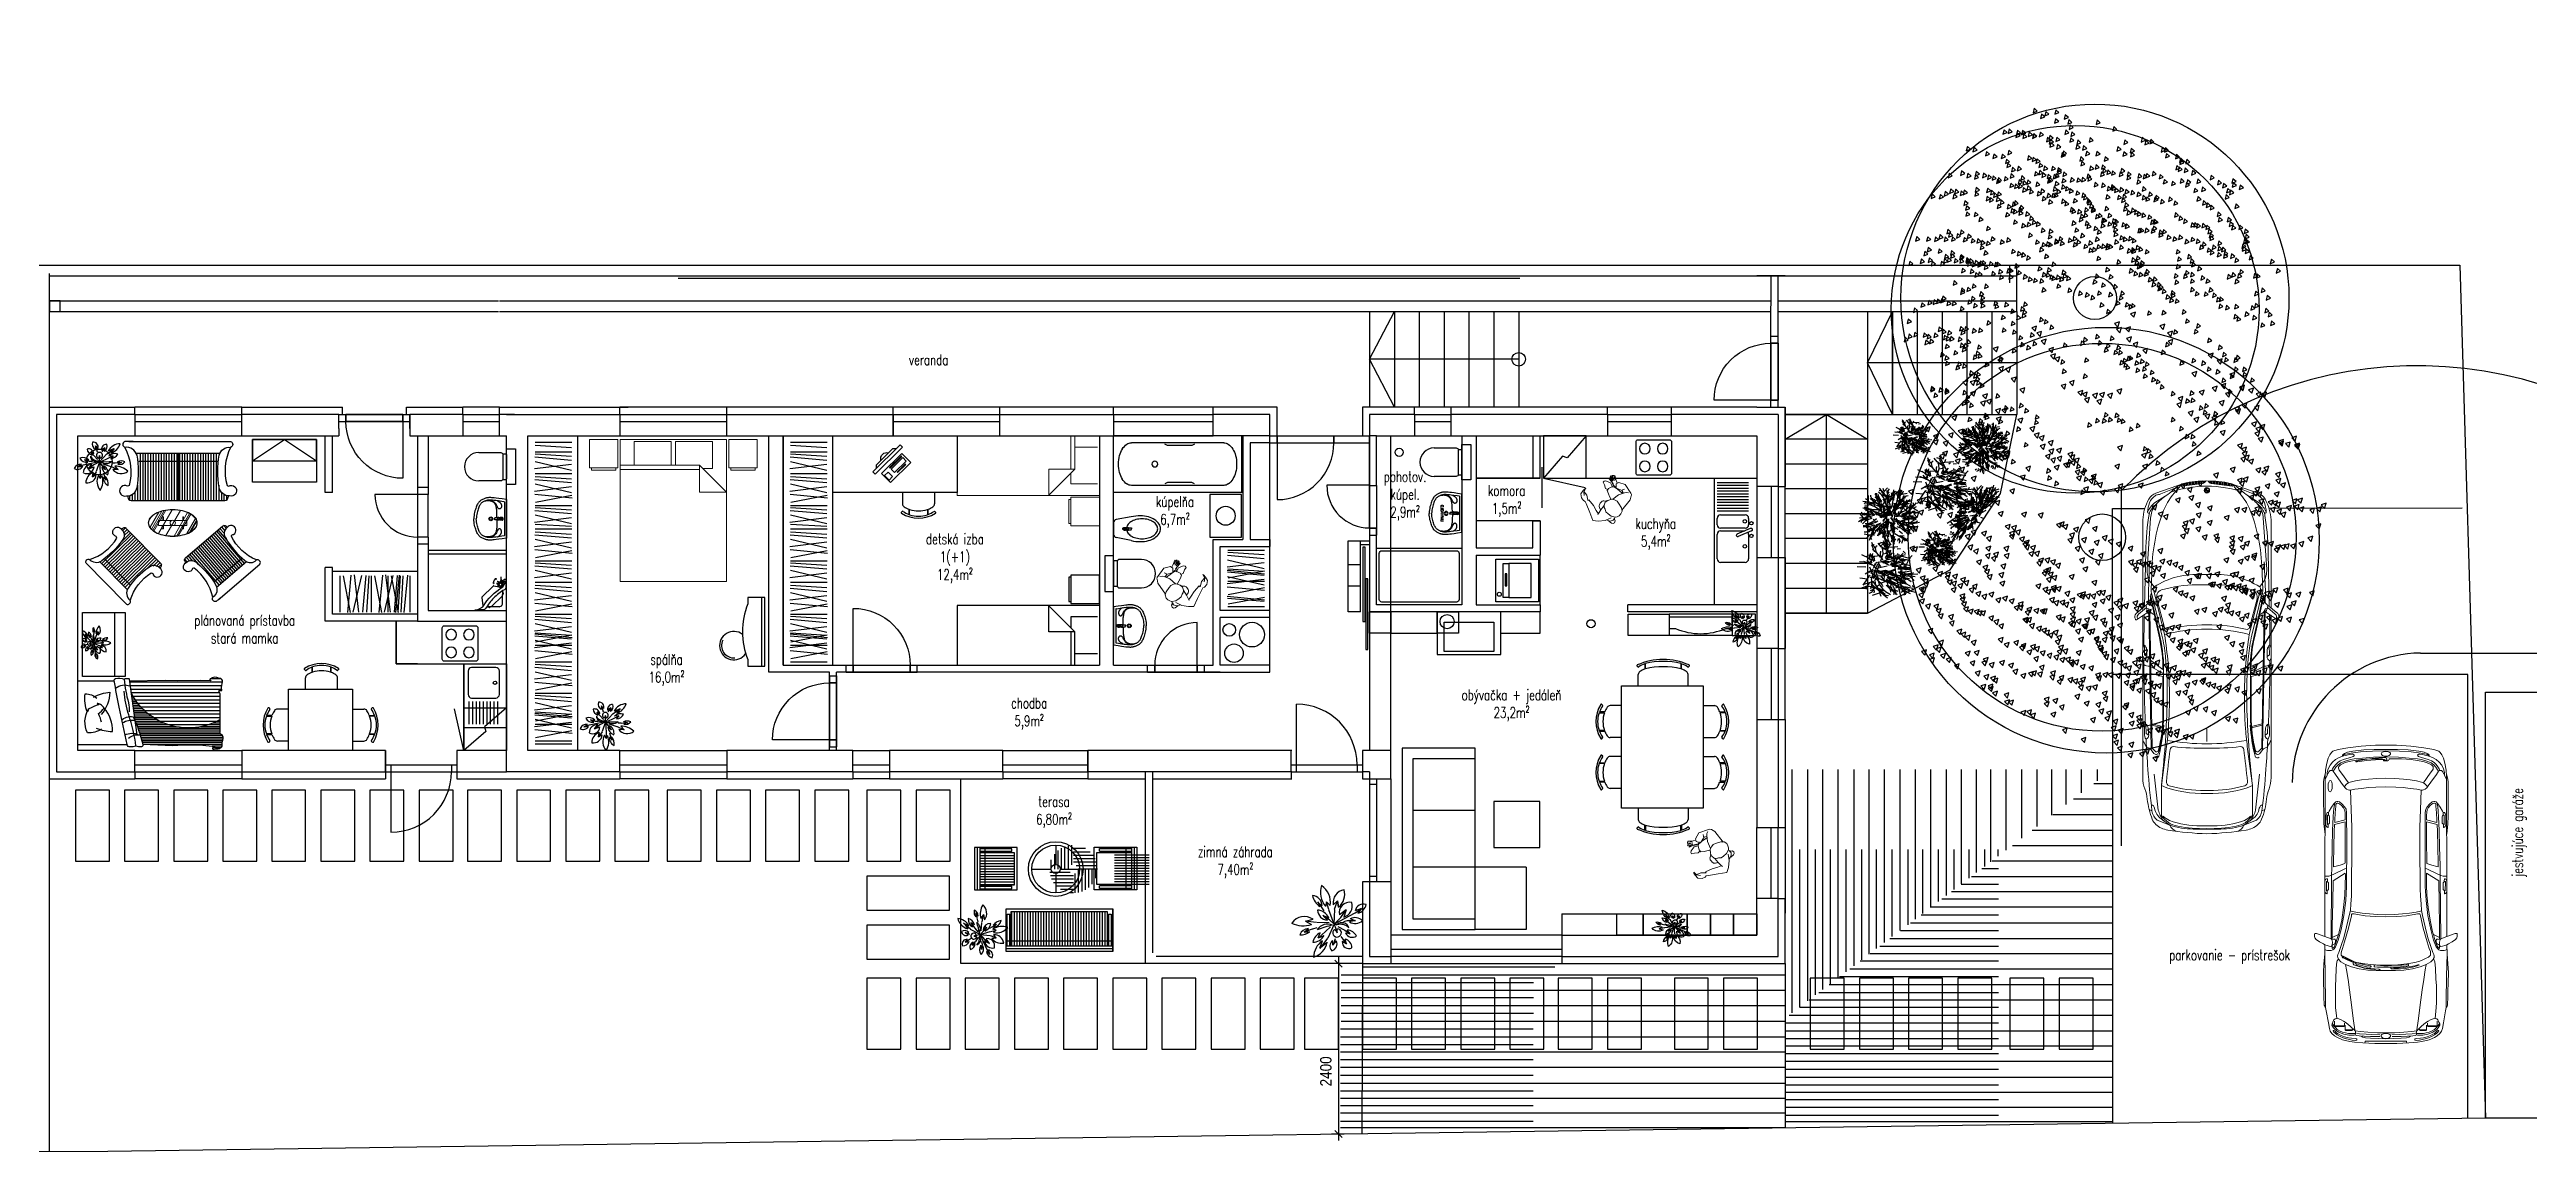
# Model space of a CAD drawing. Header units: millimetres. Extents: x 465413 to 948826, y 2516576 to 3795663.
# Drawn here: x 860232 to 895085, y 2786368 to 2801877 of the extents above; entities that cross this region are included whole.
import ezdxf
from ezdxf.enums import TextEntityAlignment as Align
from ezdxf.lldxf.tags import DXFTag

# ---------------------------------------------------------------- set-up
doc = ezdxf.new("R2010")
doc.units = ezdxf.units.MM
for name, color, linetype, lineweight in [('-R-IZGLED', 9, 'Continuous', 0), ('fur', 35, 'Continuous', 13), ('namjestaj', 251, 'Continuous', 5), ('Srafy', 8, 'Continuous', 5)]:
    doc.layers.add(name, color=color, linetype=linetype, lineweight=lineweight)
for name, color, linetype in [('DIM_100', 64, 'Continuous'), ('DVE_REZ', 1, 'Continuous'), ('FURNITURE', 161, 'Continuous'), ('KOTY', 96, 'Continuous'), ('MUR-POH', 64, 'Continuous'), ('MUR_POH', 64, 'Continuous'), ('MUR_REZ', 3, 'Continuous'), ('NAB_MOB', 1, 'Continuous'), ('NAB_ZAR', 14, 'Continuous'), ('PLO_LIN', 6, 'Continuous'), ('SAN-POH', 151, 'Continuous'), ('SAN_POH', 151, 'Continuous')]:
    doc.layers.add(name, color=color, linetype=linetype)
doc.styles.add('ATTR', font='romans.shx', dxfattribs={"width": 0.8, "height": 0.7})
doc.styles.add('KOTY', font='ROMANS', dxfattribs={"width": 0.7})
doc.styles.add('ROMANS', font='arial.ttf', dxfattribs={"width": 0.85})
doc.styles.add('SIMPLEX', font='SIMPLEX.SHX', dxfattribs={"width": 0.7})
tags = doc.linetypes.add('DASHED', pattern=[0.75, 0.5, -0.25]).pattern_tags.tags
tags[6:7] = [DXFTag(74, 4), DXFTag(75, 0), DXFTag(340, '0'), DXFTag(46, 1.0), DXFTag(50, 0.0), DXFTag(44, 0.0), DXFTag(45, 0.0)]
tags[4:5] = [DXFTag(74, 4), DXFTag(75, 0), DXFTag(340, '0'), DXFTag(46, 1.0), DXFTag(50, 0.0), DXFTag(44, 0.0), DXFTag(45, 0.0)]
doc.dimstyles.new('PAJO1-studia', dxfattribs={"dimtxt": 160, "dimasz": 100, "dimexe": 100, "dimexo": 250, "dimgap": 45, "dimtad": 1, "dimdec": 0, "dimrnd": 5, "dimtxsty": 'ROMANS', "dimblk": 'OBLIQUE', "dimcen": 200, "dimdle": 90, "dimadec": 0, "dimazin": 0, "dimtfac": 1, "dimtdec": 0, "dimtmove": 1, "dimatfit": 3, "dimfxl": 1, "dimarcsym": 0})

msp = doc.modelspace()

# ---------------------------------------------------------------- texts
at = {"layer": 'DIM_100', "color": 1, "char_height": 150, "attachment_point": 5, "style": 'SIMPLEX'}
for s, insert in [('{veranda\\P}', (872601.9, 2797509.7)), ('{kúpelňa\\P6,7m²}', (876067.5, 2795366.1)), ('{komora\\P1,5m²}', (880735.1, 2795521.7)), ('{detská izba\\P1(+1)\\P12,4m²}', (872971.8, 2794715.5)), ('{plánovaná prístavba\\Pstará mamka}', (862978.2, 2793718.6)), ('{spálňa\\P16,0m²}', (868914, 2793145.8)), ('{chodba\\P5,9m²}', (874016, 2792530.8)), ('{obývačka + jedáleň\\P23,2m²}', (880803.9, 2792646.3)), ('{terasa\\P6,80m²}', (874366.1, 2791144.6)), ('{zimná záhrada\\P7,40m²}', (876917.7, 2790439.2)), ('{parkovanie - prístrešok}', (890908.2, 2789108.6))]:
    msp.add_mtext(s, dxfattribs=dict(at, insert=insert))
for s, insert, width in [('{pohotov. kúpel.\\P2,9m²}', (879305.6, 2795594.6), 709.844), ('{kuchyňa\\P5,4m²}', (882832.9, 2795057.6), 850.156)]:
    msp.add_mtext(s, dxfattribs=dict(at, insert=insert, width=width))
at = {"layer": 'DIM_100', "color": 1, "insert": (894984.6, 2790855.8), "char_height": 150, "attachment_point": 5, "rotation": 90, "style": 'SIMPLEX'}
msp.add_mtext('{jestvujúce garáže}', dxfattribs=at)

# ---------------------------------------------------------------- blocks, each defined once
blk = doc.blocks.new('UMY_V')
at = {"layer": 'SAN_POH'}
for p, q in [((45124860, -2782113), (45124861, -2782107)), ((45124861, -2782120), (45124860, -2782113)), ((45124861, -2782096), (45124862, -2782091)), ((45124861, -2782101), (45124861, -2782096)), ((45124861, -2782107), (45124861, -2782101)), ((45124861, -2782129), (45124861, -2782120)), ((45124862, -2782140), (45124861, -2782129)), ((45124862, -2782091), (45124863, -2782086)), ((45124863, -2782154), (45124862, -2782140)), ((45124863, -2782086), (45124864, -2782081)), ((45124865, -2782173), (45124863, -2782154)), ((45124864, -2782081), (45124865, -2782075)), ((45124865, -2782075), (45124867, -2782069)), ((45124868, -2782199), (45124865, -2782173)), ((45124867, -2782069), (45124869, -2782062)), ((45124872, -2782234), (45124868, -2782199)), ((45124869, -2782062), (45124871, -2782054)), ((45124871, -2782054), (45124874, -2782046)), ((45124879, -2782281), (45124872, -2782234)), ((45124874, -2782046), (45124878, -2782037)), ((45124878, -2782037), (45124882, -2782029)), ((45124882, -2782029), (45124886, -2782020)), ((45124886, -2782020), (45124890, -2782013)), ((45124890, -2782013), (45124895, -2782006)), ((45124895, -2782006), (45124900, -2781999)), ((45124900, -2781999), (45124906, -2781993)), ((45124906, -2781993), (45124912, -2781987)), ((45124912, -2781987), (45124919, -2781982)), ((45124919, -2781982), (45124927, -2781976)), ((45124927, -2781976), (45124937, -2781971)), ((45124937, -2781971), (45124948, -2781965)), ((45124948, -2781965), (45124960, -2781960)), ((45124960, -2781960), (45124974, -2781954)), ((45124974, -2781954), (45124989, -2781949)), ((45124989, -2781949), (45125005, -2781944)), ((45125005, -2781944), (45125023, -2781939)), ((45125023, -2781939), (45125042, -2781934)), ((45125042, -2781934), (45125061, -2781930)), ((45125061, -2781930), (45125082, -2781927)), ((45125082, -2781927), (45125103, -2781925)), ((45125103, -2781925), (45125126, -2781923)), ((45125146, -2781925), (45125123, -2781923)), ((45125167, -2781927), (45125146, -2781925)), ((45125188, -2781930), (45125167, -2781927)), ((45125207, -2781934), (45125188, -2781930)), ((45125226, -2781939), (45125207, -2781934)), ((45125244, -2781944), (45125226, -2781939)), ((45125260, -2781949), (45125244, -2781944)), ((45125275, -2781954), (45125260, -2781949)), ((45125289, -2781960), (45125275, -2781954)), ((45125301, -2781965), (45125289, -2781960)), ((45125312, -2781971), (45125301, -2781965)), ((45125322, -2781976), (45125312, -2781971)), ((45125330, -2781982), (45125322, -2781976)), ((45125337, -2781987), (45125330, -2781982)), ((45125343, -2781993), (45125337, -2781987)), ((45125349, -2781999), (45125343, -2781993)), ((45125354, -2782006), (45125349, -2781999)), ((45125359, -2782013), (45125354, -2782006)), ((45125363, -2782020), (45125359, -2782013)), ((45125367, -2782029), (45125363, -2782020)), ((45125371, -2782037), (45125367, -2782029)), ((45125370, -2782281), (45125377, -2782234)), ((45125375, -2782046), (45125371, -2782037)), ((45125378, -2782054), (45125375, -2782046)), ((45125377, -2782234), (45125381, -2782199)), ((45125380, -2782062), (45125378, -2782054)), ((45125382, -2782069), (45125380, -2782062)), ((45125381, -2782199), (45125385, -2782173)), ((45125384, -2782075), (45125382, -2782069)), ((45125385, -2782081), (45125384, -2782075)), ((45125386, -2782086), (45125385, -2782081)), ((45125385, -2782173), (45125386, -2782154)), ((45125387, -2782091), (45125386, -2782086)), ((45125386, -2782154), (45125387, -2782140)), ((45125388, -2782096), (45125387, -2782091)), ((45125387, -2782140), (45125388, -2782129)), ((45125388, -2782101), (45125388, -2782096)), ((45125388, -2782107), (45125388, -2782101)), ((45125389, -2782113), (45125388, -2782107)), ((45125388, -2782120), (45125389, -2782113)), ((45125388, -2782129), (45125388, -2782120)), ((45125395, -2782348), (45124855, -2782348)), ((45124885, -2782314), (45124879, -2782281)), ((45125359, -2782318), (45124890, -2782318)), ((45125364, -2782314), (45125370, -2782281))]:
    blk.add_line(p, q, dxfattribs=at)
for points in [[(45124855, -2782348), (45124845, -2782287), (45124838, -2782239), (45124833, -2782203), (45124830, -2782177), (45124828, -2782157), (45124827, -2782143), (45124826, -2782131), (45124826, -2782121), (45124825, -2782112), (45124826, -2782105), (45124826, -2782099), (45124827, -2782093), (45124827, -2782086), (45124828, -2782080), (45124829, -2782074), (45124831, -2782067), (45124833, -2782059), (45124835, -2782051), (45124838, -2782042), (45124842, -2782033), (45124846, -2782023), (45124850, -2782013), (45124855, -2782004), (45124861, -2781994), (45124867, -2781985), (45124874, -2781977), (45124881, -2781968), (45124889, -2781961), (45124899, -2781953), (45124909, -2781946), (45124920, -2781940), (45124933, -2781934), (45124946, -2781927), (45124961, -2781922), (45124978, -2781916), (45124995, -2781910), (45125014, -2781905), (45125034, -2781900), (45125055, -2781896), (45125077, -2781892), (45125100, -2781890), (45125125, -2781888)], [(45125395, -2782348), (45125404, -2782287), (45125411, -2782239), (45125416, -2782203), (45125419, -2782177), (45125421, -2782157), (45125422, -2782143), (45125423, -2782131), (45125423, -2782121), (45125424, -2782112), (45125423, -2782105), (45125423, -2782099), (45125422, -2782093), (45125422, -2782086), (45125421, -2782080), (45125420, -2782074), (45125418, -2782067), (45125416, -2782059), (45125414, -2782051), (45125411, -2782042), (45125407, -2782033), (45125403, -2782023), (45125399, -2782013), (45125394, -2782004), (45125388, -2781994), (45125382, -2781985), (45125375, -2781977), (45125368, -2781968), (45125360, -2781961), (45125350, -2781953), (45125340, -2781946), (45125329, -2781940), (45125316, -2781934), (45125303, -2781927), (45125288, -2781922), (45125271, -2781916), (45125254, -2781910), (45125235, -2781905), (45125215, -2781900), (45125194, -2781896), (45125172, -2781892), (45125149, -2781890), (45125125, -2781888)], [(45124915, -2782197), (45124915, -2782197), (45124907, -2782192), (45124900, -2782187), (45124894, -2782180), (45124888, -2782174), (45124884, -2782167), (45124879, -2782159), (45124876, -2782152), (45124872, -2782145), (45124870, -2782138), (45124868, -2782131), (45124866, -2782125), (45124865, -2782118), (45124864, -2782112), (45124863, -2782106), (45124863, -2782099), (45124863, -2782092), (45124863, -2782084), (45124863, -2782083)], [(45124870, -2782216), (45124872, -2782220), (45124878, -2782231), (45124883, -2782240), (45124887, -2782247), (45124892, -2782253), (45124896, -2782257), (45124899, -2782261), (45124903, -2782265), (45124907, -2782268), (45124911, -2782270), (45124915, -2782273), (45124919, -2782274), (45124923, -2782276), (45124928, -2782277), (45124932, -2782278), (45124936, -2782278), (45124941, -2782279), (45124945, -2782278), (45124950, -2782278), (45124954, -2782278), (45124958, -2782277), (45124962, -2782276), (45124966, -2782274), (45124970, -2782273), (45124973, -2782271), (45124976, -2782268), (45124978, -2782266), (45124980, -2782263), (45124982, -2782261), (45124983, -2782258), (45124983, -2782255), (45124984, -2782252), (45124984, -2782249), (45124983, -2782246), (45124983, -2782244), (45124982, -2782241), (45124980, -2782238), (45124979, -2782236), (45124977, -2782233), (45124974, -2782231), (45124971, -2782229), (45124967, -2782226), (45124963, -2782224), (45124957, -2782221), (45124950, -2782217), (45124941, -2782213), (45124929, -2782206), (45124915, -2782197)], [(45125111, -2782215), (45125104, -2782215), (45125084, -2782215), (45125065, -2782214), (45125047, -2782214), (45125029, -2782213), (45125013, -2782212), (45124998, -2782211), (45124983, -2782209), (45124970, -2782207), (45124958, -2782205), (45124947, -2782202), (45124936, -2782199), (45124927, -2782195), (45124919, -2782191), (45124912, -2782186), (45124906, -2782181), (45124900, -2782175), (45124895, -2782169), (45124890, -2782162), (45124886, -2782156), (45124883, -2782149), (45124880, -2782142), (45124877, -2782135), (45124875, -2782129), (45124874, -2782123), (45124872, -2782117), (45124872, -2782111), (45124871, -2782105), (45124871, -2782099), (45124871, -2782092), (45124871, -2782084), (45124872, -2782076), (45124872, -2782068), (45124873, -2782059), (45124873, -2782052), (45124874, -2782046)], [(45125110, -2782285), (45125110, -2782284), (45125110, -2782282), (45125110, -2782281), (45125110, -2782280), (45125110, -2782279), (45125110, -2782278), (45125110, -2782277), (45125111, -2782276), (45125111, -2782275), (45125111, -2782274), (45125111, -2782273), (45125112, -2782272), (45125112, -2782271), (45125112, -2782270), (45125112, -2782270), (45125112, -2782269), (45125112, -2782268), (45125112, -2782268), (45125113, -2782267), (45125113, -2782266), (45125113, -2782266), (45125113, -2782265), (45125113, -2782264), (45125113, -2782263), (45125113, -2782263), (45125113, -2782262), (45125113, -2782261), (45125112, -2782260), (45125112, -2782259), (45125112, -2782258), (45125112, -2782257), (45125112, -2782255), (45125111, -2782254), (45125111, -2782252), (45125110, -2782250), (45125110, -2782248), (45125109, -2782246), (45125109, -2782244), (45125108, -2782241), (45125107, -2782239), (45125107, -2782237), (45125106, -2782235), (45125106, -2782233), (45125106, -2782232), (45125106, -2782231), (45125105, -2782230), (45125105, -2782229), (45125105, -2782228), (45125106, -2782228), (45125106, -2782227), (45125106, -2782227), (45125106, -2782226), (45125107, -2782226), (45125108, -2782225), (45125109, -2782225), (45125111, -2782224), (45125113, -2782224), (45125116, -2782223), (45125119, -2782223), (45125125, -2782223)], [(45125106, -2782287), (45125106, -2782285), (45125106, -2782283), (45125106, -2782281), (45125107, -2782279), (45125107, -2782278), (45125107, -2782277), (45125107, -2782276), (45125107, -2782275), (45125107, -2782274), (45125107, -2782273), (45125107, -2782272), (45125107, -2782271), (45125107, -2782269), (45125107, -2782268), (45125107, -2782266), (45125108, -2782265), (45125108, -2782264), (45125108, -2782262), (45125108, -2782261), (45125108, -2782259), (45125108, -2782257), (45125108, -2782256), (45125108, -2782254), (45125108, -2782252), (45125109, -2782249), (45125109, -2782247), (45125109, -2782244)], [(45125110, -2782224), (45125110, -2782221), (45125110, -2782217), (45125111, -2782214), (45125111, -2782210), (45125111, -2782207), (45125111, -2782204), (45125111, -2782200), (45125111, -2782198), (45125111, -2782195), (45125111, -2782193), (45125111, -2782191), (45125111, -2782190), (45125111, -2782189), (45125112, -2782188), (45125112, -2782187), (45125112, -2782186), (45125112, -2782185), (45125112, -2782185), (45125112, -2782184), (45125112, -2782184), (45125113, -2782183), (45125113, -2782183), (45125113, -2782183), (45125113, -2782182), (45125114, -2782182), (45125114, -2782182), (45125115, -2782182), (45125116, -2782181), (45125116, -2782181), (45125118, -2782181), (45125120, -2782181), (45125122, -2782181), (45125125, -2782181)], [(45125125, -2782255), (45125124, -2782255), (45125123, -2782255), (45125123, -2782255), (45125122, -2782255), (45125122, -2782255), (45125121, -2782255), (45125121, -2782255), (45125121, -2782255), (45125120, -2782255), (45125120, -2782254), (45125119, -2782254), (45125119, -2782254), (45125118, -2782253), (45125118, -2782253), (45125117, -2782253), (45125117, -2782252), (45125117, -2782252), (45125116, -2782251), (45125116, -2782250), (45125115, -2782250), (45125115, -2782249), (45125115, -2782248), (45125114, -2782247), (45125114, -2782246), (45125113, -2782245), (45125113, -2782244), (45125113, -2782243), (45125112, -2782242), (45125112, -2782242), (45125112, -2782241), (45125112, -2782240), (45125111, -2782239), (45125111, -2782238), (45125111, -2782237), (45125111, -2782237), (45125111, -2782236), (45125111, -2782235), (45125111, -2782234), (45125110, -2782233), (45125110, -2782233), (45125110, -2782232), (45125110, -2782231), (45125111, -2782231), (45125111, -2782230), (45125111, -2782230), (45125111, -2782230), (45125111, -2782229), (45125112, -2782229), (45125113, -2782229), (45125113, -2782228), (45125114, -2782228), (45125115, -2782227), (45125116, -2782227), (45125117, -2782227), (45125119, -2782226), (45125120, -2782226), (45125121, -2782226), (45125122, -2782226), (45125123, -2782226), (45125125, -2782225)], [(45125139, -2782224), (45125139, -2782221), (45125139, -2782217), (45125138, -2782214), (45125138, -2782210), (45125138, -2782207), (45125138, -2782204), (45125138, -2782200), (45125138, -2782198), (45125138, -2782195), (45125138, -2782193), (45125138, -2782191), (45125138, -2782190), (45125138, -2782189), (45125138, -2782188), (45125137, -2782187), (45125137, -2782186), (45125137, -2782185), (45125137, -2782185), (45125137, -2782184), (45125137, -2782184), (45125136, -2782183), (45125136, -2782183), (45125136, -2782183), (45125136, -2782182), (45125135, -2782182), (45125135, -2782182), (45125134, -2782182), (45125134, -2782181), (45125133, -2782181), (45125131, -2782181), (45125129, -2782181), (45125127, -2782181), (45125125, -2782181)], [(45125140, -2782285), (45125139, -2782284), (45125139, -2782282), (45125139, -2782281), (45125139, -2782280), (45125139, -2782279), (45125139, -2782278), (45125139, -2782277), (45125138, -2782276), (45125138, -2782275), (45125138, -2782274), (45125138, -2782273), (45125138, -2782272), (45125137, -2782271), (45125137, -2782270), (45125137, -2782270), (45125137, -2782269), (45125137, -2782268), (45125137, -2782268), (45125136, -2782267), (45125136, -2782266), (45125136, -2782266), (45125136, -2782265), (45125136, -2782264), (45125136, -2782263), (45125136, -2782263), (45125136, -2782262), (45125136, -2782261), (45125137, -2782260), (45125137, -2782259), (45125137, -2782258), (45125137, -2782257), (45125137, -2782255), (45125138, -2782254), (45125138, -2782252), (45125139, -2782250), (45125139, -2782248), (45125140, -2782246), (45125140, -2782244), (45125141, -2782241), (45125142, -2782239), (45125142, -2782237), (45125143, -2782235), (45125143, -2782233), (45125143, -2782232), (45125144, -2782231), (45125144, -2782230), (45125144, -2782229), (45125144, -2782228), (45125143, -2782228), (45125143, -2782227), (45125143, -2782227), (45125143, -2782226), (45125142, -2782226), (45125141, -2782225), (45125140, -2782225), (45125138, -2782224), (45125136, -2782224), (45125133, -2782223), (45125130, -2782223), (45125125, -2782223)], [(45125125, -2782255), (45125125, -2782255), (45125126, -2782255), (45125126, -2782255), (45125127, -2782255), (45125127, -2782255), (45125128, -2782255), (45125128, -2782255), (45125128, -2782255), (45125129, -2782255), (45125129, -2782254), (45125130, -2782254), (45125130, -2782254), (45125131, -2782253), (45125131, -2782253), (45125132, -2782253), (45125132, -2782252), (45125132, -2782252), (45125133, -2782251), (45125133, -2782250), (45125134, -2782250), (45125134, -2782249), (45125135, -2782248), (45125135, -2782247), (45125135, -2782246), (45125136, -2782245), (45125136, -2782244), (45125136, -2782243), (45125137, -2782242), (45125137, -2782242), (45125137, -2782241), (45125137, -2782240), (45125138, -2782239), (45125138, -2782238), (45125138, -2782237), (45125138, -2782237), (45125138, -2782236), (45125138, -2782235), (45125139, -2782234), (45125139, -2782233), (45125139, -2782233), (45125139, -2782232), (45125139, -2782231), (45125139, -2782231), (45125138, -2782230), (45125138, -2782230), (45125138, -2782230), (45125138, -2782229), (45125137, -2782229), (45125136, -2782229), (45125136, -2782228), (45125135, -2782228), (45125134, -2782227), (45125133, -2782227), (45125132, -2782227), (45125130, -2782226), (45125129, -2782226), (45125128, -2782226), (45125127, -2782226), (45125126, -2782226), (45125125, -2782225)], [(45125138, -2782215), (45125145, -2782215), (45125165, -2782215), (45125184, -2782214), (45125202, -2782214), (45125220, -2782213), (45125236, -2782212), (45125252, -2782211), (45125266, -2782209), (45125279, -2782207), (45125291, -2782205), (45125302, -2782202), (45125313, -2782199), (45125322, -2782195), (45125330, -2782191), (45125337, -2782186), (45125343, -2782181), (45125349, -2782175), (45125354, -2782169), (45125359, -2782162), (45125363, -2782156), (45125366, -2782149), (45125369, -2782142), (45125372, -2782135), (45125374, -2782129), (45125375, -2782123), (45125377, -2782117), (45125377, -2782111), (45125378, -2782105), (45125378, -2782099), (45125378, -2782092), (45125378, -2782084), (45125377, -2782076), (45125377, -2782068), (45125376, -2782059), (45125376, -2782052), (45125375, -2782046)], [(45125143, -2782287), (45125143, -2782285), (45125143, -2782283), (45125143, -2782281), (45125142, -2782279), (45125142, -2782278), (45125142, -2782277), (45125142, -2782276), (45125142, -2782275), (45125142, -2782274), (45125142, -2782273), (45125142, -2782272), (45125142, -2782271), (45125142, -2782269), (45125142, -2782268), (45125142, -2782266), (45125142, -2782265), (45125141, -2782264), (45125141, -2782262), (45125141, -2782261), (45125141, -2782259), (45125141, -2782257), (45125141, -2782256), (45125141, -2782254), (45125141, -2782252), (45125140, -2782249), (45125140, -2782247), (45125140, -2782244)], [(45125379, -2782216), (45125377, -2782220), (45125371, -2782231), (45125366, -2782240), (45125362, -2782247), (45125358, -2782253), (45125354, -2782257), (45125350, -2782261), (45125346, -2782265), (45125342, -2782268), (45125338, -2782270), (45125334, -2782273), (45125330, -2782274), (45125326, -2782276), (45125321, -2782277), (45125317, -2782278), (45125313, -2782278), (45125308, -2782279), (45125304, -2782278), (45125299, -2782278), (45125295, -2782278), (45125291, -2782277), (45125287, -2782276), (45125283, -2782274), (45125279, -2782273), (45125276, -2782271), (45125273, -2782268), (45125271, -2782266), (45125269, -2782263), (45125267, -2782261), (45125266, -2782258), (45125266, -2782255), (45125265, -2782252), (45125265, -2782249), (45125266, -2782246), (45125266, -2782244), (45125267, -2782241), (45125269, -2782238), (45125270, -2782236), (45125272, -2782233), (45125275, -2782231), (45125278, -2782229), (45125282, -2782226), (45125286, -2782224), (45125292, -2782221), (45125299, -2782217), (45125309, -2782213), (45125320, -2782206), (45125334, -2782197)], [(45125334, -2782197), (45125334, -2782197), (45125342, -2782192), (45125349, -2782187), (45125355, -2782180), (45125361, -2782174), (45125365, -2782167), (45125370, -2782159), (45125374, -2782152), (45125377, -2782145), (45125379, -2782138), (45125382, -2782131), (45125383, -2782125), (45125384, -2782118), (45125385, -2782112), (45125386, -2782106), (45125386, -2782099), (45125386, -2782092), (45125386, -2782084), (45125386, -2782083)]]:
    blk.add_lwpolyline(points, dxfattribs=at)
for points in [[(45125106, -2782287, 0.1065), (45125108, -2782293, 0.101456), (45125112, -2782299, 0.095052), (45125117, -2782302, 0.090971), (45125125, -2782304, 0.090971), (45125132, -2782302, 0.095052), (45125137, -2782299, 0.101456), (45125141, -2782293, 0.1065), (45125143, -2782287, 0.1065)], [(45125112, -2782267, -0.001391), (45125112, -2782267, -0.019339), (45125113, -2782266, -0.090971)], [(45125136, -2782266, -0.019339), (45125137, -2782267, -0.001391), (45125137, -2782267, -0.1065)]]:
    blk.add_lwpolyline(points, format="xyb", dxfattribs=at)
for centre, radius in [((45125125, -2782128), 27), ((45125125, -2782128), 20), ((45125125, -2782286), 13.8), ((45125125, -2782286), 10.3), ((45125125, -2782286), 10)]:
    blk.add_circle(centre, radius, dxfattribs=at)
for centre, radius, start, end in [((45124890, -2782313), 5, 188.8682, 270), ((45125125, -2782286), 15, 125.3094, 54.6906), ((45125359, -2782313), 5, 270, 351.1318)]:
    blk.add_arc(centre, radius, start, end, dxfattribs=at)
at = {"layer": 'SAN_POH', "style": 'KOTY', "width": 0.7}
for tag, p in [('KOD', (45125125, -2782072)), ('TYP', (45125125, -2782015))]:
    blk.add_attdef(tag, text='', height=40, rotation=180, dxfattribs=at).set_placement(p, align=Align.MIDDLE_CENTER)
blk = doc.blocks.new('covek odozgo')
for points in [[(-11.6, 2.1), (-20.9, 2.8), (-30, 5.9), (-36.6, 10.1), (-35.5, 22.1), (-34.7, 35.8), (-34.5, 39.1), (-36.2, 41), (-37.1, 45.8), (-35.2, 51.2), (-30.5, 54), (-27.2, 55.2), (-25.6, 55.2), (-30.3, 52.1), (-32.2, 47)], [(-30, 51.7), (-28.8, 45.8), (-29.8, 41.5), (-30.5, 38.4), (-28.8, 38.9), (-26.7, 28.6), (-26.3, 20.7), (-25.5, 15.6)], [(1.8, 39.7), (-0.6, 42.9), (0.1, 48.2), (0.1, 52.4), (2.1, 53.1), (4.4, 52.2), (8.9, 46.9), (8.9, 43), (9.1, 40.3)], [(17.4, 26.7), (13.9, 34.9), (11.3, 39.9), (8.4, 41.1), (3.2, 41), (0.1, 39.2), (-0.5, 34.3), (-0.6, 30.5), (-0.4, 25.7)], [(14.7, 49.7), (13.8, 55.4), (12.4, 54.9), (13.1, 47.6), (10.7, 53.9), (9.8, 53.1), (11.5, 46), (11.8, 42.8)], [(14.2, 38.5), (11.8, 40.3), (11, 42.2), (10.9, 46.6)], [(17.6, 54.4), (15.7, 55), (14.9, 47.5)], [(17.6, 42.8), (17.7, 46.2), (18.9, 53.6), (17.5, 53.8), (16.7, 48)], [(-13.5, 22.1), (-19.9, 18.8), (-24.9, 15.3), (-26.7, 14.1)], [(-19.3, 3), (-14.8, -1.4), (-10.6, -2), (-7.7, -0.8), (-6.3, 0.7)], [(-14.2, 19), (-12.7, 22.8), (-9.5, 25.6), (-5.2, 26.5), (0.7, 25.5), (3.6, 23.1), (6.3, 19.7), (6.8, 16.3), (7.5, 8.4), (6.5, 4.1), (3.2, 1.1), (0, 0), (-3.2, 0), (-5.9, 0.7), (-10.4, 4.3), (-13.1, 9.3), (-14.5, 13.1), (-13.8, 16.9), (-14, 19.5)], [(-8.5, 25.8), (-7.7, 26.7), (-6.6, 26.5)], [(1.8, 25), (12, 26.9), (20.5, 26), (23.1, 25.2), (25.9, 23.3)], [(19.1, 26.5), (18.8, 29.5), (20.2, 30.9), (22.9, 30.4)], [(-16.7, -0.3), (-14.4, -4.6), (-12.5, -6.2), (-10.3, -6), (-8.3, -4.1), (-8.3, -1.5), (-8.7, -0.1)]]:
    blk.add_lwpolyline(points)
for points in [[(19.3, 30.2), (12.7, 36.9), (15.7, 42.2), (19.7, 42.6), (26.8, 36), (28.5, 21.6, -0.20885), (27.4, 17.8), (23.7, 13.4), (6.5, 5.4)], [(-7.6, 26.6), (-10.4, 28.1, 0.241547), (-14.9, 28.2), (-16.3, 27.6), (-17.6, 26.8, 0.24958), (-20, 22.7), (-20.1, 20.8), (-19.7, 18.9)]]:
    blk.add_lwpolyline(points, format="xyb")
blk = doc.blocks.new('TREE_P~1')
at = {"color": 0, "linetype": 'ByBlock'}
for p, q in [((-91, 617), (-146, 823)), ((-144, 815), (-141, 678)), ((-144, 785), (-67, 675)), ((88, 731), (13, 620)), ((68, 497), (88, 731)), ((88, 731), (145, 597)), ((-587, 150), (-847, 156)), ((-838, 156), (-686, 209)), ((-830, 158), (-686, 104)), ((-686, 433), (-460, 411)), ((-411, 286), (-686, 433)), ((-683, 433), (-557, 280)), ((-454, 136), (-580, 144)), ((-70, 138), (-396, 279)), ((58, 51), (-265, -257)), ((-75, 14), (-259, -53)), ((-25, 213), (-158, 402)), ((-155, 398), (-23, 279)), ((-144, 381), (-86, 225)), ((-74, 518), (-92, 615)), ((58, 51), (-25, 213)), ((58, 51), (49, -99)), ((58, 51), (61, 490)), ((58, 51), (227, 439)), ((58, 51), (301, 157)), ((58, 51), (68, 53)), ((68, 53), (735, 131)), ((68, 53), (70, 55)), ((70, 55), (124, 4)), ((227, 448), (396, 643)), ((227, 439), (227, 439)), ((396, 643), (233, 575)), ((531, 301), (300, 239)), ((301, 157), (531, 301)), ((342, 14), (483, 8)), ((356, 462), (396, 643)), ((396, 643), (356, 462)), ((531, 301), (386, 139)), ((449, 9), (666, -79)), ((642, -75), (541, 21)), ((735, 131), (964, 180)), ((955, 178), (762, 184)), ((953, 178), (804, 94)), ((-277, -256), (-593, -450)), ((-587, -447), (-440, -272)), ((-560, -430), (-329, -360)), ((-259, -53), (-528, -153)), ((-519, -150), (-412, -35)), ((-515, -148), (-337, -147)), ((-80, -354), (-204, -503)), ((-204, -504), (-64, -427)), ((-203, -502), (-165, -368)), ((46, -196), (7, -102)), ((49, -99), (41, -212)), ((41, -205), (92, -109)), ((164, -610), (84, -507)), ((104, -354), (129, -446)), ((129, -57), (273, -223)), ((129, -446), (167, -623)), ((167, -623), (187, -469)), ((379, -386), (264, -311)), ((272, -229), (376, -379)), ((378, -381), (343, -249)), ((663, -78), (489, -55))]:
    blk.add_line(p, q, dxfattribs=at)
for centre, radius, start, end in [((265, 966), 498, 170.30295, 215.32625), ((-373, 767), 319, 343.25336, 62.52387), ((621, 817), 639, 140.56297, 197.89879), ((-346, 896), 575, 328.64575, 34.53287), ((608, 493), 384, 77.73181, 167.68045), ((208, 924), 485, 287.7269, 353.36887), ((-832, 148), 455, 35.17248, 122.59756), ((-512, 1038), 759, 221.83838, 266.60269), ((-772, -49), 272, 71.64137, 139.58925), ((-803, 480), 394, 243.51988, 287.25995), ((-249, -205), 350, 44.38374, 127.10574), ((-389, -2096), 2171, 79.62391, 91.86557), ((55, 507), 315, 161.45006, 243.41496), ((-406, 259), 384, 2.91361, 65.00186), ((202, -190), 210, 354.79868, 111.90052), ((100, -333), 335, 21.69218, 85.22774), ((590, 202), 293, 55.28241, 172.62911), ((430, 464), 328, 262.28955, 356.25439), ((578, -268), 292, 21.45586, 97.31066), ((966, 46), 246, 51.11109, 145.96542), ((865, 380), 292, 257.85489, 330.74207), ((-299, -859), 603, 103.49904, 156.82651), ((-812, -49), 574, 265.81561, 327.26263), ((-396, -415), 380, 92.44891, 147.08174), ((-577, 134), 369, 248.09315, 310.52899), ((-91, -572), 217, 109.89362, 199.30615), ((-275, -434), 211, 264.42316, 2.02215), ((34, -216), 118, 103.41061, 268.14798), ((46, -217), 118, 262.59222, 66.65813), ((257, -587), 190, 155.10918, 275.90378), ((41, -678), 255, 337.31146, 55.09781), ((490, -290), 227, 185.18419, 278.9266), ((229, -522), 296, 1.49242, 67.35965), ((746, 150), 329, 218.62317, 288.40988)]:
    blk.add_arc(centre, radius, start, end, dxfattribs=at)
blk = doc.blocks.new('HFHF')
at = {"layer": 'NAB_MOB', "linetype": 'Continuous'}
for p, q in [((434855, -333061), (434855, -333501)), ((435325, -333031), (434885, -333031)), ((435355, -333501), (435355, -333061)), ((434885, -333531), (435325, -333531))]:
    blk.add_line(p, q, dxfattribs=at)
for centre in [(434980, -333156), (435230, -333156), (434980, -333406), (435230, -333406)]:
    blk.add_circle(centre, 75, dxfattribs=at)
for centre, start, end in [((434885, -333061), 90, 180), ((435325, -333061), 0, 90), ((434885, -333501), 180, 270), ((435325, -333501), 270, 0)]:
    blk.add_arc(centre, 30, start, end, dxfattribs=at)
blk = doc.blocks.new('chlad')
at = {"layer": 'SAN_POH', "ltscale": 0.01}
for points in [[(45165597, -2791741), (45166197, -2791741), (45166197, -2791141), (45165597, -2791141), (45165597, -2791741)], [(45165597, -2791141), (45165907, -2791408), (45165887, -2791475), (45166197, -2791741)], [(45166197, -2791742), (45166327, -2791156)]]:
    blk.add_lwpolyline(points, dxfattribs=at)
blk = doc.blocks.new('drez2')
at = {"layer": 'SAN_POH'}
for p, q in [((45169980, -2774488), (45169980, -2774932)), ((45170020, -2774488), (45170020, -2774932)), ((45170060, -2774488), (45170060, -2774932)), ((45170100, -2774488), (45170100, -2774932)), ((45170140, -2774488), (45170140, -2774932)), ((45170180, -2774488), (45170180, -2774932)), ((45170220, -2774488), (45170220, -2774932)), ((45170260, -2774488), (45170260, -2774932)), ((45170300, -2774488), (45170300, -2774932)), ((45170340, -2774488), (45170340, -2774932)), ((45170380, -2774488), (45170380, -2774932)), ((45170431, -2774882), (45170431, -2774538)), ((45170481, -2774488), (45170570, -2774488)), ((45170620, -2774538), (45170620, -2774882)), ((45170701, -2774650), (45170621, -2774462)), ((45170632, -2774436), (45170632, -2774436)), ((45170656, -2774882), (45170656, -2774543)), ((45170658, -2774447), (45170738, -2774634)), ((45170706, -2774488), (45171050, -2774488)), ((45171100, -2774538), (45171100, -2774882)), ((45170570, -2774932), (45170481, -2774932)), ((45171050, -2774932), (45170706, -2774932)), ((45170728, -2774661), (45170728, -2774661))]:
    blk.add_line(p, q, dxfattribs=at)
for centre, radius in [((45170522, -2774541), 24.6), ((45170550, -2774449), 22.6), ((45170728, -2774449), 22.6), ((45170875, -2774541), 24.6)]:
    blk.add_circle(centre, radius, dxfattribs=at)
for centre, radius, start, end in [((45170481, -2774538), 50, 90, 180), ((45170570, -2774538), 50, 0, 90), ((45170640, -2774454), 20, 113.0488, 203.0488), ((45170640, -2774454), 20, 23.0488, 113.0488), ((45170706, -2774538), 50, 90, 122.4903), ((45171050, -2774538), 50, 0, 90), ((45170481, -2774882), 50, 180, 270), ((45170570, -2774882), 50, 270, 0), ((45170706, -2774882), 50, 180, 270), ((45170720, -2774642), 20, 203.0488, 293.0488), ((45170720, -2774642), 20, 293.0488, 23.0488), ((45171050, -2774882), 50, 270, 0)]:
    blk.add_arc(centre, radius, start, end, dxfattribs=at)
blk = doc.blocks.new('strom podorys')
at = {"color": 1}
for points in [[(900669, 2875690), (900626, 2875631), (900693, 2875618)], [(900822, 2875699), (900779, 2875640), (900846, 2875627)], [(901599, 2875680), (901556, 2875621), (901623, 2875608)], [(899444, 2875528), (899401, 2875469), (899468, 2875456)], [(899507, 2875319), (899464, 2875260), (899531, 2875247)], [(899881, 2875628), (899838, 2875569), (899905, 2875556)], [(900025, 2875611), (899982, 2875551), (900049, 2875538)], [(900099, 2875519), (900056, 2875460), (900123, 2875447)], [(900634, 2875346), (900591, 2875287), (900658, 2875274)], [(900987, 2875344), (900944, 2875285), (901011, 2875272)], [(901066, 2875446), (901023, 2875387), (901090, 2875374)], [(901075, 2875646), (901031, 2875587), (901098, 2875574)], [(901186, 2875390), (901143, 2875330), (901210, 2875317)], [(901292, 2875581), (901249, 2875522), (901316, 2875509)], [(901294, 2875572), (901251, 2875513), (901318, 2875500)], [(901416, 2875619), (901373, 2875560), (901440, 2875547)], [(901465, 2875393), (901422, 2875334), (901489, 2875321)], [(901538, 2875633), (901495, 2875574), (901562, 2875561)], [(901628, 2875466), (901585, 2875407), (901652, 2875394)], [(902306, 2875420), (902263, 2875360), (902330, 2875347)], [(902397, 2875364), (902354, 2875304), (902421, 2875292)], [(902406, 2875355), (902363, 2875296), (902430, 2875283)], [(899340, 2875284), (899297, 2875225), (899364, 2875212)], [(899411, 2875237), (899368, 2875178), (899435, 2875165)], [(899602, 2875211), (899559, 2875152), (899626, 2875139)], [(899720, 2875202), (899677, 2875143), (899744, 2875130)], [(899881, 2875211), (899838, 2875152), (899905, 2875139)], [(900869, 2875193), (900826, 2875134), (900893, 2875121)], [(901130, 2874967), (901087, 2874908), (901154, 2874895)], [(901183, 2875237), (901140, 2875178), (901207, 2875165)], [(901222, 2875002), (901178, 2874943), (901245, 2874930)], [(901410, 2875293), (901367, 2875234), (901434, 2875221)], [(901439, 2875276), (901396, 2875216), (901463, 2875203)], [(901727, 2875258), (901684, 2875199), (901751, 2875186)], [(901818, 2875237), (901775, 2875178), (901842, 2875165)], [(901845, 2875293), (901802, 2875234), (901869, 2875221)], [(901845, 2875176), (901802, 2875116), (901869, 2875103)], [(901927, 2875137), (901884, 2875078), (901951, 2875065)], [(902180, 2875276), (902137, 2875216), (902204, 2875203)], [(902197, 2875258), (902154, 2875199), (902221, 2875186)], [(902280, 2875302), (902237, 2875243), (902304, 2875230)], [(900678, 2874949), (900635, 2874890), (900702, 2874877)], [(900713, 2874867), (900670, 2874808), (900737, 2874795)], [(900913, 2874867), (900870, 2874808), (900937, 2874795)], [(901030, 2874841), (900987, 2874781), (901054, 2874768)], [(901439, 2874905), (901396, 2874846), (901463, 2874833)], [(901745, 2874896), (901702, 2874837), (901769, 2874824)], [(901818, 2874885), (901775, 2874825), (901842, 2874813)], [(901862, 2874841), (901819, 2874781), (901886, 2874768)], [(901889, 2874767), (901846, 2874708), (901913, 2874695)], [(901915, 2874814), (901872, 2874755), (901939, 2874742)], [(901997, 2874805), (901954, 2874746), (902021, 2874733)], [(902153, 2874767), (902110, 2874708), (902177, 2874695)], [(902233, 2874849), (902190, 2874790), (902256, 2874777)], [(902241, 2874788), (902198, 2874729), (902265, 2874716)], [(902388, 2874658), (902345, 2874599), (902412, 2874586)], [(902415, 2874876), (902372, 2874817), (902439, 2874804)], [(902468, 2874805), (902425, 2874746), (902492, 2874733)], [(902559, 2874797), (902516, 2874737), (902583, 2874724)], [(902559, 2874641), (902516, 2874582), (902583, 2874569)], [(902820, 2874705), (902777, 2874646), (902844, 2874633)], [(902876, 2874758), (902833, 2874699), (902900, 2874686)], [(902894, 2874658), (902851, 2874599), (902918, 2874586)], [(902964, 2874670), (902921, 2874611), (902988, 2874598)], [(903100, 2874742), (903057, 2874683), (903124, 2874670)], [(903164, 2874814), (903121, 2874755), (903188, 2874742)], [(903191, 2874893), (903148, 2874834), (903215, 2874821)], [(903300, 2874614), (903256, 2874555), (903323, 2874542)], [(898426, 2874561), (898383, 2874502), (898450, 2874489)], [(898526, 2874541), (898483, 2874482), (898550, 2874469)], [(898644, 2874488), (898601, 2874429), (898668, 2874416)], [(898797, 2874453), (898754, 2874394), (898821, 2874381)], [(898870, 2874397), (898827, 2874338), (898894, 2874325)], [(898941, 2874397), (898898, 2874338), (898965, 2874325)], [(899673, 2874288), (899630, 2874229), (899696, 2874216)], [(899746, 2874353), (899703, 2874294), (899770, 2874281)], [(899843, 2874408), (899800, 2874349), (899867, 2874336)], [(899915, 2874535), (899872, 2874476), (899939, 2874463)], [(901709, 2874362), (901666, 2874302), (901733, 2874289)], [(901853, 2874561), (901810, 2874502), (901877, 2874489)], [(902024, 2874497), (901981, 2874438), (902048, 2874425)], [(902075, 2874477), (902032, 2874418), (902099, 2874405)], [(902081, 2874556), (902038, 2874496), (902105, 2874483)], [(902106, 2874379), (902063, 2874320), (902130, 2874307)], [(902297, 2874541), (902254, 2874482), (902321, 2874469)], [(902297, 2874397), (902254, 2874338), (902321, 2874325)], [(902305, 2874476), (902262, 2874417), (902329, 2874404)], [(902362, 2874499), (902319, 2874440), (902386, 2874427)], [(902441, 2874432), (902398, 2874373), (902465, 2874360)], [(902459, 2874315), (902416, 2874255), (902483, 2874242)], [(902509, 2874273), (902466, 2874214), (902533, 2874201)], [(902559, 2874497), (902516, 2874438), (902583, 2874425)], [(902612, 2874523), (902569, 2874464), (902636, 2874451)], [(902641, 2874432), (902598, 2874373), (902665, 2874360)], [(902659, 2874532), (902616, 2874473), (902683, 2874460)], [(902729, 2874462), (902686, 2874402), (902753, 2874389)], [(902803, 2874462), (902760, 2874402), (902827, 2874389)], [(902811, 2874582), (902768, 2874523), (902835, 2874510)], [(903247, 2874271), (903204, 2874211), (903270, 2874198)], [(903308, 2874406), (903265, 2874346), (903332, 2874334)], [(898153, 2874009), (898110, 2873950), (898177, 2873937)], [(898300, 2873918), (898257, 2873859), (898324, 2873846)], [(899235, 2874136), (899192, 2874077), (899259, 2874064)], [(899302, 2874244), (899259, 2874185), (899326, 2874172)], [(899480, 2874200), (899437, 2874141), (899504, 2874128)], [(899546, 2874218), (899503, 2874158), (899570, 2874145)], [(899616, 2874172), (899573, 2874113), (899640, 2874100)], [(899770, 2874254), (899727, 2874195), (899794, 2874182)], [(900722, 2874000), (900679, 2873941), (900746, 2873928)], [(901418, 2873971), (901375, 2873912), (901442, 2873899)], [(901527, 2873983), (901484, 2873923), (901551, 2873910)], [(901592, 2874135), (901549, 2874076), (901616, 2874063)], [(901906, 2873935), (901863, 2873876), (901930, 2873863)], [(902180, 2873962), (902137, 2873903), (902204, 2873890)], [(902233, 2874135), (902190, 2874076), (902256, 2874063)], [(902315, 2874197), (902272, 2874138), (902339, 2874125)], [(902441, 2874235), (902398, 2874176), (902465, 2874163)], [(902673, 2873991), (902630, 2873932), (902697, 2873919)], [(902826, 2873983), (902783, 2873923), (902850, 2873910)], [(902900, 2874027), (902857, 2873967), (902924, 2873954)], [(903009, 2874044), (902965, 2873985), (903032, 2873972)], [(903011, 2874000), (902968, 2873941), (903035, 2873928)], [(903061, 2874088), (903018, 2874029), (903085, 2874016)], [(903100, 2874127), (903057, 2874067), (903124, 2874054)], [(903170, 2874179), (903127, 2874120), (903194, 2874107)], [(898379, 2873827), (898336, 2873768), (898403, 2873755)], [(898462, 2873874), (898419, 2873815), (898486, 2873802)], [(898606, 2873809), (898563, 2873750), (898630, 2873737)], [(898797, 2873756), (898754, 2873697), (898821, 2873684)], [(900387, 2873891), (900344, 2873832), (900411, 2873819)], [(900504, 2873656), (900461, 2873597), (900528, 2873584)], [(900822, 2873883), (900779, 2873823), (900846, 2873810)], [(900931, 2873630), (900887, 2873571), (900954, 2873558)], [(901366, 2873865), (901322, 2873806), (901389, 2873793)], [(901474, 2873765), (901431, 2873706), (901498, 2873693)], [(901610, 2873900), (901566, 2873841), (901633, 2873828)], [(901745, 2873874), (901702, 2873815), (901769, 2873802)], [(901809, 2873639), (901766, 2873580), (901833, 2873567)], [(901836, 2873765), (901793, 2873706), (901860, 2873693)], [(901945, 2873600), (901901, 2873541), (901968, 2873528)], [(902024, 2873765), (901981, 2873706), (902048, 2873693)], [(902208, 2873665), (902165, 2873606), (902232, 2873593)], [(902250, 2873630), (902207, 2873571), (902274, 2873558)], [(902407, 2873773), (902364, 2873714), (902431, 2873701)], [(902450, 2873718), (902407, 2873659), (902474, 2873646)], [(902477, 2873665), (902433, 2873606), (902500, 2873593)], [(902513, 2873834), (902470, 2873775), (902537, 2873762)], [(902524, 2873621), (902480, 2873562), (902547, 2873549)], [(902603, 2873756), (902560, 2873697), (902627, 2873684)], [(902621, 2873834), (902578, 2873775), (902645, 2873762)], [(902694, 2873574), (902651, 2873515), (902718, 2873502)], [(902741, 2873665), (902698, 2873606), (902765, 2873593)], [(902803, 2873756), (902760, 2873697), (902827, 2873684)], [(902817, 2873727), (902774, 2873668), (902841, 2873655)], [(902985, 2873692), (902942, 2873632), (903009, 2873619)], [(903452, 2873609), (903409, 2873550), (903476, 2873537)], [(903523, 2873583), (903480, 2873524), (903547, 2873511)], [(903625, 2873666), (903582, 2873607), (903649, 2873594)], [(903769, 2873793), (903726, 2873734), (903793, 2873721)], [(898083, 2873377), (898039, 2873318), (898106, 2873305)], [(898165, 2873437), (898122, 2873378), (898189, 2873365)], [(898256, 2873315), (898213, 2873256), (898280, 2873243)], [(898414, 2873384), (898371, 2873324), (898438, 2873311)], [(898451, 2873284), (898408, 2873225), (898475, 2873212)], [(898506, 2873357), (898463, 2873297), (898530, 2873284)], [(898686, 2873320), (898643, 2873261), (898710, 2873248)], [(898753, 2873377), (898710, 2873318), (898777, 2873305)], [(898759, 2873230), (898716, 2873170), (898783, 2873157)], [(899017, 2873393), (898974, 2873334), (899041, 2873321)], [(899226, 2873393), (899183, 2873334), (899250, 2873321)], [(899326, 2873356), (899283, 2873297), (899350, 2873284)], [(899407, 2873366), (899364, 2873306), (899431, 2873293)], [(899489, 2873275), (899446, 2873216), (899513, 2873203)], [(899552, 2873384), (899509, 2873324), (899576, 2873311)], [(899625, 2873293), (899582, 2873234), (899649, 2873221)], [(899707, 2873366), (899664, 2873306), (899731, 2873293)], [(899779, 2873275), (899736, 2873216), (899803, 2873203)], [(899870, 2873411), (899827, 2873352), (899894, 2873339)], [(899906, 2873257), (899863, 2873198), (899930, 2873185)], [(899917, 2873395), (899873, 2873336), (899940, 2873323)], [(899928, 2873277), (899885, 2873218), (899952, 2873205)], [(899970, 2873338), (899927, 2873279), (899994, 2873266)], [(899990, 2873395), (899947, 2873336), (900014, 2873323)], [(900097, 2873266), (900054, 2873207), (900121, 2873194)], [(900163, 2873304), (900120, 2873245), (900187, 2873232)], [(900316, 2873348), (900273, 2873289), (900340, 2873276)], [(900325, 2873277), (900282, 2873218), (900349, 2873205)], [(900460, 2873304), (900417, 2873245), (900484, 2873232)], [(900551, 2873239), (900508, 2873180), (900575, 2873167)], [(900695, 2873386), (900652, 2873327), (900719, 2873314)], [(900704, 2873456), (900661, 2873397), (900728, 2873384)], [(901266, 2873492), (901223, 2873433), (901290, 2873420)], [(901392, 2873465), (901349, 2873406), (901416, 2873393)], [(901474, 2873474), (901431, 2873415), (901498, 2873402)], [(901754, 2873565), (901710, 2873506), (901777, 2873493)], [(901771, 2873512), (901728, 2873453), (901795, 2873440)], [(901827, 2873483), (901784, 2873424), (901851, 2873411)], [(901827, 2873395), (901784, 2873336), (901851, 2873323)], [(902086, 2873559), (902043, 2873500), (902110, 2873487)], [(902388, 2873221), (902345, 2873162), (902412, 2873149)], [(902521, 2873474), (902478, 2873415), (902545, 2873402)], [(902532, 2873239), (902489, 2873180), (902556, 2873167)], [(902712, 2873357), (902669, 2873297), (902736, 2873284)], [(902750, 2873395), (902707, 2873336), (902774, 2873323)], [(902794, 2873230), (902751, 2873171), (902818, 2873158)], [(902847, 2873386), (902804, 2873327), (902871, 2873314)], [(902856, 2873230), (902813, 2873171), (902880, 2873158)], [(902876, 2873277), (902833, 2873218), (902900, 2873205)], [(902947, 2873304), (902904, 2873245), (902971, 2873232)], [(902947, 2873248), (902904, 2873189), (902971, 2873176)], [(902976, 2873448), (902933, 2873388), (903000, 2873376)], [(902982, 2873277), (902939, 2873218), (903006, 2873205)], [(903003, 2873268), (902960, 2873209), (903027, 2873196)], [(903003, 2873265), (902960, 2873206), (903027, 2873193)], [(903079, 2873330), (903036, 2873271), (903103, 2873258)], [(903111, 2873286), (903068, 2873227), (903135, 2873214)], [(903111, 2873268), (903068, 2873209), (903135, 2873196)], [(903161, 2873374), (903118, 2873315), (903185, 2873302)], [(903247, 2873339), (903204, 2873280), (903270, 2873267)], [(903261, 2873421), (903218, 2873362), (903285, 2873349)], [(903273, 2873295), (903230, 2873236), (903297, 2873223)], [(903305, 2873465), (903262, 2873406), (903329, 2873393)], [(903326, 2873530), (903283, 2873471), (903350, 2873458)], [(903329, 2873395), (903286, 2873336), (903353, 2873323)], [(903464, 2873374), (903421, 2873315), (903488, 2873302)], [(903614, 2873239), (903571, 2873180), (903638, 2873167)], [(903626, 2873448), (903583, 2873388), (903650, 2873376)], [(903643, 2873530), (903600, 2873471), (903667, 2873458)], [(903724, 2873304), (903681, 2873244), (903748, 2873231)], [(903879, 2873394), (903836, 2873335), (903903, 2873322)], [(898242, 2872885), (898199, 2872826), (898266, 2872813)], [(899153, 2872894), (899110, 2872835), (899177, 2872822)], [(899502, 2872904), (899459, 2872845), (899526, 2872832)], [(899629, 2873204), (899585, 2873145), (899652, 2873132)], [(899720, 2873204), (899677, 2873145), (899744, 2873132)], [(899820, 2873151), (899776, 2873092), (899843, 2873079)], [(900163, 2873213), (900120, 2873153), (900187, 2873140)], [(900334, 2873139), (900291, 2873080), (900358, 2873067)], [(901689, 2873040), (901646, 2872981), (901713, 2872968)], [(901797, 2872934), (901754, 2872875), (901821, 2872862)], [(901888, 2872979), (901845, 2872920), (901912, 2872907)], [(901970, 2873006), (901927, 2872947), (901994, 2872934)], [(902061, 2873015), (902018, 2872955), (902085, 2872942)], [(902177, 2873006), (902134, 2872947), (902201, 2872934)], [(902259, 2873139), (902216, 2873080), (902283, 2873067)], [(902268, 2872934), (902225, 2872875), (902292, 2872862)], [(902312, 2873051), (902269, 2872992), (902336, 2872979)], [(902338, 2873069), (902295, 2873009), (902362, 2872996)], [(902449, 2873150), (902406, 2873091), (902473, 2873078)], [(902541, 2873069), (902498, 2873009), (902565, 2872996)], [(902565, 2873086), (902522, 2873027), (902589, 2873014)], [(902647, 2873121), (902604, 2873062), (902671, 2873049)], [(902685, 2873213), (902642, 2873153), (902709, 2873140)], [(902756, 2873169), (902713, 2873109), (902780, 2873096)], [(902785, 2873195), (902742, 2873136), (902809, 2873123)], [(902809, 2873013), (902766, 2872954), (902833, 2872941)], [(902909, 2872969), (902866, 2872909), (902932, 2872897)], [(902939, 2872898), (902895, 2872839), (902962, 2872826)], [(903010, 2872907), (902967, 2872847), (903034, 2872834)], [(903091, 2872951), (903048, 2872892), (903115, 2872879)], [(903182, 2872924), (903139, 2872865), (903206, 2872852)], [(903208, 2873004), (903165, 2872945), (903232, 2872932)], [(903317, 2872925), (903274, 2872865), (903341, 2872852)], [(903336, 2873006), (903293, 2872947), (903360, 2872934)], [(903379, 2873095), (903336, 2873036), (903403, 2873023)], [(903454, 2873060), (903411, 2873001), (903478, 2872988)], [(903479, 2873160), (903436, 2873101), (903503, 2873088)], [(903508, 2873030), (903465, 2872971), (903532, 2872958)], [(903571, 2873170), (903528, 2873110), (903595, 2873097)], [(898028, 2872537), (897985, 2872478), (898052, 2872465)], [(898181, 2872521), (898138, 2872462), (898205, 2872449)], [(898342, 2872658), (898299, 2872599), (898366, 2872586)], [(898348, 2872521), (898305, 2872462), (898372, 2872449)], [(898425, 2872781), (898382, 2872722), (898449, 2872709)], [(898578, 2872713), (898535, 2872654), (898602, 2872641)], [(898723, 2872749), (898680, 2872690), (898747, 2872677)], [(898850, 2872713), (898807, 2872654), (898874, 2872641)], [(899008, 2872758), (898965, 2872699), (899032, 2872686)], [(899511, 2872760), (899468, 2872701), (899535, 2872688)], [(900340, 2872543), (900297, 2872483), (900364, 2872470)], [(900404, 2872543), (900361, 2872483), (900428, 2872470)], [(900548, 2872598), (900505, 2872539), (900572, 2872526)], [(900610, 2872795), (900567, 2872736), (900634, 2872723)], [(900722, 2872543), (900679, 2872483), (900746, 2872470)], [(900757, 2872760), (900714, 2872701), (900781, 2872688)], [(900892, 2872616), (900849, 2872557), (900916, 2872544)], [(900945, 2872734), (900902, 2872674), (900969, 2872661)], [(901045, 2872742), (901002, 2872683), (901069, 2872670)], [(901154, 2872778), (901111, 2872718), (901178, 2872706)], [(901327, 2872825), (901284, 2872766), (901351, 2872753)], [(901445, 2872669), (901402, 2872610), (901469, 2872597)], [(901515, 2872860), (901472, 2872801), (901539, 2872788)], [(901515, 2872669), (901472, 2872610), (901539, 2872597)], [(901533, 2872742), (901490, 2872683), (901557, 2872670)], [(901562, 2872625), (901519, 2872566), (901586, 2872553)], [(901598, 2872742), (901555, 2872683), (901622, 2872670)], [(901651, 2872795), (901608, 2872736), (901675, 2872723)], [(901689, 2872795), (901646, 2872736), (901713, 2872723)], [(901759, 2872795), (901716, 2872736), (901783, 2872723)], [(901771, 2872598), (901728, 2872539), (901795, 2872526)], [(901786, 2872716), (901743, 2872657), (901810, 2872644)], [(901815, 2872825), (901772, 2872766), (901839, 2872753)], [(901924, 2872778), (901881, 2872718), (901948, 2872706)], [(901936, 2872551), (901893, 2872492), (901960, 2872479)], [(902177, 2872723), (902134, 2872663), (902201, 2872650)], [(902268, 2872723), (902225, 2872663), (902292, 2872650)], [(902341, 2872741), (902297, 2872682), (902364, 2872669)], [(902441, 2872760), (902398, 2872701), (902465, 2872688)], [(902603, 2872642), (902560, 2872583), (902627, 2872570)], [(902676, 2872725), (902632, 2872666), (902699, 2872653)], [(902829, 2872762), (902786, 2872703), (902853, 2872690)], [(902857, 2872861), (902814, 2872802), (902881, 2872789)], [(902982, 2872651), (902939, 2872592), (903006, 2872579)], [(903163, 2872590), (903120, 2872530), (903187, 2872517)], [(903273, 2872560), (903230, 2872501), (903297, 2872488)], [(903390, 2872626), (903347, 2872567), (903414, 2872554)], [(903444, 2872544), (903401, 2872485), (903468, 2872472)], [(903861, 2872525), (903818, 2872466), (903885, 2872453)], [(903905, 2872607), (903862, 2872548), (903929, 2872535)], [(904024, 2872671), (903981, 2872612), (904048, 2872599)], [(898227, 2872454), (898183, 2872395), (898250, 2872382)], [(898418, 2872346), (898374, 2872287), (898441, 2872274)], [(898425, 2872399), (898382, 2872340), (898449, 2872327)], [(898562, 2872472), (898519, 2872413), (898585, 2872400)], [(898632, 2872416), (898589, 2872357), (898656, 2872344)], [(898750, 2872355), (898707, 2872295), (898774, 2872282)], [(898958, 2872346), (898915, 2872287), (898982, 2872274)], [(899220, 2872334), (899177, 2872275), (899244, 2872262)], [(899238, 2872237), (899195, 2872178), (899261, 2872165)], [(899429, 2872263), (899386, 2872204), (899453, 2872191)], [(899502, 2872516), (899459, 2872457), (899526, 2872444)], [(899828, 2872346), (899785, 2872287), (899852, 2872274)], [(900025, 2872472), (899982, 2872413), (900049, 2872400)], [(900316, 2872507), (900273, 2872448), (900340, 2872435)], [(900548, 2872498), (900505, 2872439), (900572, 2872426)], [(900569, 2872425), (900526, 2872366), (900593, 2872353)], [(900722, 2872392), (900679, 2872332), (900746, 2872319)], [(900867, 2872292), (900824, 2872233), (900891, 2872220)], [(900903, 2872469), (900860, 2872410), (900927, 2872397)], [(900976, 2872219), (900933, 2872160), (901000, 2872147)], [(901048, 2872496), (901005, 2872437), (901072, 2872424)], [(901066, 2872401), (901023, 2872342), (901090, 2872329)], [(901827, 2872237), (901784, 2872178), (901851, 2872165)], [(901888, 2872184), (901845, 2872125), (901912, 2872112)], [(901919, 2872265), (901876, 2872206), (901943, 2872193)], [(901927, 2872255), (901884, 2872195), (901951, 2872182)], [(901982, 2872355), (901939, 2872296), (902006, 2872283)], [(902019, 2872364), (901975, 2872305), (902042, 2872292)], [(902053, 2872246), (902010, 2872187), (902077, 2872174)], [(902062, 2872498), (902019, 2872439), (902086, 2872426)], [(902073, 2872410), (902030, 2872351), (902097, 2872338)], [(902186, 2872428), (902143, 2872369), (902210, 2872356)], [(902206, 2872216), (902163, 2872157), (902230, 2872144)], [(902341, 2872392), (902297, 2872332), (902364, 2872319)], [(902397, 2872181), (902354, 2872122), (902421, 2872109)], [(902450, 2872255), (902407, 2872195), (902474, 2872182)], [(902515, 2872316), (902472, 2872257), (902539, 2872244)], [(902659, 2872334), (902616, 2872275), (902683, 2872262)], [(902750, 2872190), (902707, 2872131), (902774, 2872118)], [(902794, 2872199), (902751, 2872140), (902818, 2872127)], [(902829, 2872299), (902786, 2872239), (902853, 2872227)], [(903020, 2872255), (902977, 2872195), (903044, 2872182)], [(903182, 2872228), (903139, 2872169), (903206, 2872156)], [(903238, 2872237), (903195, 2872178), (903262, 2872165)], [(903435, 2872272), (903392, 2872213), (903459, 2872200)], [(903464, 2872208), (903421, 2872148), (903488, 2872135)], [(903508, 2872490), (903465, 2872430), (903532, 2872418)], [(903608, 2872346), (903565, 2872287), (903632, 2872274)], [(903643, 2872381), (903600, 2872322), (903667, 2872309)], [(903717, 2872490), (903674, 2872430), (903741, 2872418)], [(903735, 2872407), (903691, 2872348), (903758, 2872335)], [(903808, 2872443), (903765, 2872383), (903832, 2872370)], [(903961, 2872237), (903918, 2872178), (903985, 2872165)], [(899555, 2872163), (899512, 2872104), (899579, 2872091)], [(899743, 2872072), (899700, 2872013), (899767, 2872000)], [(899825, 2872110), (899781, 2872051), (899848, 2872038)], [(899846, 2872028), (899803, 2871969), (899870, 2871956)], [(899870, 2871993), (899826, 2871934), (899893, 2871921)], [(899906, 2872092), (899863, 2872032), (899930, 2872019)], [(900006, 2872046), (899963, 2871987), (900030, 2871974)], [(900088, 2872046), (900044, 2871987), (900111, 2871974)], [(900087, 2872011), (900044, 2871951), (900111, 2871939)], [(900131, 2871993), (900088, 2871934), (900155, 2871921)], [(900205, 2872037), (900162, 2871978), (900229, 2871965)], [(900234, 2871955), (900191, 2871896), (900258, 2871883)], [(900296, 2872001), (900253, 2871942), (900320, 2871929)], [(900399, 2871955), (900355, 2871896), (900422, 2871883)], [(900404, 2871911), (900361, 2871852), (900428, 2871839)], [(900468, 2872010), (900425, 2871951), (900492, 2871938)], [(900543, 2871876), (900499, 2871816), (900566, 2871803)], [(900548, 2871837), (900505, 2871778), (900572, 2871765)], [(900550, 2872037), (900507, 2871978), (900574, 2871965)], [(900560, 2871911), (900517, 2871852), (900584, 2871839)], [(900625, 2871876), (900582, 2871816), (900649, 2871803)], [(900636, 2872037), (900593, 2871978), (900660, 2871965)], [(900695, 2871867), (900652, 2871808), (900719, 2871795)], [(900885, 2872020), (900842, 2871961), (900909, 2871948)], [(901127, 2871876), (901084, 2871816), (901151, 2871803)], [(901157, 2871912), (901114, 2871853), (901181, 2871840)], [(901172, 2871884), (901128, 2871825), (901195, 2871812)], [(901193, 2872138), (901150, 2872079), (901217, 2872066)], [(901228, 2871930), (901185, 2871870), (901252, 2871857)], [(901293, 2871975), (901249, 2871916), (901316, 2871903)], [(901327, 2872057), (901284, 2871997), (901351, 2871985)], [(901373, 2872093), (901330, 2872034), (901397, 2872021)], [(901374, 2871884), (901331, 2871825), (901398, 2871812)], [(901438, 2871993), (901395, 2871933), (901462, 2871921)], [(901438, 2871993), (901395, 2871933), (901462, 2871921)], [(901474, 2872081), (901431, 2872022), (901498, 2872009)], [(901610, 2872081), (901566, 2872022), (901633, 2872009)], [(901610, 2871956), (901567, 2871897), (901634, 2871884)], [(901636, 2872146), (901593, 2872087), (901660, 2872074)], [(901692, 2872064), (901649, 2872004), (901716, 2871991)], [(901737, 2871929), (901694, 2871870), (901761, 2871857)], [(901745, 2872128), (901702, 2872069), (901769, 2872056)], [(901837, 2871857), (901794, 2871797), (901861, 2871785)], [(902089, 2872163), (902045, 2872104), (902112, 2872091)], [(902324, 2872172), (902281, 2872113), (902348, 2872100)], [(902468, 2872146), (902425, 2872087), (902492, 2872074)], [(902559, 2872119), (902516, 2872060), (902583, 2872047)], [(902659, 2872163), (902616, 2872104), (902683, 2872091)], [(902694, 2872119), (902651, 2872060), (902718, 2872047)], [(902694, 2872081), (902651, 2872022), (902718, 2872009)], [(902812, 2872064), (902769, 2872004), (902836, 2871991)], [(902829, 2872099), (902786, 2872040), (902853, 2872027)], [(902876, 2872172), (902833, 2872113), (902900, 2872100)], [(902947, 2871828), (902904, 2871769), (902971, 2871756)], [(903011, 2872172), (902968, 2872113), (903035, 2872100)], [(903020, 2871855), (902977, 2871796), (903044, 2871783)], [(903091, 2872163), (903048, 2872104), (903115, 2872091)], [(903120, 2872081), (903077, 2872022), (903144, 2872009)], [(903164, 2872128), (903121, 2872069), (903188, 2872056)], [(903229, 2872119), (903186, 2872060), (903253, 2872047)], [(903238, 2871911), (903195, 2871852), (903262, 2871839)], [(903238, 2871884), (903195, 2871825), (903262, 2871812)], [(903300, 2872119), (903256, 2872060), (903323, 2872047)], [(903329, 2871902), (903286, 2871843), (903353, 2871830)], [(903399, 2871928), (903356, 2871869), (903423, 2871856)], [(903482, 2871946), (903439, 2871887), (903506, 2871874)], [(903582, 2872037), (903539, 2871978), (903606, 2871965)], [(903599, 2871984), (903556, 2871925), (903623, 2871912)], [(903699, 2872081), (903656, 2872022), (903723, 2872009)], [(903808, 2872099), (903765, 2872040), (903832, 2872027)], [(898226, 2871576), (898183, 2871516), (898250, 2871503)], [(898348, 2871684), (898305, 2871624), (898372, 2871611)], [(898523, 2871649), (898480, 2871590), (898547, 2871577)], [(898632, 2871529), (898589, 2871470), (898656, 2871457)], [(898659, 2871665), (898616, 2871606), (898683, 2871593)], [(898732, 2871802), (898689, 2871743), (898756, 2871730)], [(898795, 2871792), (898752, 2871733), (898819, 2871720)], [(898868, 2871647), (898825, 2871588), (898892, 2871575)], [(898986, 2871738), (898943, 2871679), (899010, 2871666)], [(899090, 2871774), (899047, 2871715), (899114, 2871702)], [(899144, 2871675), (899101, 2871615), (899168, 2871602)], [(899176, 2871702), (899133, 2871643), (899200, 2871630)], [(899271, 2871675), (899228, 2871615), (899295, 2871602)], [(899364, 2871632), (899321, 2871572), (899388, 2871559)], [(899398, 2871729), (899355, 2871670), (899422, 2871657)], [(899482, 2871532), (899438, 2871472), (899505, 2871460)], [(899525, 2871801), (899482, 2871742), (899549, 2871729)], [(899581, 2871532), (899538, 2871472), (899605, 2871460)], [(899625, 2871783), (899582, 2871724), (899649, 2871711)], [(899698, 2871665), (899655, 2871606), (899721, 2871593)], [(899752, 2871575), (899709, 2871516), (899776, 2871503)], [(899834, 2871656), (899791, 2871597), (899858, 2871584)], [(899843, 2871593), (899800, 2871534), (899867, 2871521)], [(899906, 2871811), (899863, 2871751), (899930, 2871738)], [(899970, 2871729), (899927, 2871670), (899994, 2871657)], [(900015, 2871584), (899972, 2871525), (900039, 2871512)], [(900577, 2871639), (900534, 2871580), (900601, 2871567)], [(900648, 2871802), (900605, 2871743), (900672, 2871730)], [(900685, 2871657), (900642, 2871598), (900709, 2871585)], [(900740, 2871657), (900697, 2871598), (900764, 2871585)], [(900766, 2871746), (900723, 2871687), (900790, 2871674)], [(900787, 2871729), (900743, 2871669), (900810, 2871656)], [(900831, 2871776), (900788, 2871716), (900855, 2871703)], [(900849, 2871594), (900806, 2871535), (900873, 2871522)], [(900921, 2871594), (900878, 2871535), (900945, 2871522)], [(900972, 2871793), (900929, 2871734), (900996, 2871721)], [(900985, 2871648), (900942, 2871589), (901009, 2871576)], [(901048, 2871657), (901005, 2871598), (901072, 2871585)], [(901083, 2871758), (901040, 2871699), (901107, 2871686)], [(901157, 2871657), (901114, 2871598), (901181, 2871585)], [(901202, 2871594), (901159, 2871535), (901226, 2871522)], [(901248, 2871539), (901205, 2871480), (901272, 2871467)], [(901257, 2871476), (901214, 2871417), (901281, 2871404)], [(901293, 2871485), (901250, 2871426), (901317, 2871413)], [(901329, 2871567), (901286, 2871507), (901353, 2871494)], [(901407, 2871767), (901364, 2871708), (901431, 2871695)], [(901411, 2871648), (901368, 2871589), (901435, 2871576)], [(901430, 2871558), (901387, 2871499), (901454, 2871486)], [(901448, 2871567), (901405, 2871508), (901472, 2871495)], [(901489, 2871746), (901446, 2871687), (901513, 2871674)], [(901536, 2871532), (901493, 2871472), (901560, 2871460)], [(901565, 2871567), (901522, 2871507), (901589, 2871494)], [(901601, 2871776), (901558, 2871716), (901625, 2871703)], [(901651, 2871746), (901608, 2871687), (901675, 2871674)], [(901674, 2871512), (901631, 2871453), (901698, 2871440)], [(901683, 2871502), (901640, 2871443), (901707, 2871430)], [(901737, 2871648), (901694, 2871589), (901761, 2871576)], [(901768, 2871746), (901725, 2871687), (901792, 2871674)], [(901774, 2871567), (901731, 2871507), (901798, 2871494)], [(901780, 2871693), (901737, 2871634), (901804, 2871621)], [(901855, 2871648), (901812, 2871589), (901879, 2871576)], [(901937, 2871693), (901894, 2871634), (901961, 2871621)], [(901973, 2871684), (901930, 2871625), (901997, 2871612)], [(902006, 2871532), (901963, 2871472), (902030, 2871460)], [(902100, 2871648), (902057, 2871589), (902124, 2871576)], [(902168, 2871639), (902125, 2871580), (902192, 2871567)], [(902315, 2871549), (902272, 2871490), (902339, 2871477)], [(902322, 2871621), (902279, 2871562), (902346, 2871549)], [(902341, 2871757), (902297, 2871698), (902364, 2871685)], [(902350, 2871640), (902307, 2871581), (902374, 2871568)], [(902386, 2871539), (902343, 2871480), (902410, 2871467)], [(902415, 2871684), (902372, 2871625), (902439, 2871612)], [(902458, 2871766), (902415, 2871707), (902482, 2871694)], [(902531, 2871476), (902488, 2871417), (902555, 2871404)], [(902541, 2871676), (902498, 2871616), (902565, 2871604)], [(902568, 2871737), (902525, 2871678), (902592, 2871665)], [(902668, 2871620), (902625, 2871561), (902691, 2871548)], [(902694, 2871776), (902651, 2871716), (902718, 2871703)], [(902759, 2871746), (902716, 2871687), (902783, 2871674)], [(902776, 2871485), (902733, 2871426), (902800, 2871413)], [(902803, 2871811), (902760, 2871752), (902827, 2871739)], [(902812, 2871667), (902769, 2871608), (902836, 2871595)], [(902859, 2871711), (902816, 2871652), (902883, 2871639)], [(902894, 2871793), (902851, 2871734), (902918, 2871721)], [(902929, 2871737), (902886, 2871678), (902953, 2871665)], [(902929, 2871658), (902886, 2871599), (902953, 2871586)], [(903056, 2871558), (903012, 2871499), (903079, 2871486)], [(903094, 2871720), (903051, 2871661), (903118, 2871648)], [(903129, 2871620), (903086, 2871561), (903153, 2871548)], [(903156, 2871811), (903112, 2871752), (903179, 2871739)], [(903229, 2871602), (903186, 2871543), (903253, 2871530)], [(903282, 2871558), (903239, 2871499), (903306, 2871486)], [(903382, 2871523), (903339, 2871464), (903406, 2871451)], [(903499, 2871593), (903456, 2871534), (903523, 2871521)], [(903626, 2871620), (903583, 2871561), (903650, 2871548)], [(903834, 2871667), (903791, 2871608), (903858, 2871595)], [(903934, 2871711), (903891, 2871652), (903958, 2871639)], [(898333, 2871475), (898290, 2871416), (898357, 2871403)], [(898414, 2871448), (898371, 2871389), (898438, 2871376)], [(898500, 2871258), (898457, 2871199), (898524, 2871186)], [(898596, 2871466), (898553, 2871407), (898620, 2871394)], [(898636, 2871195), (898593, 2871136), (898660, 2871123)], [(898699, 2871295), (898656, 2871235), (898723, 2871222)], [(899076, 2871295), (899033, 2871235), (899100, 2871222)], [(899085, 2871195), (899042, 2871136), (899109, 2871123)], [(899176, 2871231), (899132, 2871172), (899199, 2871159)], [(899221, 2871295), (899178, 2871235), (899245, 2871222)], [(899702, 2871432), (899659, 2871373), (899726, 2871360)], [(899820, 2871423), (899776, 2871364), (899843, 2871351)], [(899872, 2871385), (899829, 2871326), (899896, 2871313)], [(899946, 2871349), (899903, 2871290), (899970, 2871277)], [(900064, 2871467), (900020, 2871408), (900087, 2871395)], [(900106, 2871162), (900063, 2871102), (900130, 2871089)], [(900143, 2871376), (900100, 2871317), (900167, 2871304)], [(900233, 2871153), (900190, 2871094), (900257, 2871081)], [(900296, 2871226), (900253, 2871167), (900320, 2871154)], [(900395, 2871252), (900352, 2871193), (900419, 2871180)], [(900504, 2871214), (900461, 2871155), (900528, 2871142)], [(900523, 2871289), (900480, 2871229), (900547, 2871216)], [(900551, 2871250), (900508, 2871190), (900575, 2871177)], [(900667, 2871297), (900624, 2871238), (900691, 2871225)], [(900669, 2871250), (900626, 2871190), (900693, 2871177)], [(900704, 2871150), (900661, 2871090), (900728, 2871077)], [(900722, 2871150), (900679, 2871090), (900746, 2871077)], [(900748, 2871179), (900705, 2871120), (900772, 2871107)], [(900758, 2871343), (900715, 2871283), (900782, 2871270)], [(900831, 2871388), (900788, 2871329), (900855, 2871316)], [(900831, 2871132), (900788, 2871073), (900855, 2871060)], [(900857, 2871405), (900814, 2871346), (900881, 2871333)], [(900931, 2871158), (900887, 2871099), (900954, 2871086)], [(901004, 2871179), (900961, 2871120), (901028, 2871107)], [(901057, 2871179), (901014, 2871120), (901081, 2871107)], [(901066, 2871451), (901023, 2871391), (901090, 2871378)], [(901122, 2871179), (901079, 2871120), (901145, 2871107)], [(901129, 2871459), (901086, 2871400), (901153, 2871387)], [(901157, 2871250), (901114, 2871190), (901181, 2871177)], [(901239, 2871223), (901196, 2871164), (901263, 2871151)], [(901257, 2871158), (901214, 2871099), (901281, 2871086)], [(901402, 2871449), (901359, 2871389), (901426, 2871376)], [(901502, 2871376), (901459, 2871317), (901526, 2871304)], [(901583, 2871205), (901540, 2871146), (901607, 2871133)], [(901736, 2871467), (901693, 2871408), (901760, 2871395)], [(901792, 2871440), (901749, 2871380), (901816, 2871367)], [(901818, 2871423), (901775, 2871364), (901842, 2871351)], [(901853, 2871132), (901810, 2871073), (901877, 2871060)], [(901889, 2871405), (901846, 2871346), (901913, 2871333)], [(901936, 2871385), (901893, 2871326), (901960, 2871313)], [(902036, 2871405), (901993, 2871346), (902060, 2871333)], [(902069, 2871170), (902026, 2871111), (902093, 2871098)], [(902132, 2871216), (902089, 2871156), (902156, 2871143)], [(902144, 2871432), (902101, 2871373), (902168, 2871360)], [(902215, 2871432), (902172, 2871373), (902239, 2871360)], [(902224, 2871267), (902181, 2871208), (902248, 2871195)], [(902288, 2871441), (902245, 2871381), (902312, 2871368)], [(902333, 2871349), (902289, 2871290), (902356, 2871277)], [(902378, 2871252), (902335, 2871193), (902402, 2871180)], [(902406, 2871449), (902363, 2871390), (902430, 2871377)], [(902468, 2871341), (902425, 2871281), (902492, 2871269)], [(902468, 2871270), (902425, 2871210), (902492, 2871197)], [(902488, 2871367), (902445, 2871308), (902512, 2871295)], [(902488, 2871241), (902445, 2871182), (902512, 2871169)], [(902524, 2871449), (902480, 2871390), (902547, 2871377)], [(902576, 2871414), (902533, 2871355), (902600, 2871342)], [(902585, 2871267), (902542, 2871208), (902609, 2871195)], [(902659, 2871441), (902616, 2871381), (902683, 2871368)], [(902694, 2871332), (902651, 2871273), (902718, 2871260)], [(902723, 2871432), (902680, 2871373), (902747, 2871360)], [(902785, 2871332), (902742, 2871273), (902809, 2871260)], [(902859, 2871297), (902816, 2871237), (902883, 2871224)], [(902929, 2871305), (902886, 2871246), (902953, 2871233)], [(903003, 2871323), (902960, 2871264), (903027, 2871251)], [(903326, 2871414), (903283, 2871355), (903350, 2871342)], [(903564, 2871170), (903521, 2871111), (903588, 2871098)], [(898588, 2870797), (898545, 2870738), (898612, 2870725)], [(898826, 2871041), (898783, 2870981), (898850, 2870968)], [(898863, 2871059), (898820, 2871000), (898887, 2870987)], [(899076, 2870844), (899033, 2870785), (899100, 2870772)], [(899094, 2871122), (899051, 2871063), (899118, 2871050)], [(899185, 2870788), (899142, 2870729), (899209, 2870716)], [(899246, 2870779), (899203, 2870720), (899270, 2870707)], [(899256, 2871000), (899213, 2870940), (899280, 2870927)], [(899349, 2870979), (899306, 2870920), (899373, 2870907)], [(899446, 2871036), (899403, 2870977), (899470, 2870964)], [(899467, 2870997), (899424, 2870938), (899491, 2870925)], [(899529, 2870962), (899485, 2870902), (899552, 2870889)], [(899545, 2871071), (899502, 2871012), (899569, 2870999)], [(899591, 2870980), (899548, 2870921), (899615, 2870908)], [(899637, 2870906), (899594, 2870847), (899661, 2870834)], [(899664, 2871099), (899621, 2871040), (899688, 2871027)], [(899681, 2871008), (899638, 2870949), (899705, 2870936)], [(899727, 2871090), (899684, 2871031), (899750, 2871018)], [(899790, 2870906), (899747, 2870847), (899814, 2870834)], [(899820, 2870870), (899776, 2870811), (899843, 2870798)], [(899845, 2871054), (899802, 2870994), (899869, 2870981)], [(899854, 2871116), (899811, 2871057), (899878, 2871044)], [(899872, 2870826), (899829, 2870767), (899896, 2870754)], [(899937, 2870788), (899894, 2870729), (899961, 2870716)], [(899953, 2871062), (899910, 2871003), (899977, 2870990)], [(900008, 2870797), (899965, 2870738), (900032, 2870725)], [(900044, 2871080), (900001, 2871020), (900068, 2871008)], [(900081, 2870844), (900038, 2870785), (900105, 2870772)], [(900125, 2870853), (900082, 2870794), (900149, 2870781)], [(900163, 2870879), (900120, 2870820), (900187, 2870807)], [(900299, 2870888), (900256, 2870829), (900323, 2870816)], [(900390, 2870888), (900347, 2870829), (900414, 2870816)], [(900478, 2870879), (900435, 2870820), (900502, 2870807)], [(900786, 2870810), (900743, 2870751), (900810, 2870738)], [(900894, 2870836), (900851, 2870777), (900918, 2870764)], [(900895, 2870797), (900852, 2870738), (900919, 2870725)], [(901012, 2870900), (900969, 2870841), (901036, 2870828)], [(901013, 2870809), (900970, 2870750), (901037, 2870737)], [(901075, 2870909), (901032, 2870850), (901099, 2870837)], [(901148, 2870788), (901105, 2870729), (901172, 2870716)], [(901174, 2870909), (901131, 2870850), (901198, 2870837)], [(901273, 2870935), (901230, 2870876), (901297, 2870863)], [(901339, 2871123), (901296, 2871064), (901363, 2871051)], [(901357, 2871061), (901314, 2871002), (901381, 2870989)], [(901364, 2870972), (901321, 2870913), (901388, 2870900)], [(901418, 2871114), (901375, 2871055), (901442, 2871042)], [(901454, 2870991), (901411, 2870932), (901478, 2870919)], [(901518, 2871041), (901475, 2870982), (901542, 2870969)], [(901573, 2871036), (901530, 2870977), (901597, 2870964)], [(901592, 2870779), (901549, 2870720), (901616, 2870707)], [(901601, 2871023), (901558, 2870964), (901625, 2870951)], [(901636, 2871079), (901593, 2871020), (901660, 2871007)], [(901709, 2870826), (901666, 2870767), (901733, 2870754)], [(901745, 2871079), (901702, 2871020), (901769, 2871007)], [(901780, 2870853), (901737, 2870794), (901804, 2870781)], [(901853, 2870935), (901810, 2870876), (901877, 2870863)], [(901853, 2870870), (901810, 2870811), (901877, 2870798)], [(901898, 2870826), (901854, 2870767), (901921, 2870754)], [(901989, 2871106), (901946, 2871046), (902013, 2871033)], [(901989, 2870879), (901946, 2870820), (902013, 2870807)], [(902024, 2871079), (901981, 2871020), (902048, 2871007)], [(902053, 2870944), (902010, 2870885), (902077, 2870872)], [(902215, 2870953), (902172, 2870894), (902239, 2870881)], [(902268, 2870897), (902225, 2870838), (902292, 2870825)], [(902559, 2870997), (902516, 2870938), (902583, 2870925)], [(902559, 2870962), (902516, 2870902), (902583, 2870889)], [(902694, 2870923), (902651, 2870864), (902718, 2870851)], [(902768, 2870826), (902724, 2870767), (902791, 2870754)], [(902803, 2870953), (902760, 2870894), (902827, 2870881)], [(902838, 2870915), (902795, 2870855), (902862, 2870842)], [(902876, 2870862), (902833, 2870802), (902900, 2870790)], [(902894, 2870906), (902851, 2870847), (902918, 2870834)], [(903038, 2870897), (902995, 2870838), (903062, 2870825)], [(903120, 2870979), (903077, 2870920), (903144, 2870907)], [(903120, 2870970), (903077, 2870911), (903144, 2870898)], [(903194, 2870988), (903151, 2870929), (903218, 2870916)], [(903255, 2871061), (903212, 2871002), (903279, 2870989)], [(903300, 2871023), (903256, 2870964), (903323, 2870951)], [(903355, 2871106), (903312, 2871046), (903379, 2871033)], [(903373, 2871061), (903330, 2871002), (903397, 2870989)], [(903499, 2871114), (903456, 2871055), (903523, 2871042)], [(898750, 2870718), (898707, 2870658), (898774, 2870646)], [(899267, 2870653), (899224, 2870594), (899291, 2870581)], [(899276, 2870744), (899233, 2870685), (899300, 2870672)], [(899293, 2870662), (899250, 2870603), (899317, 2870590)], [(899311, 2870582), (899268, 2870523), (899335, 2870510)], [(899367, 2870518), (899324, 2870459), (899391, 2870446)], [(899476, 2870509), (899433, 2870450), (899500, 2870437)], [(899573, 2870574), (899530, 2870514), (899597, 2870502)], [(899637, 2870544), (899594, 2870485), (899661, 2870472)], [(899702, 2870500), (899659, 2870441), (899726, 2870428)], [(899828, 2870574), (899785, 2870514), (899852, 2870502)], [(899890, 2870509), (899847, 2870450), (899914, 2870437)], [(900043, 2870474), (900000, 2870415), (900067, 2870402)], [(900116, 2870474), (900073, 2870415), (900140, 2870402)], [(900190, 2870474), (900147, 2870415), (900214, 2870402)], [(900299, 2870465), (900256, 2870406), (900323, 2870393)], [(900587, 2870718), (900544, 2870658), (900611, 2870646)], [(900695, 2870709), (900652, 2870650), (900719, 2870637)], [(900787, 2870465), (900743, 2870406), (900810, 2870393)], [(900913, 2870509), (900870, 2870450), (900937, 2870437)], [(901013, 2870474), (900970, 2870415), (901037, 2870402)], [(901139, 2870491), (901096, 2870432), (901163, 2870419)], [(901210, 2870574), (901167, 2870514), (901234, 2870502)], [(901239, 2870609), (901196, 2870550), (901263, 2870537)], [(901283, 2870735), (901240, 2870676), (901307, 2870663)], [(901319, 2870644), (901275, 2870585), (901342, 2870572)], [(901457, 2870762), (901414, 2870703), (901481, 2870690)], [(901483, 2870709), (901440, 2870650), (901507, 2870637)], [(901601, 2870718), (901558, 2870658), (901625, 2870646)], [(901709, 2870465), (901666, 2870406), (901733, 2870393)], [(901836, 2870444), (901793, 2870385), (901860, 2870372)], [(901927, 2870691), (901884, 2870632), (901951, 2870619)], [(902089, 2870688), (902045, 2870629), (902112, 2870616)], [(902233, 2870771), (902190, 2870711), (902256, 2870698)], [(902297, 2870553), (902254, 2870494), (902321, 2870481)], [(902322, 2870719), (902279, 2870660), (902346, 2870647)], [(902424, 2870762), (902381, 2870703), (902448, 2870690)], [(902450, 2870688), (902407, 2870629), (902474, 2870616)], [(902568, 2870718), (902525, 2870658), (902592, 2870646)], [(902603, 2870627), (902560, 2870567), (902627, 2870554)], [(902685, 2870544), (902642, 2870485), (902709, 2870472)], [(902703, 2870653), (902660, 2870594), (902727, 2870581)], [(902747, 2870483), (902704, 2870423), (902771, 2870410)], [(902838, 2870444), (902795, 2870385), (902862, 2870372)], [(902938, 2870582), (902895, 2870523), (902962, 2870510)], [(903011, 2870453), (902968, 2870394), (903035, 2870381)], [(903138, 2870562), (903095, 2870503), (903162, 2870490)], [(903173, 2870635), (903130, 2870576), (903197, 2870563)], [(903326, 2870618), (903283, 2870559), (903350, 2870546)], [(899708, 2870247), (899665, 2870188), (899732, 2870175)], [(899899, 2870101), (899856, 2870041), (899923, 2870028)], [(899925, 2870200), (899882, 2870141), (899949, 2870128)], [(899955, 2870101), (899912, 2870041), (899979, 2870028)], [(900316, 2870292), (900273, 2870232), (900340, 2870219)], [(900416, 2870374), (900373, 2870315), (900440, 2870302)], [(900451, 2870221), (900408, 2870162), (900475, 2870149)], [(900578, 2870365), (900535, 2870306), (900602, 2870293)], [(900587, 2870318), (900544, 2870259), (900611, 2870246)], [(900595, 2870148), (900552, 2870088), (900619, 2870075)], [(900687, 2870356), (900644, 2870297), (900710, 2870284)], [(900722, 2870174), (900679, 2870115), (900746, 2870102)], [(900813, 2870209), (900770, 2870150), (900837, 2870137)], [(900848, 2870101), (900805, 2870041), (900872, 2870028)], [(900857, 2870209), (900814, 2870150), (900881, 2870137)], [(901104, 2870130), (901061, 2870071), (901128, 2870058)], [(901213, 2870083), (901170, 2870024), (901237, 2870011)], [(901501, 2870121), (901458, 2870062), (901525, 2870049)], [(901574, 2870112), (901531, 2870053), (901598, 2870040)], [(901601, 2870409), (901558, 2870350), (901625, 2870337)], [(901636, 2870356), (901593, 2870297), (901660, 2870284)], [(901798, 2870292), (901755, 2870232), (901821, 2870219)], [(902062, 2870200), (902019, 2870141), (902086, 2870128)], [(902350, 2870247), (902307, 2870188), (902374, 2870175)], [(899808, 2869948), (899765, 2869889), (899832, 2869876)], [(899925, 2869974), (899882, 2869915), (899949, 2869902)], [(899964, 2869921), (899920, 2869862), (899987, 2869849)], [(900055, 2870065), (900012, 2870006), (900079, 2869993)], [(900152, 2870065), (900109, 2870006), (900176, 2869993)], [(900299, 2870056), (900256, 2869997), (900323, 2869984)], [(900769, 2870039), (900726, 2869980), (900793, 2869967)], [(900869, 2870074), (900826, 2870015), (900893, 2870002)], [(900957, 2870056), (900914, 2869997), (900981, 2869984)], [(901166, 2870056), (901123, 2869997), (901190, 2869984)], [(901439, 2870065), (901396, 2870006), (901463, 2869993)]]:
    blk.add_lwpolyline(points, close=True, dxfattribs=at)
blk = doc.blocks.new('VW Golf 5 d')
for p, q in [((3370, 713), (3370, 593)), ((3370, -713), (3370, -593))]:
    blk.add_line(p, q)
for points in [[(-589, 0), (-586, 148), (-573, 349), (-552, 533), (-526, 673), (-504, 744), (-486, 765), (-454, 789), (-404, 812), (-336, 831), (-236, 849), (-151, 852), (-98, 852), (99, 852), (487, 854), (901, 857), (1325, 857)], [(-529, 0), (-529, 164), (-520, 312), (-504, 465), (-489, 541), (-472, 583), (-461, 598), (-449, 610), (-432, 610), (-410, 667), (-387, 709), (-350, 752), (-305, 786), (-255, 811), (-201, 824), (-167, 825)], [(-432, 610), (-448, 549), (-455, 514), (-460, 478), (-460, 464), (-458, 453), (-454, 449), (-447, 446), (-438, 448), (-428, 459), (-422, 473), (-413, 500), (-398, 548), (-387, 594), (-368, 644), (-345, 678), (-317, 706), (-284, 733), (-255, 751), (-232, 759)], [(44, 496), (46, 514), (42, 530), (32, 552), (14, 574), (-14, 596), (-68, 634), (-176, 710), (-220, 740), (-243, 728), (-279, 703), (-313, 673), (-339, 636), (-364, 574), (-385, 500), (-395, 447), (-407, 328), (-418, 176), (-422, 0)], [(-220, 740), (-231, 754), (-233, 769), (-231, 782), (-217, 798), (-186, 817), (-167, 825), (-103, 852)], [(664, 856), (517, 872), (417, 875), (162, 878), (8, 878), (-77, 876), (-129, 867), (-184, 853), (-190, 851)], [(2289, 860), (2299, 838), (2302, 822), (2302, 794), (2300, 770), (2292, 746), (2277, 729), (2249, 707), (2155, 670), (2008, 631), (1808, 592), (1598, 565), (1402, 554), (789, 551), (361, 552), (312, 561), (279, 582), (241, 616), (212, 651), (204, 676), (205, 691), (212, 706), (238, 730), (285, 764), (340, 797), (358, 806)], [(225, 718), (275, 729), (347, 735), (421, 741), (615, 749), (847, 756), (1108, 762), (1284, 765), (2139, 772), (2139, 772), (2139, 772)], [(396, 806), (406, 798), (417, 792), (510, 792), (520, 802), (528, 816)], [(1258, 857), (1255, 804), (1245, 773), (1221, 724), (1153, 578), (1142, 553)], [(1330, 823), (1340, 815), (1351, 808), (1444, 807), (1454, 817), (1463, 830)], [(1472, 857), (1796, 857), (2107, 860)], [(2107, 860), (2064, 977), (2061, 992), (2065, 1001), (2077, 1003), (2107, 1003), (2125, 999), (2145, 981), (2180, 932), (2209, 880), (2220, 860), (2234, 828), (2242, 798), (2244, 774), (2238, 761), (2221, 754), (2190, 753), (2163, 757), (2143, 767), (2139, 772), (2107, 860)], [(2225, 754), (2276, 754), (2258, 734), (2232, 718), (2196, 705), (2132, 684), (2077, 668)], [(2121, 754), (2144, 754)], [(2226, 756), (2219, 738), (2206, 720), (2181, 709), (2159, 708), (2148, 713), (2144, 719), (2142, 736), (2146, 766)], [(3611, 0), (3609, 154), (3602, 324), (3592, 443), (3582, 507), (3560, 609), (3526, 682), (3501, 722), (3470, 759), (3436, 784), (3398, 795), (3318, 809), (3150, 840), (3105, 848), (3015, 850), (2662, 853), (2350, 861), (2220, 860)], [(2350, 861), (2489, 873), (2610, 880), (2758, 877), (2877, 874), (2975, 871), (3048, 868), (3073, 866), (3087, 861), (3102, 854), (3105, 848)], [(3259, 692), (3104, 708), (3032, 711), (2797, 711), (2706, 705), (2550, 698), (2462, 690), (2447, 686), (2427, 673), (2423, 668)], [(3435, 434), (3368, 502), (3321, 558), (3296, 594), (3277, 629), (3265, 664), (3259, 692), (3265, 715), (3280, 733), (3309, 747), (3335, 757), (3353, 760), (3368, 752), (3392, 736), (3413, 715), (3434, 688), (3453, 660), (3467, 628), (3479, 590), (3489, 545), (3492, 519), (3494, 478), (3493, 444), (3489, 431), (3470, 426), (3447, 429), (3435, 434)], [(3298, 722), (3361, 722), (3361, 584), (3326, 584)], [(3470, 426), (3472, 469), (3468, 528), (3462, 569), (3450, 611), (3436, 644), (3413, 685), (3392, 706), (3364, 730), (3338, 748), (3327, 753)], [(3361, 722), (3370, 713)], [(-507, 0), (-505, 190), (-492, 356), (-475, 490), (-462, 566), (-457, 588), (-449, 599), (-432, 610)], [(-56, 528), (-194, 625), (-237, 656), (-252, 664), (-266, 666), (-279, 666), (-288, 664), (-294, 659), (-310, 640), (-322, 621), (-343, 573), (-359, 518), (-373, 445), (-384, 355), (-394, 219), (-396, 73), (-394, 50), (-391, 44), (-383, 40), (-374, 35), (-369, 27), (-367, 15), (-367, 0)], [(-122, 0), (-118, 127), (-111, 246), (-102, 342), (-87, 429), (-67, 501), (-56, 528), (-42, 550), (-29, 563), (-16, 574), (0, 585)], [(0, 0), (2, 140), (9, 245), (20, 341), (31, 435), (44, 496), (320, 487), (562, 478), (996, 478), (1264, 482), (1432, 482), (1537, 485), (1646, 495), (1737, 500), (1811, 515), (1968, 552), (2123, 592), (2233, 629), (2331, 663), (2358, 677), (2382, 679), (2401, 678), (2414, 672), (2423, 668), (2460, 633), (2500, 569), (2533, 482), (2561, 374), (2579, 255), (2585, 137), (2585, 0)], [(1799, 0), (1797, 120), (1786, 232), (1776, 333), (1762, 424), (1749, 488), (1744, 502)], [(1828, 0), (1822, 152), (1812, 290), (1797, 397), (1787, 444), (1786, 466), (1788, 476), (1796, 482), (1814, 486), (1988, 526), (2181, 582), (2273, 610), (2318, 626), (2340, 629), (2356, 630), (2366, 628), (2373, 626), (2379, 620), (2394, 599), (2417, 559), (2430, 531), (2450, 480), (2470, 407), (2492, 295), (2509, 127), (2516, 30), (2517, 0)], [(2500, 569), (2576, 553), (2710, 532), (2855, 511), (2995, 493), (3291, 456), (3417, 437), (3435, 434), (3444, 361), (3451, 255), (3460, 120), (3462, 61)], [(2508, 466), (2523, 428), (2535, 373), (2554, 276), (2561, 208), (2561, 155), (2559, 78), (2553, 72), (2542, 70), (2536, 74), (2536, 110), (2541, 113), (2544, 118), (2545, 133), (2544, 179), (2541, 241), (2531, 330), (2516, 409), (2505, 449), (2503, 460), (2503, 466), (2505, 467), (2508, 466)], [(3355, 572), (3418, 572), (3418, 471), (3411, 471)], [(3361, 584), (3370, 593)], [(3418, 572), (3427, 564)], [(3418, 471), (3427, 479), (3427, 564)], [(3490, 84), (3485, 196), (3480, 279), (3473, 369), (3467, 413)], [(3489, 431), (3497, 412), (3504, 377), (3506, 348), (3520, 325), (3529, 288), (3538, 216), (3541, 103), (3545, 0)], [(-589, 0), (-586, -148), (-573, -349), (-552, -533), (-526, -673), (-504, -744), (-486, -765), (-454, -789), (-404, -812), (-336, -831), (-236, -849), (-151, -852), (-98, -852), (99, -852), (487, -854), (901, -857), (1325, -857)], [(-529, 0), (-529, -164), (-520, -312), (-504, -465), (-489, -541), (-472, -583), (-461, -598), (-449, -610), (-432, -610), (-410, -667), (-387, -709), (-350, -752), (-305, -786), (-255, -811), (-201, -824), (-167, -825)], [(-507, 0), (-505, -190), (-492, -356), (-475, -490), (-462, -566), (-457, -588), (-449, -599), (-432, -610)], [(44, -496), (46, -514), (42, -530), (32, -552), (14, -574), (-14, -596), (-68, -634), (-176, -710), (-220, -740), (-243, -728), (-279, -703), (-313, -673), (-339, -636), (-364, -574), (-385, -500), (-395, -447), (-407, -328), (-418, -176), (-422, 0)], [(-375, -16), (-375, 12), (-377, 14), (-391, 14), (-404, 9), (-409, 1), (-412, -13), (-412, -48), (-406, -154), (-388, -302), (-364, -418), (-361, -421), (-357, -422), (-352, -421), (-351, -418), (-351, -403), (-371, -272), (-381, -147), (-386, -69), (-387, -28), (-386, -21), (-381, -18), (-377, -18), (-375, -16)], [(-56, -528), (-194, -625), (-237, -656), (-252, -664), (-266, -666), (-279, -666), (-288, -664), (-294, -659), (-310, -640), (-322, -621), (-343, -573), (-359, -518), (-373, -445), (-384, -355), (-394, -219), (-396, -73), (-394, -50), (-391, -44), (-383, -40), (-374, -35), (-369, -27), (-367, -15), (-367, 0)], [(-122, 0), (-118, -127), (-111, -246), (-102, -342), (-87, -429), (-67, -501), (-56, -528), (-42, -550), (-29, -563), (-16, -574), (0, -585)], [(0, 0), (2, -140), (9, -245), (20, -341), (31, -435), (44, -496), (320, -487), (562, -478), (996, -478), (1264, -482), (1432, -482), (1537, -485), (1646, -495), (1737, -500), (1811, -515), (1968, -552), (2123, -592), (2233, -629), (2331, -663), (2358, -677), (2382, -679), (2401, -678), (2414, -672), (2423, -668), (2460, -633), (2500, -569), (2533, -482), (2561, -374), (2579, -255), (2585, -137), (2585, 0)], [(1828, 0), (1822, -152), (1812, -290), (1797, -397), (1787, -444), (1786, -466), (1788, -476), (1796, -482), (1814, -486), (1988, -526), (2181, -582), (2273, -610), (2318, -626), (2340, -629), (2356, -630), (2366, -628), (2373, -626), (2379, -620), (2394, -599), (2417, -559), (2430, -531), (2450, -480), (2470, -407), (2492, -295), (2509, -127), (2516, -30), (2517, 0)], [(2536, 110), (2535, 165), (2529, 242), (2522, 296), (2519, 315), (2513, 318), (2509, 318), (2505, 316), (2501, 312), (2503, 289), (2508, 224), (2509, 169), (2510, 113), (2509, 56), (2507, -14), (2507, -76)], [(2507, -76), (2507, -113), (2506, -145), (2506, -154), (2507, -158), (2510, -161), (2515, -163), (2523, -164), (2531, -163), (2534, -155), (2535, -118), (2536, -22), (2536, 53), (2536, 74)], [(3462, 61), (3462, 0)], [(3514, 87), (3513, 217), (3506, 306), (3503, 332)], [(3603, 294), (3588, 292), (3582, 290), (3577, 285), (3576, 274), (3577, 242), (3579, 169), (3579, 89), (3579, 0)], [(1799, 0), (1797, -120), (1786, -232), (1776, -333), (1762, -424), (1749, -488), (1744, -502)], [(3611, 0), (3609, -154), (3602, -324), (3592, -443), (3582, -507), (3560, -609), (3526, -682), (3501, -722), (3470, -759), (3436, -784), (3398, -795), (3318, -809), (3150, -840), (3105, -848), (3015, -850), (2662, -853), (2350, -861), (2220, -860)], [(2485, -423), (2503, -376), (2522, -307), (2531, -268), (2538, -229), (2538, -214), (2534, -209), (2527, -208), (2521, -210), (2518, -215), (2514, -243), (2503, -297), (2489, -353), (2476, -398), (2464, -433), (2433, -500), (2382, -603), (2381, -610), (2386, -614), (2393, -615), (2403, -609), (2412, -591), (2434, -546), (2453, -502), (2472, -455)], [(2577, -75), (2566, -100), (2561, -160), (2555, -212), (2544, -304), (2518, -389), (2503, -418), (2485, -423), (2479, -426), (2472, -455), (2475, -461), (2489, -461), (2503, -451), (2519, -409), (2551, -307), (2564, -215), (2574, -146)], [(2500, -569), (2576, -553), (2710, -532), (2855, -511), (2995, -493), (3291, -456), (3417, -437), (3435, -434), (3444, -361), (3451, -255), (3460, -120), (3462, -61)], [(3462, -61), (3462, 0)], [(3490, -84), (3485, -196), (3480, -279), (3473, -369), (3467, -413)], [(3489, -431), (3497, -412), (3504, -377), (3506, -348), (3520, -325), (3529, -288), (3538, -216), (3541, -103), (3545, 0)], [(3514, -87), (3513, -217), (3506, -306), (3503, -332)], [(3603, -294), (3588, -292), (3582, -290), (3577, -285), (3576, -274), (3577, -242), (3579, -169), (3579, -89), (3579, 0)], [(-432, -610), (-448, -549), (-455, -514), (-460, -478), (-460, -464), (-458, -453), (-454, -449), (-447, -446), (-438, -448), (-428, -459), (-422, -473), (-413, -500), (-398, -548), (-387, -594), (-368, -644), (-345, -678), (-317, -706), (-284, -733), (-255, -751), (-232, -759)], [(2289, -860), (2299, -838), (2302, -822), (2302, -794), (2300, -770), (2292, -746), (2277, -729), (2249, -707), (2155, -670), (2008, -631), (1808, -592), (1598, -565), (1402, -554), (789, -551), (361, -552), (312, -561), (279, -582), (241, -616), (212, -651), (204, -676), (205, -691), (212, -706), (238, -730), (285, -764), (340, -797), (358, -806)], [(1258, -857), (1255, -804), (1245, -773), (1221, -724), (1153, -578), (1142, -553)], [(2225, -754), (2276, -754), (2258, -734), (2232, -718), (2196, -705), (2132, -684), (2077, -668)], [(3259, -692), (3104, -708), (3032, -711), (2797, -711), (2706, -705), (2550, -698), (2462, -690), (2447, -686), (2427, -673), (2423, -668)], [(3435, -434), (3368, -502), (3321, -558), (3296, -594), (3277, -629), (3265, -664), (3259, -692), (3265, -715), (3280, -733), (3309, -747), (3335, -757), (3353, -760), (3368, -752), (3392, -736), (3413, -715), (3434, -688), (3453, -660), (3467, -628), (3479, -590), (3489, -545), (3492, -519), (3494, -478), (3493, -444), (3489, -431), (3470, -426), (3447, -429), (3435, -434)], [(3298, -722), (3361, -722), (3361, -584), (3326, -584)], [(3470, -426), (3472, -469), (3468, -528), (3462, -569), (3450, -611), (3436, -644), (3413, -685), (3392, -706), (3364, -730), (3338, -748), (3327, -753)], [(3355, -572), (3418, -572), (3418, -471), (3411, -471)], [(3361, -584), (3370, -593)], [(3418, -471), (3427, -479), (3427, -564)], [(3418, -572), (3427, -564)], [(-220, -740), (-231, -754), (-233, -769), (-231, -782), (-217, -798), (-186, -817), (-167, -825), (-103, -852)], [(664, -856), (517, -872), (417, -875), (162, -878), (8, -878), (-77, -876), (-129, -867), (-184, -853), (-190, -851)], [(225, -718), (275, -729), (347, -735), (421, -741), (615, -749), (847, -756), (1108, -762), (1284, -765), (2139, -772), (2139, -772), (2139, -772)], [(396, -806), (406, -798), (417, -792), (510, -792), (520, -802), (528, -816)], [(1330, -823), (1340, -815), (1351, -808), (1444, -807), (1454, -817), (1463, -830)], [(1472, -857), (1796, -857), (2107, -860)], [(2107, -860), (2064, -977), (2061, -992), (2065, -1001), (2077, -1003), (2107, -1003), (2125, -999), (2145, -981), (2180, -932), (2209, -880), (2220, -860), (2234, -828), (2242, -798), (2244, -774), (2238, -761), (2221, -754), (2190, -753), (2163, -757), (2143, -767), (2139, -772), (2107, -860)], [(2121, -754), (2144, -754)], [(2226, -756), (2219, -738), (2206, -720), (2181, -709), (2159, -708), (2148, -713), (2144, -719), (2142, -736), (2146, -766)], [(2350, -861), (2489, -873), (2610, -880), (2758, -877), (2877, -874), (2975, -871), (3048, -868), (3073, -866), (3087, -861), (3102, -854), (3105, -848)], [(3361, -722), (3370, -713)]]:
    blk.add_lwpolyline(points)
for points in [[(500, 719), (464, 573), (401, 572), (353, 574), (320, 580), (295, 596), (263, 624), (244, 646), (231, 662), (227, 675), (227, 686), (233, 697), (246, 702), (273, 705), (365, 712), (469, 718)], [(358, 806), (358, 817), (362, 825), (374, 832), (391, 841), (407, 842), (535, 843), (547, 840), (557, 836), (566, 827), (570, 817), (570, 813), (564, 813), (531, 813), (528, 816), (528, 820), (401, 820), (397, 817), (395, 812), (396, 806), (392, 805), (361, 806)], [(529, 721), (493, 573), (775, 573), (1044, 574), (1070, 574), (1079, 578), (1100, 645), (1122, 717), (1125, 738), (1061, 736), (860, 732), (602, 726), (551, 723)], [(1216, 573), (1321, 743), (1628, 748), (1953, 754), (2121, 754), (2077, 668), (2038, 656), (1876, 622), (1696, 595), (1521, 576), (1379, 571), (1242, 570)], [(1292, 824), (1293, 835), (1297, 843), (1309, 850), (1326, 858), (1342, 859), (1470, 858), (1482, 855), (1492, 850), (1501, 841), (1505, 831), (1505, 827), (1498, 827), (1465, 827), (1463, 830), (1463, 835), (1336, 837), (1331, 834), (1329, 829), (1330, 823), (1326, 822), (1295, 823)], [(3430, 731), (3430, 740), (3434, 743), (3439, 742), (3449, 735), (3466, 715), (3489, 684), (3512, 644), (3531, 600), (3545, 555), (3557, 511), (3564, 473), (3568, 432), (3566, 411), (3563, 407), (3552, 407), (3547, 413), (3542, 431), (3537, 485), (3531, 528), (3516, 581), (3498, 627), (3481, 660), (3468, 682), (3455, 698), (3443, 711), (3432, 724)], [(500, -719), (464, -573), (401, -572), (353, -574), (320, -580), (295, -596), (263, -624), (244, -646), (231, -662), (227, -675), (227, -686), (233, -697), (246, -702), (273, -705), (365, -712), (469, -718)], [(529, -721), (493, -573), (775, -573), (1044, -574), (1070, -574), (1079, -578), (1100, -645), (1122, -717), (1125, -738), (1061, -736), (860, -732), (602, -726), (551, -723)], [(1216, -573), (1321, -743), (1628, -748), (1953, -754), (2121, -754), (2077, -668), (2038, -656), (1876, -622), (1696, -595), (1521, -576), (1379, -571), (1242, -570)], [(3430, -731), (3430, -740), (3434, -743), (3439, -742), (3449, -735), (3466, -715), (3489, -684), (3512, -644), (3531, -600), (3545, -555), (3557, -511), (3564, -473), (3568, -432), (3566, -411), (3563, -407), (3552, -407), (3547, -413), (3542, -431), (3537, -485), (3531, -528), (3516, -581), (3498, -627), (3481, -660), (3468, -682), (3455, -698), (3443, -711), (3432, -724)], [(358, -806), (358, -817), (362, -825), (374, -832), (391, -841), (407, -842), (535, -843), (547, -840), (557, -836), (566, -827), (570, -817), (570, -813), (564, -813), (531, -813), (528, -816), (528, -820), (401, -820), (397, -817), (395, -812), (396, -806), (392, -805), (361, -806)], [(1292, -824), (1293, -835), (1297, -843), (1309, -850), (1326, -858), (1342, -859), (1470, -858), (1482, -855), (1492, -850), (1501, -841), (1505, -831), (1505, -827), (1498, -827), (1465, -827), (1463, -830), (1463, -835), (1336, -837), (1331, -834), (1329, -829), (1330, -823), (1326, -822), (1295, -823)]]:
    blk.add_lwpolyline(points, close=True)
for centre, major_axis, ratio, start_param, end_param in [((-466, 0), (-1.1, 65.7), 0.496054, 4.704136, 7.845729), ((3505, 0), (0, 66.4), 0.552154, 4.712389, 7.853982)]:
    blk.add_ellipse(centre, major_axis=major_axis, ratio=ratio, start_param=start_param, end_param=end_param)
at = {"extrusion": (0, 0, -1)}
for centre, major_axis, ratio, start_param, end_param in [((-466, 0), (-1.1, -65.7), 0.496054, 4.704136, 7.845729), ((3505, 0), (0, -66.4), 0.552154, 4.712389, 7.853982)]:
    blk.add_ellipse(centre, major_axis=major_axis, ratio=ratio, start_param=start_param, end_param=end_param, dxfattribs=at)
blk.add_ellipse((-10, -784), major_axis=(-80.5, 1.5), ratio=0.375783)
blk = doc.blocks.new('bmw plan')
at = {"layer": 'Srafy'}
h = blk.add_hatch(dxfattribs=at)
h.set_pattern_fill('ANSI31', color=256, scale=5, angle=135, style=0)
h.set_pattern_definition([(180, (909113.534, 2991635.811), (-3e-15, 15.875), [])])
h.paths.add_polyline_path([(916262, 2989517), (916301, 2989810, 0.457777), (916282, 2989831, 0.0233), (916262, 2989788, 0.047325), (916229, 2989472, 0.26674)])
h = blk.add_hatch(dxfattribs=at)
h.set_pattern_fill('ANSI31', color=256, scale=5, angle=135, style=0)
h.set_pattern_definition([(180, (909113.534, 2987276.192), (-3e-15, -15.875), [])])
h.paths.add_polyline_path([(916301, 2989102), (916262, 2989395, 0.26674), (916229, 2989440, 0.047325), (916262, 2989124, 0.0233), (916282, 2989081, 0.457777)])
h = blk.add_hatch(color=256, dxfattribs=at)
h.paths.add_polyline_path([(916361, 2989426), (916361, 2989456), (916331, 2989456, 0.414214)])
h.paths.add_polyline_path([(916391, 2989456, 0.414214), (916361, 2989486), (916361, 2989456)])
for p, q in [((918750, 2990248), (918881, 2990076)), ((918980, 2990077), (918940, 2990245)), ((919647, 2990233), (919686, 2990083)), ((919664, 2990233), (919703, 2990084)), ((920851, 2990270), (920871, 2990229)), ((916327, 2989456), (916395, 2989456)), ((916361, 2989490), (916361, 2989422)), ((919894, 2989456), (919716, 2989456)), ((918750, 2988664), (918881, 2988836)), ((918980, 2988835), (918940, 2988667)), ((919647, 2988679), (919686, 2988829)), ((919664, 2988679), (919703, 2988828)), ((920851, 2988642), (920871, 2988683))]:
    blk.add_line(p, q, dxfattribs=at)
at = {"layer": 'Srafy', "flags": 128}
for points in [[(916777, 2990359, 0.108417), (916484, 2990274, 0.182375), (916398, 2990175), (916262, 2989788, 0.049787), (916229, 2989456, 3.4045)], [(918036, 2990300), (918064, 2990289, 0.34918), (918080, 2990294), (918181, 2990449, 0.4961), (918176, 2990463, 0.281306), (918092, 2990452), (917970, 2990305, -0.159599), (917885, 2990251, -8.826512)], [(918168, 2990428, 0.439373), (918102, 2990417), (918010, 2990308)], [(918108, 2990337), (918140, 2990337, -0.004166), (918538, 2990343, -0.004166)], [(918537, 2990342, -0.123414), (918605, 2990359), (918677, 2990362, -0.169052), (918758, 2990342, -8.110958)], [(918758, 2990342, -0.299522), (918701, 2990302, -0.024228), (918603, 2990305, -0.229), (918537, 2990342, -2.452124)], [(918720, 2990359), (920405, 2990359, -0.091008), (920563, 2990330, 0.063653), (920707, 2990295, -0.067992), (920990, 2990225, -0.113831), (921063, 2990174, -0.146132), (921142, 2990008, -0.030621), (921195, 2989456)], [(918757, 2990343, -0.009287), (919645, 2990322)], [(918794, 2990359), (918810, 2990342, -0.236877), (918836, 2990261), (918937, 2990067), (919539, 2990067, 0.067324), (920051, 2990137, 0.614394), (920064, 2990202), (920015, 2990239, -0.128755), (919971, 2990306, 0.260126), (919963, 2990313, -0.004172), (919878, 2990359, -4.405707)], [(919645, 2990322, -0.123414), (919713, 2990336), (919785, 2990336, -0.169052), (919865, 2990312, -8.110958)], [(919865, 2990312, -0.299522), (919806, 2990275, -0.024228), (919708, 2990282, -0.229), (919645, 2990322, -2.452124)], [(916262, 2989788, -0.085669), (916357, 2989934, 0.038901), (916446, 2990046, -0.07753), (916573, 2990183, -0.162517), (916753, 2990248), (917469, 2990297, -0.173202), (917658, 2990244), (917720, 2990199)], [(916289, 2989842, 0.347722), (916316, 2989844, -0.014501), (916428, 2989939, -0.075198), (916646, 2990066, -0.051161), (917088, 2990191, -0.039104), (917534, 2990233), (917756, 2990242, -0.093196), (917803, 2990235, 14.044846)], [(916324, 2989895), (916412, 2990106, 0.078398), (916420, 2990139, -0.120983), (916436, 2990184, -0.165497), (916535, 2990264, -0.076853), (916666, 2990290, -0.819579), (916673, 2990263, 0.12078), (916552, 2990166, -8.735112)], [(916419, 2990008), (916537, 2990193, -0.124473), (916666, 2990290, -4.605746)], [(916677, 2990266, -0.035936), (917226, 2990318)], [(917546, 2989456), (917546, 2989521, -0.163701), (917720, 2990199, -0.376256), (917756, 2990209), (918388, 2990052, 0.06399), (918316, 2989456, -3.405281)], [(917690, 2989456), (917690, 2989600, -0.072581), (917762, 2990097, -0.231108), (917816, 2990155, -0.144825), (917886, 2990161), (918292, 2990055, -0.346064), (918318, 2990020, 0.056864), (918253, 2989456, -4.958645)], [(917885, 2990251, -0.076153), (917843, 2990247, 0.162877), (917803, 2990235, -12.398211)], [(917803, 2990235), (918401, 2990089, 0.036459), (918695, 2990040, 0.030723), (919390, 2990017, 0.021152), (920517, 2990097, 5.794424)], [(917843, 2990247), (918433, 2990114, 0.06467), (918937, 2990067, 4.61818)], [(917845, 2990256), (918436, 2990124, 0.057526), (918881, 2990076, 0.057526)], [(918036, 2990300), (918010, 2990308, 0.245059), (917992, 2990305, -4.855107)], [(918036, 2990300, 0.778398), (918036, 2990272, -0.26678), (918106, 2990204, -11.627223)], [(920517, 2990097), (920003, 2990029, -0.015144), (919717, 2989999, -0.020525), (919200, 2989984, -0.036733), (918388, 2990052, -3.21972)], [(918980, 2990077), (919539, 2990077, 0.064264), (920026, 2990140, 0.064264)], [(920115, 2990190, -0.595448), (920100, 2990133, -0.04101), (919666, 2990063, 43.302012)], [(919865, 2990312, -0.004378), (920283, 2990287, -0.014932), (920871, 2990229, -0.197343), (921003, 2990154), (921072, 2989977), (920986, 2990099, 0.203278), (920835, 2990193, -0.30644), (920785, 2990240)], [(919882, 2990014, -0.03805), (919929, 2989456, -12.003567)], [(920587, 2989456), (920587, 2989485, 0.068334), (920518, 2989987, 0.365826), (920460, 2990026, 0.003531), (920009, 2989975, 0.379071), (919967, 2989928, -0.036482), (919987, 2989456, 2.435231)], [(919987, 2990227), (920033, 2990184, -0.542982), (920026, 2990140, -0.564506)], [(920354, 2990197), (920860, 2990140, -0.115731), (921010, 2990066, -4.148629)], [(920517, 2990097, -0.105374), (920626, 2989456, -46.909162)], [(920517, 2990097), (920935, 2990097, -0.199654), (921010, 2990066, -5.899213)], [(920935, 2990097, -0.20328), (921088, 2989867, -0.051089), (921122, 2989456, -4.576105)], [(921083, 2989456), (921083, 2989544, 0.08604), (921007, 2989984, 0.098552), (920945, 2990070, 0.346193)], [(921072, 2989977, -0.083721), (921128, 2989650), (921128, 2989456)], [(921072, 2989977, -0.217075), (921159, 2989889, -4.485567)], [(916282, 2989831, -0.457777), (916301, 2989810), (916262, 2989517, -0.26674), (916229, 2989472, -3.044143)], [(916388, 2989969, 0.079405), (916300, 2989456, 289.499466)], [(916777, 2988553, -0.108417), (916484, 2988638, -0.182375), (916398, 2988737), (916262, 2989124, -0.049787), (916229, 2989456, -3.4045)], [(916282, 2989081, 0.457777), (916301, 2989102), (916262, 2989395, 0.26674), (916229, 2989440, 3.044143)], [(916388, 2988943, -0.079405), (916300, 2989456, -289.499466)], [(917546, 2989456), (917546, 2989391, 0.163701), (917720, 2988713, 0.376256), (917756, 2988703), (918388, 2988860, -0.06399), (918316, 2989456, 3.405281)], [(917690, 2989456), (917690, 2989312, 0.072581), (917762, 2988815, 0.231108), (917816, 2988757, 0.144825), (917886, 2988751), (918292, 2988857, 0.346064), (918318, 2988892, -0.056864), (918253, 2989456, 4.958645)], [(918720, 2988553), (920405, 2988553, 0.091008), (920563, 2988582, -0.063653), (920707, 2988617, 0.067992), (920990, 2988687, 0.113831), (921063, 2988738, 0.146132), (921142, 2988904, 0.030621), (921195, 2989456)], [(919882, 2988898, 0.03805), (919929, 2989456, 12.003567)], [(920587, 2989456), (920587, 2989427, -0.068334), (920518, 2988925, -0.365826), (920460, 2988886, -0.003531), (920009, 2988937, -0.379071), (919967, 2988984, 0.036482), (919987, 2989456, -2.435231)], [(920517, 2988815, 0.105374), (920626, 2989456, 46.909162)], [(920935, 2988815, 0.20328), (921088, 2989046, 0.051089), (921122, 2989456, 4.576105)], [(921083, 2989456), (921083, 2989368, -0.08604), (921007, 2988928, -0.098552), (920945, 2988842, -0.346193)], [(921072, 2988935, 0.083721), (921128, 2989262), (921128, 2989456)], [(916262, 2989124, 0.085669), (916357, 2988978, -0.038901), (916446, 2988866, 0.07753), (916573, 2988729, 0.162517), (916753, 2988664), (917469, 2988615, 0.173202), (917658, 2988668), (917720, 2988713)], [(916289, 2989070, -0.347722), (916316, 2989068, 0.014501), (916428, 2988973, 0.075198), (916646, 2988846, 0.051161), (917088, 2988721, 0.039104), (917534, 2988679), (917756, 2988670, 0.093196), (917803, 2988677, -14.044846)], [(916324, 2989017), (916412, 2988806, -0.078398), (916420, 2988773, 0.120983), (916436, 2988728, 0.165497), (916535, 2988648, 0.076853), (916666, 2988622, 0.819579), (916673, 2988649, -0.12078), (916552, 2988746, 8.735112)], [(920517, 2988815), (920003, 2988883, 0.015144), (919717, 2988913, 0.020525), (919200, 2988928, 0.036733), (918388, 2988860, 3.21972)], [(919865, 2988600, 0.004378), (920283, 2988625, 0.014932), (920871, 2988683, 0.197343), (921003, 2988758), (921072, 2988935), (920986, 2988813, -0.203278), (920835, 2988719, 0.30644), (920785, 2988672)], [(921072, 2988935, 0.217075), (921159, 2989023, 4.485567)], [(916419, 2988904), (916537, 2988719, 0.124473), (916666, 2988622, 4.605746)], [(916677, 2988646, 0.035936), (917226, 2988594)], [(917803, 2988677), (918401, 2988823, -0.036459), (918695, 2988872, -0.030723), (919390, 2988895, -0.021152), (920517, 2988815, -5.794424)], [(917885, 2988661, 0.076153), (917843, 2988665, -0.162877), (917803, 2988677, 12.398211)], [(917843, 2988665), (918433, 2988798, -0.06467), (918937, 2988845, -4.61818)], [(917845, 2988656), (918436, 2988788, -0.057526), (918881, 2988836, -0.057526)], [(918036, 2988612), (918064, 2988623, -0.34918), (918080, 2988618), (918181, 2988463, -0.4961), (918176, 2988449, -0.281306), (918092, 2988460), (917970, 2988607, 0.159599), (917885, 2988661, 8.826512)], [(918036, 2988612), (918010, 2988604, -0.245059), (917992, 2988607, 4.855107)], [(918168, 2988484, -0.439373), (918102, 2988495), (918010, 2988604)], [(918036, 2988612, -0.778398), (918036, 2988640, 0.26678), (918106, 2988708, 11.627223)], [(918758, 2988570, 0.299522), (918701, 2988610, 0.024228), (918603, 2988607, 0.229), (918537, 2988570, 2.452124)], [(918757, 2988569, 0.009287), (919645, 2988590)], [(918794, 2988553), (918810, 2988570, 0.236877), (918836, 2988651), (918937, 2988845), (919539, 2988845, -0.067324), (920051, 2988775, -0.614394), (920064, 2988710), (920015, 2988673, 0.128755), (919971, 2988606, -0.260126), (919963, 2988599, 0.004172), (919878, 2988553, 4.405707)], [(918980, 2988835), (919539, 2988835, -0.064264), (920026, 2988772, -0.064264)], [(919865, 2988600, 0.299522), (919806, 2988637, 0.024228), (919708, 2988630, 0.229), (919645, 2988590, 2.452124)], [(919645, 2988590, 0.123414), (919713, 2988576), (919785, 2988576, 0.169052), (919865, 2988600, 8.110958)], [(920115, 2988722, 0.595448), (920100, 2988779, 0.04101), (919666, 2988849, -43.302012)], [(919987, 2988685), (920033, 2988728, 0.542982), (920026, 2988772, 0.564506)], [(920354, 2988715), (920860, 2988772, 0.115731), (921010, 2988846, 4.148629)], [(920517, 2988815), (920935, 2988815, 0.199654), (921010, 2988846, 5.899213)], [(918108, 2988575), (918140, 2988575, 0.004166), (918538, 2988569, 0.004166)], [(918537, 2988570, 0.123414), (918605, 2988553), (918677, 2988550, 0.169052), (918758, 2988570, 8.110958)]]:
    blk.add_lwpolyline(points, format="xyb", dxfattribs=at)
for points in [[(916777, 2990359), (918014, 2990359)], [(917226, 2990318), (917994, 2990334)], [(918123, 2990359), (918608, 2990359)], [(918701, 2990302), (918674, 2990336), (918544, 2990334)], [(917368, 2990263), (917788, 2990279), (917939, 2990277)], [(918030, 2990275), (920015, 2990239)], [(918064, 2990260), (919987, 2990227)], [(919806, 2990275), (919781, 2990309), (919651, 2990314)], [(917226, 2988594), (917994, 2988578)], [(917368, 2988649), (917788, 2988633), (917939, 2988635)], [(918030, 2988637), (920015, 2988673)], [(918064, 2988652), (919987, 2988685)], [(918701, 2988610), (918674, 2988576), (918544, 2988578)], [(919806, 2988637), (919781, 2988603), (919651, 2988598)], [(916777, 2988553), (918014, 2988553)], [(918123, 2988553), (918608, 2988553)]]:
    blk.add_lwpolyline(points, dxfattribs=at)
at = {"layer": 'Srafy'}
for radius in [38.2, 29.7]:
    blk.add_circle((916361, 2989456), radius, dxfattribs=at)
blk = doc.blocks.new('BEDQUEEN')
at = {"linetype": 'Continuous'}
for p, q in [((0, -80.00003), (0, 0)), ((0, 0), (59.99999, 0)), ((59.99999, 0), (59.99999, -80.00003)), ((7.99999, -1.2), (28.79998, -1.2)), ((7.99999, -14.4), (7.99999, -1.2)), ((28.79998, -1.2), (28.79998, -14.4)), ((31.19999, -1.2), (51.99999, -1.2)), ((31.19999, -14.4), (31.19999, -1.2)), ((51.99999, -1.2), (51.99999, -16.4)), ((0, -14.4), (44.8, -14.4)), ((44.8, -16.8), (0, -16.8)), ((59.99999, -29.6), (44.8, -14.4)), ((44.8, -14.4), (44.8, -29.6)), ((51.99999, -16.4), (46.79936, -16.4)), ((44.8, -29.6), (59.99999, -29.6)), ((59.99999, -80.00003), (0, -80.00003))]:
    blk.add_line(p, q, dxfattribs=at)
at = {"style": 'ATTR', "width": 0.8, "flags": 9}
blk.add_attdef('ESTCODE', (0, 0), '', height=0.7, dxfattribs=at)
blk = doc.blocks.new('FJFJF')
at = {"layer": 'NAB_ZAR'}
for points in [[(387581, -272900), (387545, -272865), (387221, -272865), (387185, -272900)], [(387113, -272900), (387113, -272945), (387653, -272945), (387653, -272900), (387113, -272900)], [(387213, -273022), (387443, -273022), (387443, -273032), (387213, -273032), (387213, -273022)], [(387213, -273052), (387443, -273052), (387443, -273122), (387213, -273122), (387213, -273052)], [(387253, -273142), (387413, -273142), (387413, -273152), (387253, -273152), (387253, -273142)], [(387503, -273052), (387573, -273052), (387573, -273142), (387503, -273142), (387503, -273052)]]:
    blk.add_lwpolyline(points, dxfattribs=at)
blk.add_lwpolyline([(387183, -273182), (387183, -273002), (387583, -273002), (387583, -273182)], close=True, dxfattribs=at)
blk.add_arc((387383, -272905), 86.1, 27.7073, 152.2927, dxfattribs=at)
blk = doc.blocks.new('vana_1800')
at = {"layer": 'SAN-POH'}
for p, q in [((873697, 2857932), (872897, 2857932)), ((872897, 2857932), (872897, 2856132)), ((873697, 2856132), (873697, 2857932)), ((872997, 2857682), (872997, 2856382)), ((873597, 2857682), (873597, 2856382)), ((873017, 2857272), (873037, 2857232)), ((873037, 2857232), (873037, 2856892)), ((873577, 2857272), (873557, 2857232)), ((873557, 2857232), (873557, 2856892)), ((873037, 2856892), (873017, 2856852)), ((873557, 2856892), (873577, 2856852)), ((872897, 2856132), (873697, 2856132))]:
    blk.add_line(p, q, dxfattribs=at)
blk.add_circle((873297, 2856712), 40, dxfattribs=at)
for centre, radius, start, end in [((873109, 2857682), 112, 145.4218, 180), ((873198, 2857620), 221, 121.0027, 145.4218), ((873258, 2857521), 336, 103.9775, 121.0027), ((873297, 2857365), 498, 90, 103.9775), ((873297, 2857365), 498, 76.0225, 90), ((873336, 2857521), 336, 58.9973, 76.0225), ((873395, 2857620), 221, 34.5782, 58.9973), ((873485, 2857682), 112, 0, 34.5782), ((873109, 2856382), 112, 180, 214.5782), ((873198, 2856444), 221, 214.5782, 238.9973), ((873258, 2856543), 336, 238.9973, 256.0225), ((873297, 2856699), 498, 256.0225, 270), ((873297, 2856699), 498, 270, 283.9775), ((873336, 2856543), 336, 283.9775, 301.0027), ((873395, 2856444), 221, 301.0027, 325.4218), ((873485, 2856382), 112, 325.4218, 0)]:
    blk.add_arc(centre, radius, start, end, dxfattribs=at)
blk = doc.blocks.new('*X34')
at = {"color": 0}
for p, q in [((18.75, 13.665), (18.75, 14.315)), ((18.8, 13.665), (18.8, 14.315)), ((18.85, 13.665), (18.85, 14.315)), ((18.9, 13.665), (18.9, 14.315)), ((18.95, 13.665), (18.95, 14.315)), ((19, 13.665), (19, 14.315)), ((19.05, 13.665), (19.05, 14.315)), ((19.1, 13.665), (19.1, 14.315)), ((19.15, 13.665), (19.15, 14.315)), ((19.2, 13.665), (19.2, 14.315)), ((19.25, 13.665), (19.25, 14.315)), ((19.3, 13.665), (19.3, 14.315))]:
    blk.add_line(p, q, dxfattribs=at)
blk = doc.blocks.new('*X35')
at = {"color": 0}
for p, q in [((18.7, 13.448), (18.7, 14.098)), ((18.75, 13.448), (18.75, 14.098)), ((18.8, 13.448), (18.8, 14.098)), ((18.85, 13.448), (18.85, 14.098)), ((18.9, 13.448), (18.9, 14.098)), ((18.95, 13.448), (18.95, 14.098)), ((19, 13.448), (19, 14.098)), ((19.05, 13.448), (19.05, 14.098)), ((19.1, 13.448), (19.1, 14.098)), ((19.15, 13.448), (19.15, 14.098)), ((19.2, 13.448), (19.2, 14.098)), ((19.25, 13.448), (19.25, 14.098)), ((19.3, 13.448), (19.3, 14.098)), ((19.35, 13.448), (19.35, 14.098)), ((19.4, 13.448), (19.4, 14.098)), ((19.45, 13.448), (19.45, 14.098)), ((19.5, 13.448), (19.5, 14.098)), ((19.55, 13.448), (19.55, 14.098)), ((19.6, 13.448), (19.6, 14.098)), ((19.65, 13.448), (19.65, 14.098)), ((19.7, 13.448), (19.7, 14.098)), ((19.75, 13.448), (19.75, 14.098)), ((19.8, 13.448), (19.8, 14.098)), ((19.85, 13.448), (19.85, 14.098)), ((19.9, 13.448), (19.9, 14.098)), ((19.95, 13.448), (19.95, 14.098)), ((20, 13.448), (20, 14.098)), ((20.05, 13.448), (20.05, 14.098)), ((20.1, 13.448), (20.1, 14.098)), ((20.15, 13.448), (20.15, 14.098)), ((20.2, 13.448), (20.2, 14.098)), ((20.25, 13.448), (20.25, 14.098)), ((20.3, 13.448), (20.3, 14.098)), ((20.35, 13.448), (20.35, 14.098)), ((20.4, 13.448), (20.4, 14.098)), ((20.45, 13.448), (20.45, 14.098))]:
    blk.add_line(p, q, dxfattribs=at)
blk = doc.blocks.new('*X36')
at = {"color": 0}
for p, q in [((30.188, 18.525), (30.452, 18.525)), ((29.667, 18), (30.112, 18)), ((30.188, 18.45), (30.552, 18.45)), ((30.188, 18.375), (30.617, 18.375)), ((30.188, 18.3), (30.661, 18.3)), ((30.188, 18.225), (30.69, 18.225)), ((30.249, 18.15), (30.707, 18.15)), ((30.288, 18.075), (30.713, 18.075)), ((29.681, 17.925), (30.188, 17.925)), ((29.708, 17.85), (30.188, 17.85)), ((29.749, 17.775), (30.188, 17.775)), ((29.809, 17.7), (30.188, 17.7)), ((29.901, 17.625), (30.188, 17.625)), ((30.097, 17.55), (30.188, 17.55))]:
    blk.add_line(p, q, dxfattribs=at)
blk = doc.blocks.new('*X37')
at = {"color": 0}
for p, q in [((29.925, 18.068), (29.925, 18.526)), ((30, 18.068), (30, 18.561)), ((30.075, 18.068), (30.075, 18.582)), ((30.15, 18.162), (30.15, 18.592)), ((29.7, 18.068), (29.7, 18.268)), ((29.775, 18.068), (29.775, 18.397)), ((29.85, 18.068), (29.85, 18.474)), ((30.225, 17.544), (30.225, 17.974)), ((30.3, 17.554), (30.3, 18.068)), ((30.375, 17.576), (30.375, 18.068)), ((30.45, 17.61), (30.45, 18.068)), ((30.525, 17.662), (30.525, 18.068)), ((30.6, 17.739), (30.6, 18.068)), ((30.675, 17.867), (30.675, 18.068))]:
    blk.add_line(p, q, dxfattribs=at)
blk = doc.blocks.new('drez')
at = {"layer": 'SAN_POH', "linetype": 'Continuous'}
for p, q in [((45166197, -2789667), (45167097, -2789667)), ((45166197, -2790267), (45166197, -2789667)), ((45167047, -2789790), (45166727, -2789790)), ((45167047, -2789840), (45166727, -2789840)), ((45167047, -2789890), (45166727, -2789890)), ((45167097, -2789667), (45167097, -2790267)), ((45167097, -2790267), (45166197, -2790267)), ((45167047, -2789940), (45166727, -2789940)), ((45167047, -2789990), (45166727, -2789990)), ((45167047, -2790040), (45166727, -2790040)), ((45167047, -2790090), (45166727, -2790090)), ((45167047, -2790140), (45166727, -2790140)), ((45167047, -2790190), (45166727, -2790190))]:
    blk.add_line(p, q, dxfattribs=at)
blk.add_lwpolyline([(45166297, -2790207), (45166627, -2790207, 0.414214), (45166677, -2790157), (45166677, -2789817, 0.414214), (45166627, -2789767), (45166297, -2789767, 0.414214), (45166247, -2789817), (45166247, -2790157, 0.414214)], format="xyb", close=True, dxfattribs=at)
blk.add_circle((45166462, -2789828), 24, dxfattribs=at)
blk = doc.blocks.new('A3')
at = {"color": 8}
for p, q in [((-0.445, -2.03), (-0.445, -0.912)), ((-0.42, -2.03), (-0.42, -0.906)), ((-0.395, -2.036), (-0.395, -0.9)), ((-0.37, -2.045), (-0.37, -0.893)), ((-0.345, -2.044), (-0.345, -0.886)), ((-0.32, -2.031), (-0.32, -0.879)), ((-0.295, -2.004), (-0.295, -0.871)), ((-0.27, -1.999), (-0.27, -0.863)), ((-0.245, -2), (-0.245, -0.855)), ((-0.22, -2), (-0.22, -0.846)), ((-0.195, -1.377), (-0.195, -0.837)), ((-0.17, -2), (-0.17, -0.827)), ((-0.145, -1.211), (-0.145, -0.817)), ((-0.12, -2), (-0.12, -0.807)), ((-0.095, -1.108), (-0.095, -0.8)), ((-0.07, -2), (-0.07, -0.797)), ((-0.045, -1.029), (-0.045, -0.793)), ((-0.02, -2), (-0.02, -0.79)), ((0.005, -0.965), (0.005, -0.786)), ((0.03, -2), (0.03, -0.783)), ((0.055, -0.912), (0.055, -0.783)), ((0.08, -2), (0.08, -0.776)), ((0.105, -0.866), (0.105, -0.776)), ((0.13, -2), (0.13, -0.769)), ((0.155, -0.826), (0.155, -0.769)), ((0.18, -2), (0.18, -0.762)), ((0.205, -0.791), (0.205, -0.762)), ((0.23, -2), (0.23, -0.755)), ((0.28, -1.994), (0.28, -0.748)), ((0.33, -2.023), (0.33, -0.741)), ((0.38, -2.024), (0.38, -0.734)), ((0.43, -2.034), (0.43, -0.728)), ((-0.195, -2), (-0.195, -1.731)), ((-0.495, -2.007), (-0.495, -1.895)), ((-0.47, -2.027), (-0.47, -1.886)), ((-0.145, -2), (-0.145, -1.897)), ((0.48, -2.013), (0.48, -1.862))]:
    blk.add_line(p, q, dxfattribs=at)
blk.add_lwpolyline([(-0.45, -0.691), (-0.45, 0), (0.45, 0), (0.45, -0.512)])
for points in [[(-0.23, -0.333, -0.162278), (-0.283, -0.133, -0.253927), (0.056, -0.151, 0.096473)], [(-0.214, -0.255, 0.08633), (-0.264, -0.484, 0.188134), (0.067, -0.37, -0.747751)], [(0.222, -0.22, -0.100248), (0.29, -0.45, -0.160258), (-0.023, -0.327, -5.902204)], [(0.011, -0.134, -0.145417), (0.266, -0.102, -0.209041), (0.205, -0.265, 1.528576)], [(-0.05, -0.775, -0.0551), (-0.443, -0.911, -0.502824), (-0.478, -0.893, -0.142549), (-0.469, -0.816, -0.066811), (-0.481, -0.738, -0.328343), (-0.447, -0.69), (0.08, -0.58, -0.013014), (0.457, -0.511, -0.334099), (0.482, -0.529, -0.185174), (0.475, -0.651, -0.187316), (0.482, -0.714, -0.311124), (0.473, -0.722), (-0.31, -0.83)], [(-0.443, -0.911), (-0.46, -1.33), (-0.45, -1.485), (-0.455, -1.755), (-0.47, -1.89), (-0.475, -1.915, -1.132782), (-0.49, -1.91, 0.98261), (-0.51, -1.9, 0.32203), (-0.505, -1.935), (-0.505, -1.975, 0.439902), (-0.445, -2.03, -0.126697), (-0.385, -2.04, 0.376451), (-0.305, -2.015, -0.344872), (-0.265, -2), (0.255, -2, 0.181335), (0.295, -1.985, -0.809524), (0.315, -2, 0.220339), (0.315, -2.025), (0.36, -2.02), (0.435, -2.035, 0.501823), (0.485, -1.99, 0.315909), (0.475, -1.855, 0.473766), (0.47, -1.855, -0.12128), (0.45, -1.87), (0.455, -1.72), (0.45, -1.4), (0.455, -1.225), (0.444, -0.725)], [(-0.095, -2, -0.426384), (0.28, -0.748)]]:
    blk.add_lwpolyline(points, format="xyb")
for points in [[(-0.131, -0.333, 0.01466), (-0.022, -0.295, 0.402334), (-0.014, -0.284, 0.048118), (0.067, -0.37, 0.106855), (0.117, -0.317, 0.153673), (0.13, -0.268, 0.26023), (0.116, -0.295, 0.050092), (0.054, -0.152, 0.035564), (0.02, -0.138, 0.075742)], [(-0.469, -0.816, 0.045438), (-0.03, -0.715, -0.062438), (0.305, -0.65, -0.033479)], [(-0.312, -0.662, -0.234785), (-0.309, -0.85, 10.034941)], [(-0.142, -0.627, -0.221675), (-0.11, -0.802, 10.034941)], [(-0.092, -0.622, -0.221675), (-0.06, -0.797, 10.034941)], [(0.475, -0.651, 0.042728), (0.14, -0.71, -0.090486), (0.015, -0.72, -19.853963)], [(0.347, -0.529, -0.26236), (0.378, -0.735, 10.034941)], [(-0.356, -0.711, -0.211794), (-0.311, -0.876, 10.034941)]]:
    blk.add_lwpolyline(points, format="xyb", dxfattribs=at)
blk = doc.blocks.new('26')
for p, q in [((-0.752, 0.981), (0.738, 0.981)), ((-0.641, 0.801), (0.639, 0.801)), ((-0.001, 0.801), (-0.001, 0.081)), ((-0.601, 0.681), (0.599, 0.681)), ((-0.766, 0.151), (-0.766, 0.131)), ((-0.716, 0.081), (0.714, 0.081)), ((0.764, 0.151), (0.764, 0.131)), ((0.764, 0.151), (0.764, 0.131))]:
    blk.add_line(p, q)
at = {"color": 8}
for p, q in [((-0.581, 0.801), (-0.581, 0.081)), ((-0.541, 0.801), (-0.541, 0.081)), ((-0.501, 0.801), (-0.501, 0.081)), ((-0.461, 0.801), (-0.461, 0.081)), ((-0.421, 0.801), (-0.421, 0.081)), ((-0.381, 0.801), (-0.381, 0.081)), ((-0.341, 0.801), (-0.341, 0.081)), ((-0.301, 0.801), (-0.301, 0.081)), ((-0.261, 0.801), (-0.261, 0.081)), ((-0.221, 0.801), (-0.221, 0.081)), ((-0.181, 0.801), (-0.181, 0.081)), ((-0.141, 0.801), (-0.141, 0.081)), ((-0.101, 0.801), (-0.101, 0.081)), ((-0.061, 0.801), (-0.061, 0.081)), ((-0.021, 0.801), (-0.021, 0.081)), ((0.019, 0.801), (0.019, 0.081)), ((0.059, 0.801), (0.059, 0.081)), ((0.099, 0.801), (0.099, 0.081)), ((0.139, 0.801), (0.139, 0.081)), ((0.179, 0.801), (0.179, 0.081)), ((0.219, 0.801), (0.219, 0.081)), ((0.259, 0.801), (0.259, 0.081)), ((0.299, 0.801), (0.299, 0.081)), ((0.339, 0.801), (0.339, 0.081)), ((0.379, 0.801), (0.379, 0.081)), ((0.419, 0.801), (0.419, 0.081)), ((0.459, 0.801), (0.459, 0.081)), ((0.499, 0.801), (0.499, 0.081)), ((0.539, 0.801), (0.539, 0.081)), ((0.579, 0.801), (0.579, 0.081)), ((-0.741, 0.155), (-0.741, 0.081)), ((-0.701, 0.171), (-0.701, 0.081)), ((-0.661, 0.204), (-0.661, 0.081)), ((-0.621, 0.314), (-0.621, 0.081)), ((0.619, 0.314), (0.619, 0.081)), ((0.659, 0.204), (0.659, 0.081)), ((0.699, 0.171), (0.699, 0.081)), ((0.739, 0.155), (0.739, 0.081))]:
    blk.add_line(p, q, dxfattribs=at)
for points in [[(-0.687, 0.981), (-0.812, 0.981, 0.714409), (-0.812, 0.89, -0.183132), (-0.747, 0.31, -0.226638)], [(-0.627, 0.28, 0.089835), (-0.627, 0.77, 0.366913), (-0.812, 0.89, -1.150817)], [(0.625, 0.28, -0.089835), (0.625, 0.77, -0.384332), (0.799, 0.89, 1.157003)], [(0.685, 0.981), (0.799, 0.981, -0.714409), (0.799, 0.89, 0.183521), (0.745, 0.31, 0.226638)], [(-0.747, 0.31, -0.414214), (-0.797, 0.31, 1.262118), (-0.787, 0.15, 0.387242), (-0.627, 0.28, 1.161974)], [(0.745, 0.31, 0.414214), (0.795, 0.31, -1.262118), (0.785, 0.15, -0.387242), (0.625, 0.28, -1.161974)]]:
    blk.add_lwpolyline(points, format="xyb")
for centre, start, end in [((-0.716, 0.131), 180, 270), ((0.714, 0.131), 270, 0)]:
    blk.add_arc(centre, 0.05, start, end)
blk = doc.blocks.new('24')
for p, q in [((-0.46, 0.954), (0.473, 0.954)), ((-0.342, 0.774), (0.325, 0.774)), ((-0.317, 0.679), (0.307, 0.679)), ((-0.416, 0.054), (0.406, 0.054))]:
    blk.add_line(p, q)
at = {"color": 8}
for p, q in [((-0.281, 0.774), (-0.281, 0.054)), ((-0.241, 0.774), (-0.241, 0.054)), ((-0.201, 0.774), (-0.201, 0.054)), ((-0.161, 0.774), (-0.161, 0.054)), ((-0.121, 0.774), (-0.121, 0.054)), ((-0.081, 0.774), (-0.081, 0.054)), ((-0.041, 0.774), (-0.041, 0.054)), ((-0.001, 0.774), (-0.001, 0.054)), ((0.039, 0.774), (0.039, 0.054)), ((0.079, 0.774), (0.079, 0.054)), ((0.119, 0.774), (0.119, 0.054)), ((0.159, 0.774), (0.159, 0.054)), ((0.199, 0.774), (0.199, 0.054)), ((0.239, 0.774), (0.239, 0.054)), ((0.279, 0.774), (0.279, 0.054)), ((-0.441, 0.127), (-0.441, 0.054)), ((-0.401, 0.144), (-0.401, 0.054)), ((-0.361, 0.177), (-0.361, 0.054)), ((-0.321, 0.287), (-0.321, 0.054)), ((0.311, 0.287), (0.311, 0.054)), ((0.351, 0.164), (0.351, 0.054)), ((0.391, 0.144), (0.391, 0.054)), ((0.431, 0.127), (0.431, 0.054))]:
    blk.add_line(p, q, dxfattribs=at)
for points in [[(-0.422, 0.954), (-0.501, 0.954, 0.714409), (-0.501, 0.863, -0.182534), (-0.42, 0.283, -0.227543)], [(-0.327, 0.253, 0.089835), (-0.327, 0.743, 0.38364), (-0.501, 0.863, -1.156771)], [(0.317, 0.253, -0.089835), (0.317, 0.743, -0.412559), (0.473, 0.863, 1.165576)], [(0.4, 0.954), (0.473, 0.954, -0.714409), (0.473, 0.863, 0.18324), (0.41, 0.283, 0.22752)], [(-0.42, 0.283, -0.414214), (-0.47, 0.283, 1.262118), (-0.46, 0.123, 0.42894), (-0.327, 0.253, 1.468162)], [(0.41, 0.283, 0.414214), (0.46, 0.283, -1.262118), (0.45, 0.123, -0.42894), (0.317, 0.253, -1.468162)]]:
    blk.add_lwpolyline(points, format="xyb")
for centre, start, end in [((-0.416, 0.104), 157.9364, 270), ((0.406, 0.104), 270, 22.0636)]:
    blk.add_arc(centre, 0.05, start, end)
blk = doc.blocks.new('_OBLIQUE')
at = {"color": 0, "linetype": 'ByBlock'}
blk.add_line((-0.5, -0.5), (0.5, 0.5), dxfattribs=at)
blk = doc.blocks.new('*D65')
at = {"layer": 'Defpoints', "color": 0}
for p in [(878703, 2789012), (878369, 2786612), (878699, 2786612)]:
    blk.add_point(p, dxfattribs=at)
at = {"layer": 'MUR_POH', "color": 0, "lineweight": -2}
for p, q in [((878453, 2789012), (878269, 2789012)), ((878369, 2789102), (878369, 2786522)), ((878449, 2786612), (878269, 2786612))]:
    blk.add_line(p, q, dxfattribs=at)
at = {"layer": 'MUR_POH', "color": 0, "lineweight": -2, "xscale": 100, "yscale": 100, "zscale": 100}
for p, rotation in [((878369, 2789012), 90), ((878369, 2786612), 270)]:
    blk.add_blockref('_OBLIQUE', p, dxfattribs=dict(at, rotation=rotation))
at = {"layer": 'MUR_POH', "color": 0, "insert": (878192, 2787495), "char_height": 160, "attachment_point": 5, "rotation": 90, "style": 'ROMANS'}
blk.add_mtext('2400', dxfattribs=at)

# ---------------------------------------------------------------- dimensions: what is measured, and where the dimension line sits
at = {"layer": 'MUR_POH'}
dim = msp.add_linear_dim(base=(878369.2, 2786611.5), p1=(878702.9, 2789011.9), p2=(878699, 2786611.5), angle=90, dimstyle='PAJO1-studia', dxfattribs=at)
dim.commit()
dim.dimension.update_dxf_attribs({"geometry": '*D65', "text_midpoint": (878318.2, 2787495.3), "dimtype": 160})

# ---------------------------------------------------------------- linework, layer by layer
at = {"layer": 'DVE_REZ', "linetype": 'ByBlock'}
for p, q in [((884453.7, 2796942.2), (884553.7, 2796942.2)), ((864403.5, 2796742.2), (864403.5, 2796642.2))]:
    msp.add_line(p, q, dxfattribs=at)
for points in [[(884453.7, 2796942.2), (883653.7, 2796942.2, -0.4142136), (884453.7, 2797742.2)], [(884453.7, 2796942.2), (883653.7, 2796942.2, -0.4142136), (884453.7, 2797742.2)], [(865203.5, 2796642.2), (865203.5, 2795842.2, -0.4142136), (864403.5, 2796642.2)], [(865411.7, 2795614.5), (864811.7, 2795614.5, 0.4142136), (865411.7, 2795014.5)], [(878804.8, 2795743.4), (878204.8, 2795743.4, 0.4142136), (878804.8, 2795143.4)], [(871542.2, 2793211.8), (871542.2, 2794011.8, -0.4142136), (872342.2, 2793211.8)], [(876382.4, 2793211.8), (876382.4, 2793811.8, 0.4142136), (875782.4, 2793211.8)], [(871204.8, 2792161.8), (870404.8, 2792161.8, -0.4142136), (871204.8, 2792961.8)]]:
    msp.add_lwpolyline(points, format="xyb", dxfattribs=at)
for points in [[(884453.7, 2797842.2), (884553.7, 2797842.2)], [(884453.7, 2797742.2), (884453.7, 2797842.2)], [(884453.7, 2797842.2), (884553.7, 2797842.2)], [(884453.7, 2797742.2), (884453.7, 2797842.2)], [(884453.7, 2797742.2), (884553.7, 2797742.2)], [(884453.7, 2796942.2), (884453.7, 2797742.2)], [(884553.7, 2797742.2), (884453.7, 2797742.2)], [(884453.7, 2797742.2), (884553.7, 2797742.2)], [(884453.7, 2797742.2), (884453.7, 2796942.2)], [(884453.7, 2797742.2), (884553.7, 2797742.2)], [(884453.7, 2796942.2), (884453.7, 2797742.2)], [(884553.7, 2797742.2), (884453.7, 2797742.2)], [(884453.7, 2797742.2), (884553.7, 2797742.2)], [(884453.7, 2797742.2), (884453.7, 2796942.2)], [(884553.7, 2797742.2), (884553.7, 2797842.2)], [(884553.7, 2797742.2), (884553.7, 2797842.2)], [(884553.7, 2797742.2), (884553.7, 2797799.3)], [(884553.7, 2797742.2), (884553.7, 2797799.3)], [(884553.7, 2797742.2), (884553.7, 2796942.2)], [(884553.7, 2796942.2), (884553.7, 2797742.2)], [(884553.7, 2797742.2), (884553.7, 2796942.2)], [(884553.7, 2796942.2), (884553.7, 2797742.2)], [(884453.7, 2796942.2), (884553.7, 2796942.2)], [(884553.7, 2796942.2), (884453.7, 2796942.2)], [(884453.7, 2796942.2), (884553.7, 2796942.2)], [(864303.5, 2796742.2), (864403.5, 2796742.2)], [(864303.5, 2796642.2), (864403.5, 2796642.2)], [(864403.5, 2796742.2), (865203.5, 2796742.2)], [(864403.5, 2796642.2), (864403.5, 2796742.2)], [(864403.5, 2796742.2), (864403.5, 2796642.2)], [(865203.5, 2796742.2), (864403.5, 2796742.2)], [(865203.5, 2796642.2), (864403.5, 2796642.2)], [(864403.5, 2796642.2), (865203.5, 2796642.2)], [(865203.5, 2796642.2), (865203.5, 2796742.2)], [(865203.5, 2796742.2), (865203.5, 2796642.2)], [(865203.5, 2796742.2), (865303.5, 2796742.2)], [(865203.5, 2796642.2), (865260.7, 2796642.2)], [(865203.5, 2796642.2), (865303.5, 2796642.2)], [(865411.7, 2795613.3), (865411.7, 2795013.3)], [(865561.7, 2795013.3), (865561.7, 2795613.3)], [(864961.7, 2791811.8), (865961.7, 2791811.8)], [(864961.7, 2791711.8), (865961.7, 2791711.8)], [(865036.7, 2791811.8), (865036.7, 2791711.8)], [(865036.7, 2791711.8), (865036.7, 2790861.8)], [(865886.7, 2791811.8), (865886.7, 2791711.8)]]:
    msp.add_lwpolyline(points, dxfattribs=at)
at = {"layer": 'DVE_REZ', "linetype": 'ByBlock', "flags": 128}
for points in [[(865561.7, 2795713.3), (865411.7, 2795713.3)], [(865561.7, 2794913.3), (865411.7, 2794913.3)]]:
    msp.add_lwpolyline(points, dxfattribs=at)
at = {"layer": 'DVE_REZ', "linetype": 'ByBlock'}
msp.add_arc((865036.7, 2791711.8), 850, 270, 0, dxfattribs=at)
at = {"layer": 'fur', "color": 8}
for p, q in [((861646.7, 2795152.8), (861769.4, 2795365.5)), ((861668.4, 2795127.4), (861814.5, 2795380.4)), ((861686.7, 2795110.6), (861846.7, 2795387.8)), ((861700.9, 2795099.7), (861869.6, 2795391.8)), ((861766.2, 2795064.8), (861959.4, 2795399.4)), ((861766.5, 2795249.5), (861766.5, 2795179.5)), ((861766.5, 2795249.5), (861953.1, 2795249.5)), ((861766.5, 2795179.5), (861953.1, 2795179.5)), ((861816.5, 2795299.5), (861836.5, 2795299.5)), ((861816.5, 2795299.5), (861816.5, 2795249.5)), ((861816.5, 2795179.5), (861816.5, 2795129.5)), ((861836.5, 2795299.5), (861836.5, 2795249.5)), ((861836.5, 2795179.5), (861836.5, 2795129.5)), ((861870.3, 2795037), (862074.2, 2795390)), ((861980, 2795249.5), (862166.5, 2795249.5)), ((861980, 2795179.5), (862166.5, 2795179.5)), ((861984.7, 2795029.7), (862175.6, 2795360.4)), ((862021.8, 2795031.9), (862203.6, 2795346.8)), ((862043.1, 2795034.2), (862218.6, 2795338.3)), ((862106.5, 2795299.5), (862116.5, 2795299.5)), ((862106.5, 2795299.5), (862106.5, 2795249.5)), ((862106.5, 2795179.5), (862106.5, 2795129.5)), ((862116.5, 2795299.5), (862116.5, 2795249.5)), ((862116.5, 2795179.5), (862116.5, 2795129.5)), ((862165.9, 2795064.4), (862287.4, 2795274.7)), ((862166.5, 2795249.5), (862166.5, 2795179.5)), ((862202.6, 2795081.5), (862300.1, 2795250.5)), ((862216.1, 2795089.1), (862303.3, 2795240.2)), ((861816.5, 2795129.5), (861836.5, 2795129.5)), ((862106.5, 2795129.5), (862116.5, 2795129.5))]:
    msp.add_line(p, q, dxfattribs=at)
at = {"layer": 'fur'}
msp.add_lwpolyline([(861621.5, 2795214.5, 0.1626262), (861643.5, 2795148.7, 0.106029), (861722.6, 2795080.1, 0.0698934), (861827.6, 2795040.1, 0.0561288), (861966.5, 2795024.5, 0.0561288), (862105.4, 2795040.1, 0.0698934), (862210.5, 2795080.1, 0.106029), (862289.6, 2795148.7, 0.1626262), (862311.5, 2795214.5, 0.1626262), (862289.6, 2795280.2, 0.106029), (862210.5, 2795348.8, 0.0698934), (862105.4, 2795388.8, 0.0561288), (861966.5, 2795404.5, 0.0561288), (861827.6, 2795388.8, 0.0698934), (861722.6, 2795348.8, 0.106029), (861643.5, 2795280.2, 0.1626262)], format="xyb", close=True, dxfattribs=at)
at = {"layer": 'fur', "color": 8}
msp.add_lwpolyline([(861626.5, 2795214.5, 0.1626262), (861647.5, 2795151.8, 0.106029), (861725, 2795084.5, 0.0698934), (861828.8, 2795045, 0.0561288), (861966.5, 2795029.5, 0.0561288), (862104.3, 2795045, 0.0698934), (862208.1, 2795084.5, 0.106029), (862285.6, 2795151.8, 0.1626262), (862306.5, 2795214.5, 0.1626262), (862285.6, 2795277.2, 0.106029), (862208.1, 2795344.4, 0.0698934), (862104.3, 2795384, 0.0561288), (861966.5, 2795399.5, 0.0561288), (861828.8, 2795384, 0.0698934), (861725, 2795344.4, 0.106029), (861647.5, 2795277.2, 0.1626262)], format="xyb", close=True, dxfattribs=at)
msp.add_circle((861966.5, 2795214.5), 37.5, dxfattribs=at)
at = {"layer": 'FURNITURE'}
for p, q in [((873845.6, 2790648), (873245.6, 2790648)), ((873245.6, 2790648), (873245.6, 2790048)), ((873283.1, 2790648), (873283.1, 2790048)), ((873320.6, 2790648), (873320.6, 2790048)), ((873770.6, 2790627), (873320.6, 2790627)), ((873395.6, 2790048), (873395.6, 2790648)), ((873770.6, 2790589.5), (873770.6, 2790627)), ((873845.6, 2790048), (873845.6, 2790648)), ((874390.2, 2790678.9), (874390.2, 2790406.6)), ((874930.9, 2790051.8), (874930.9, 2790651.8)), ((874930.9, 2790651.8), (875530.9, 2790651.8)), ((875005.9, 2790630.8), (875455.9, 2790630.8)), ((875005.9, 2790593.3), (875005.9, 2790630.8)), ((875380.9, 2790051.8), (875380.9, 2790651.8)), ((875455.9, 2790651.8), (875455.9, 2790051.8)), ((875493.4, 2790651.8), (875493.4, 2790051.8)), ((875530.9, 2790651.8), (875530.9, 2790051.8)), ((873770.6, 2790589.5), (873320.6, 2790589.5)), ((873808.1, 2790570.7), (873320.6, 2790570.7)), ((874053.9, 2790342.6), (874326.1, 2790342.6)), ((874390.2, 2790278.5), (874390.2, 2790006.2)), ((874454.2, 2790342.6), (874726.5, 2790342.6)), ((874968.4, 2790574.6), (875455.9, 2790574.6)), ((875005.9, 2790593.3), (875455.9, 2790593.3)), ((873245.6, 2790048), (873845.6, 2790048)), ((873320.6, 2790119.7), (873808.1, 2790119.7)), ((873320.6, 2790100.9), (873770.6, 2790100.9)), ((873320.6, 2790063.4), (873770.6, 2790063.4)), ((873770.6, 2790063.4), (873770.6, 2790100.9)), ((875530.9, 2790051.8), (874930.9, 2790051.8)), ((875455.9, 2790123.5), (874968.4, 2790123.5)), ((875455.9, 2790104.8), (875005.9, 2790104.8)), ((875005.9, 2790067.3), (875005.9, 2790104.8)), ((875455.9, 2790067.3), (875005.9, 2790067.3)), ((873692.4, 2789180.4), (873692.4, 2789780.4)), ((873692.4, 2789780.4), (875192.4, 2789780.4)), ((873707.8, 2789255.4), (873707.8, 2789705.4)), ((873707.8, 2789705.4), (873745.3, 2789705.4)), ((873745.3, 2789255.4), (873745.3, 2789705.4)), ((873764.1, 2789255.4), (873764.1, 2789742.9)), ((875115.1, 2789742.9), (875115.1, 2789255.4)), ((875133.9, 2789705.4), (875133.9, 2789255.4)), ((875133.9, 2789705.4), (875171.4, 2789705.4)), ((875171.4, 2789705.4), (875171.4, 2789255.4)), ((875192.4, 2789180.4), (875192.4, 2789780.4)), ((875192.4, 2789780.4), (875192.4, 2789180.4)), ((873692.4, 2789330.4), (875192.4, 2789330.4)), ((875192.4, 2789255.4), (873692.4, 2789255.4)), ((875192.4, 2789217.9), (873692.4, 2789217.9)), ((875192.4, 2789180.4), (873692.4, 2789180.4))]:
    msp.add_line(p, q, dxfattribs=at)
for points in [[(873320.6, 2790570.7), (873320.6, 2790119.7), (873808.1, 2790119.7), (873808.1, 2790570.7)], [(875455.9, 2790574.6), (875455.9, 2790123.5), (874968.4, 2790123.5), (874968.4, 2790574.6)], [(875115.1, 2789255.4), (873764.1, 2789255.4), (873764.1, 2789742.9), (875115.1, 2789742.9)]]:
    msp.add_lwpolyline(points, close=True, dxfattribs=at)
for radius in [384.4, 336.3, 64.1]:
    msp.add_circle((874390.2, 2790342.6), radius, dxfattribs=at)
at = {"layer": 'KOTY', "flags": 128}
for points in [[(878710.3, 2794872.9), (878710.3, 2793826.7), (878742.2, 2793826.7), (878742.2, 2794872.9)], [(880585, 2794702.3), (881185, 2794702.3), (881185, 2794102.3), (880585, 2794102.3)], [(880766.9, 2794644.1), (880766.9, 2794166.4), (880684.6, 2794166.4), (880684.6, 2794644.1)], [(880715.7, 2794499.9), (880715.7, 2794327.3), (880735.4, 2794327.3), (880735.4, 2794499.9)], [(880766.9, 2794644.1), (880766.9, 2794166.4), (881081.3, 2794166.4), (881081.3, 2794644.1)], [(878752, 2794427.7), (878752, 2793432.5), (878784, 2793432.5), (878784, 2794427.7)]]:
    msp.add_lwpolyline(points, close=True, dxfattribs=at)
msp.add_lwpolyline([(881204.8, 2794061.7), (881204.8, 2794761.7)], dxfattribs=at)
at = {"layer": 'KOTY'}
msp.add_circle((880631.7, 2794209.8), 27.6, dxfattribs=at)
at = {"layer": 'MUR-POH', "color": 252}
for p, q in [((886288.7, 2796519.8), (886215, 2796556.6)), ((886253, 2796543.5), (886287.4, 2796514)), ((886288.7, 2796519.8), (886280.6, 2796555.9)), ((886285.6, 2796566.1), (886309.9, 2796530.9)), ((886298.4, 2796533.7), (886288.4, 2796558.4)), ((886297.7, 2796545), (886320, 2796495.6)), ((886320.7, 2796631.8), (886303.8, 2796665.1)), ((886326.7, 2796592.8), (886305.4, 2796646.3)), ((886309.6, 2796566.1), (886305.6, 2796532)), ((886326.7, 2796592.8), (886309.6, 2796603.6)), ((886316.2, 2796639.5), (886326, 2796649.2)), ((886383.8, 2796545.9), (886320.4, 2796540.7)), ((886320.7, 2796631.8), (886336.3, 2796612.1)), ((886332.5, 2796585.6), (886326.7, 2796592.8)), ((886329.7, 2796583.5), (886328.7, 2796595)), ((886347.6, 2796577.1), (886332.5, 2796585.6)), ((886336.3, 2796612.1), (886344.2, 2796631.8)), ((886347.6, 2796577.1), (886336.3, 2796612.1)), ((886344.2, 2796631.8), (886352.4, 2796638.7)), ((886384.6, 2796530.7), (886347.6, 2796577.1)), ((886387.7, 2796628.7), (886361, 2796659.9)), ((886382.4, 2796587.1), (886381.6, 2796577.5)), ((886381.6, 2796553.5), (886381.6, 2796577.5)), ((886403.8, 2796507), (886381.6, 2796553.5)), ((886423.9, 2796653), (886384.6, 2796665.3)), ((886384.6, 2796503.2), (886407.4, 2796564.7)), ((886439.8, 2796593.7), (886387.7, 2796628.7)), ((886402.9, 2796601.6), (886396.1, 2796617.7)), ((886402.1, 2796601.6), (886402.9, 2796610)), ((886407.4, 2796564.7), (886402.1, 2796601.6)), ((886403.7, 2796609.8), (886456.4, 2796625.5)), ((886407.4, 2796564.7), (886459.7, 2796577.5)), ((886439.8, 2796593.7), (886408.6, 2796649.7)), ((886423.9, 2796653), (886409.4, 2796679.5)), ((886474.5, 2796547.3), (886423.9, 2796653)), ((886425.7, 2796528.2), (886444.7, 2796559.4)), ((886439.8, 2796593.7), (886443.3, 2796530.6)), ((886443.3, 2796530.6), (886483.5, 2796569.1)), ((886445.3, 2796518.5), (886489.5, 2796572.8)), ((886456.4, 2796625.5), (886466.1, 2796651.8)), ((886456.4, 2796625.5), (886537.5, 2796630.4)), ((886465.6, 2796539.7), (886479, 2796544.9)), ((886474.5, 2796547.3), (886483.6, 2796515.2)), ((886486.2, 2796531.3), (886529.6, 2796554.3)), ((886492.7, 2796608.9), (886506.5, 2796620.8)), ((886530.6, 2796608.9), (886560, 2796611.9)), ((886535.4, 2796519.9), (886570.3, 2796543.8)), ((886542.6, 2796529), (886538.7, 2796567.2)), ((886541.9, 2796558.6), (886562.8, 2796548.1)), ((886542.6, 2796529), (886586.5, 2796572)), ((886562.8, 2796548.1), (886606.8, 2796560)), ((886562.8, 2796548.1), (886646.9, 2796523.2)), ((886605.3, 2796568.6), (886583.9, 2796589.2)), ((886645.9, 2796528.2), (886667, 2796548.5)), ((887202.2, 2796481.4), (887203.2, 2796544.5)), ((887231.4, 2796526.7), (887230, 2796550.5)), ((887312.2, 2796530.3), (887281.1, 2796565.4)), ((887292.9, 2796554.9), (887291.9, 2796571.2)), ((887294.3, 2796541.5), (887292.1, 2796548.9)), ((887294.1, 2796535.1), (887292.9, 2796554.9)), ((887303.3, 2796556.6), (887302.3, 2796574.4)), ((887306.8, 2796495.5), (887303.3, 2796556.6)), ((887357.2, 2796556.1), (887322.2, 2796583.6)), ((887325.2, 2796542.5), (887325.2, 2796555.7)), ((887361.4, 2796606.4), (887331.6, 2796602.8)), ((887361.4, 2796606.4), (887335.8, 2796634.1)), ((887408.9, 2796536.7), (887355, 2796594.4)), ((887357.2, 2796556.1), (887408.9, 2796536.7)), ((887458, 2796493.3), (887361.4, 2796606.4)), ((887377.1, 2796532.5), (887362.8, 2796550.3)), ((887376.7, 2796532.3), (887371.7, 2796543.5)), ((887372.1, 2796543.9), (887390.9, 2796591.2)), ((887390.9, 2796591.2), (887378.9, 2796630.7)), ((887432.3, 2796638.9), (887390.9, 2796591.2)), ((887424.1, 2796529.9), (887436.8, 2796574.2)), ((887427.9, 2796583.6), (887427.5, 2796606.4)), ((887436.6, 2796563.8), (887427.9, 2796583.6)), ((887436.6, 2796563.8), (887451.8, 2796590)), ((887437.8, 2796539.9), (887436.6, 2796563.8)), ((887436.8, 2796574.2), (887442.4, 2796607.2)), ((887456.6, 2796550.7), (887437, 2796532.3)), ((887442.4, 2796607.2), (887456.6, 2796626.3)), ((887448.8, 2796557.2), (887456.6, 2796550.7)), ((887485.4, 2796560.2), (887478.6, 2796575.6)), ((887480, 2796534.9), (887516.7, 2796584)), ((887480, 2796534.9), (887485.4, 2796560.2)), ((887495.8, 2796573.4), (887485.4, 2796560.2)), ((887495.8, 2796573.4), (887507.5, 2796589.4)), ((887499.2, 2796510.1), (887501.5, 2796585.6)), ((887501.5, 2796585.6), (887504.5, 2796592.8)), ((887507.9, 2796558.4), (887503.9, 2796534.9)), ((887508.1, 2796565.4), (887506.9, 2796612.4)), ((887507.5, 2796589.4), (887517.3, 2796602.6)), ((887508.1, 2796565.4), (887512.9, 2796537.9)), ((887512.9, 2796537.9), (887525.9, 2796566.4)), ((887516.7, 2796584), (887527.3, 2796598.4)), ((887525.9, 2796566.4), (887534.3, 2796576.4)), ((887549.3, 2796549.9), (887540.3, 2796593.4)), ((887549.3, 2796549.9), (887576.4, 2796501.7)), ((887559.3, 2796525.5), (887559.7, 2796548.3)), ((887584.8, 2796585.6), (887559.9, 2796602)), ((887607.6, 2796561.6), (887562.7, 2796537.3)), ((887576.4, 2796501.7), (887572.4, 2796580.6)), ((887584.8, 2796585.6), (887583.2, 2796623.1)), ((887586.2, 2796436.8), (887584.8, 2796585.6)), ((887607.6, 2796561.6), (887623.8, 2796599.6)), ((887607.6, 2796561.6), (887669.9, 2796571.6)), ((887657.3, 2796540.7), (887680.5, 2796546.3)), ((886250.2, 2796446.6), (886173.3, 2796449.4)), ((886282, 2796485.5), (886195.6, 2796492.2)), ((886266.5, 2796338.1), (886196.7, 2796345.4)), ((886260.2, 2796276.6), (886201.7, 2796254.6)), ((886227.1, 2796283.2), (886265.9, 2796340.4)), ((886307.1, 2796463.5), (886233.2, 2796496.9)), ((886299.7, 2796312.2), (886233.3, 2796290)), ((886316, 2796425.5), (886244.3, 2796382.1)), ((886260.2, 2796276.6), (886248.8, 2796261.5)), ((886248.8, 2796261.5), (886255.8, 2796249.5)), ((886258.6, 2796509), (886288.8, 2796469.2)), ((886284.7, 2796300.3), (886260.2, 2796276.6)), ((886265.9, 2796340.4), (886287.2, 2796372.6)), ((886266.1, 2796500.3), (886300.8, 2796466.1)), ((886283.2, 2796273.3), (886273.7, 2796273.5)), ((886300.9, 2796218.9), (886278.3, 2796210.3)), ((886308.6, 2796416.3), (886279, 2796397.6)), ((886320, 2796266.4), (886283.2, 2796273.3)), ((886284, 2796514.3), (886287.4, 2796514)), ((886287.3, 2796371.9), (886284.5, 2796360.2)), ((886308.4, 2796516.1), (886284.8, 2796482.8)), ((886338.7, 2796369), (886285.8, 2796349.9)), ((886312.3, 2796378.5), (886286.2, 2796445)), ((886322.4, 2796504.1), (886287.4, 2796514)), ((886290.1, 2796259.8), (886320, 2796266.4)), ((886299.8, 2796253.3), (886290.1, 2796259.8)), ((886290.2, 2796484.8), (886358.7, 2796420.2)), ((886315.6, 2796245.6), (886290.6, 2796232.7)), ((886338.5, 2796421.4), (886295.6, 2796396.9)), ((886295.6, 2796396.9), (886349.4, 2796355.3)), ((886297.1, 2796297.6), (886413.1, 2796197)), ((886297.5, 2796510.2), (886328.3, 2796539.8)), ((886303.3, 2796485.1), (886297.5, 2796510.2)), ((886313.7, 2796238.9), (886300.9, 2796218.9)), ((886301.2, 2796333), (886312.3, 2796378.5)), ((886301.2, 2796333), (886302, 2796268.5)), ((886347.5, 2796375.4), (886301.8, 2796345.3)), ((886304.6, 2796273.4), (886311.6, 2796320.7)), ((886304.6, 2796273.4), (886317.7, 2796261.6)), ((886309.9, 2796530.9), (886320.4, 2796540.7)), ((886310, 2796195.3), (886374.6, 2796215.1)), ((886311.6, 2796320.7), (886358.3, 2796255.7)), ((886338.3, 2796264.3), (886313.7, 2796238.9)), ((886317.7, 2796261.6), (886315.6, 2796245.6)), ((886315.6, 2796245.6), (886324.7, 2796230.3)), ((886336, 2796362.6), (886317.5, 2796344.2)), ((886320, 2796435.2), (886349.8, 2796493.4)), ((886320, 2796266.4), (886338.3, 2796264.3)), ((886326.4, 2796501.8), (886320.7, 2796514.3)), ((886324.7, 2796230.3), (886321.7, 2796215.3)), ((886322.2, 2796538.5), (886327.1, 2796501)), ((886329.6, 2796380.6), (886323.2, 2796398.7)), ((886336, 2796362.6), (886323.6, 2796397.7)), ((886456, 2796395.7), (886324.9, 2796413)), ((886407.6, 2796376.4), (886324.9, 2796412.8)), ((886332.7, 2796407.9), (886324.9, 2796391.3)), ((886325.8, 2796455.6), (886337.5, 2796480.5)), ((886328.1, 2796352.5), (886379.2, 2796308.2)), ((886354.2, 2796355.2), (886328.5, 2796326.2)), ((886332.7, 2796321.9), (886338.5, 2796285.8)), ((886335.4, 2796432.8), (886440.5, 2796456.2)), ((886373.3, 2796287.2), (886338.3, 2796264.3)), ((886338.5, 2796421.4), (886354.2, 2796355.2)), ((886340, 2796403.5), (886347.5, 2796375.4)), ((886354.1, 2796473.5), (886342.5, 2796441.9)), ((886349.4, 2796355.3), (886392.7, 2796330.8)), ((886349.4, 2796355.3), (886373.3, 2796287.2)), ((886419, 2796366.8), (886349.6, 2796363.6)), ((886352.7, 2796411), (886372.1, 2796471.7)), ((886368.6, 2796326.8), (886354.2, 2796355.2)), ((886354.8, 2796492.4), (886381.8, 2796447.8)), ((886358.3, 2796255.7), (886423.9, 2796203)), ((886426.8, 2796228.7), (886358.3, 2796255.7)), ((886360.9, 2796419.7), (886368.4, 2796381.6)), ((886360.9, 2796419.7), (886456.8, 2796361.7)), ((886367.3, 2796491.3), (886436, 2796508.4)), ((886424.9, 2796366.1), (886371.9, 2796395.4)), ((886373.3, 2796287.2), (886403.4, 2796249.7)), ((886408, 2796240.8), (886374.6, 2796215.1)), ((886374.6, 2796215.1), (886385, 2796185.9)), ((886376.1, 2796409.4), (886427, 2796418.5)), ((886428.7, 2796315.5), (886379.2, 2796298.4)), ((886379.2, 2796308.2), (886395.8, 2796283.1)), ((886383.1, 2796362.2), (886394.4, 2796356.2)), ((886455.3, 2796497.1), (886387.2, 2796490.6)), ((886436.7, 2796312.5), (886392.7, 2796330.8)), ((886396.4, 2796354.8), (886394.4, 2796356.2)), ((886425.4, 2796317.4), (886395.4, 2796355.4)), ((886395.8, 2796283.1), (886402.1, 2796273.1)), ((886396.4, 2796354.8), (886401.2, 2796353.2)), ((886397, 2796393.6), (886419.4, 2796368.5)), ((886400.7, 2796493.9), (886459, 2796462.8)), ((886402, 2796482.5), (886445.3, 2796518.5)), ((886402.9, 2796249.6), (886420, 2796234)), ((886403.4, 2796249.7), (886408.6, 2796241)), ((886413.1, 2796197), (886444.2, 2796171.7)), ((886413.1, 2796197), (886454.9, 2796191.1)), ((886414, 2796413.8), (886483.1, 2796403.9)), ((886414.2, 2796332.2), (886419.4, 2796368.5)), ((886414.2, 2796332.2), (886446.2, 2796306.2)), ((886436.9, 2796480.8), (886416.5, 2796498.4)), ((886516, 2796419.2), (886417.8, 2796391)), ((886418.5, 2796395.4), (886495.9, 2796404.1)), ((886452.4, 2796381.9), (886418.5, 2796395.4)), ((886426.6, 2796523.8), (886490.4, 2796537.7)), ((886426.8, 2796228.7), (886470.8, 2796201)), ((886427, 2796418.5), (886472.8, 2796402.2)), ((886430.4, 2796327.6), (886475.7, 2796295.3)), ((886432.2, 2796285.2), (886466, 2796251)), ((886432.2, 2796285.2), (886450.7, 2796279.1)), ((886452.8, 2796303.8), (886432.6, 2796312.5)), ((886436.8, 2796476.8), (886434.6, 2796470)), ((886451.6, 2796281.8), (886435.9, 2796339.6)), ((886435.9, 2796339.6), (886456.2, 2796303.5)), ((886526.7, 2796529.7), (886436, 2796508.4)), ((886436.7, 2796312.5), (886495.6, 2796292.5)), ((886436.8, 2796476.8), (886437.7, 2796478)), ((886436.9, 2796480.8), (886437.7, 2796478)), ((886482.2, 2796500.6), (886437.3, 2796477.4)), ((886437.7, 2796478), (886448.9, 2796487.3)), ((886441.4, 2796355.5), (886473.4, 2796319.5)), ((886441.4, 2796355.5), (886529, 2796330.7)), ((886478.7, 2796395.1), (886443.1, 2796368.3)), ((886479.2, 2796408.2), (886448.1, 2796403.8)), ((886512.1, 2796428.3), (886448.4, 2796401.8)), ((886460.7, 2796272.5), (886450.7, 2796279.1)), ((886451.6, 2796327.7), (886536.8, 2796266.3)), ((886460.4, 2796270), (886451.6, 2796281.8)), ((886467, 2796379.9), (886452.4, 2796381.9)), ((886453.6, 2796360.3), (886510.8, 2796351.6)), ((886453.6, 2796360.3), (886557.2, 2796303.2)), ((886549.1, 2796368.7), (886456, 2796395.7)), ((886480, 2796325.3), (886456.8, 2796361.7)), ((886456.8, 2796361.7), (886502.4, 2796339.5)), ((886458, 2796412.8), (886524.2, 2796374.8)), ((886460.7, 2796272.5), (886482.2, 2796264.5)), ((886460.7, 2796272.5), (886516.1, 2796220.8)), ((886466, 2796251), (886473.1, 2796228.7)), ((886466, 2796251), (886493, 2796233.1)), ((886551, 2796536.9), (886466.7, 2796530.4)), ((886470, 2796379.3), (886467, 2796379.9)), ((886468.6, 2796379.6), (886535.9, 2796353.4)), ((886470, 2796379.3), (886474.9, 2796379.4)), ((886493.5, 2796372.4), (886470, 2796379.3)), ((886470.4, 2796467), (886509.8, 2796480.6)), ((886470.4, 2796467), (886541, 2796462.1)), ((886473.1, 2796228.7), (886471.1, 2796220.1)), ((886517.7, 2796365.6), (886472.8, 2796402.2)), ((886472.9, 2796258.1), (886481.9, 2796302)), ((886531.8, 2796271.9), (886473.4, 2796319.5)), ((886585.9, 2796273.3), (886473.4, 2796319.5)), ((886473.9, 2796464.6), (886576.6, 2796492.2)), ((886473.9, 2796464.6), (886484.4, 2796490.6)), ((886475.7, 2796295.3), (886489.2, 2796291.1)), ((886478.4, 2796249.4), (886491.7, 2796232.5)), ((886483.2, 2796529), (886480.3, 2796536.4)), ((886562.3, 2796541.5), (886482.2, 2796500.6)), ((886482.9, 2796502.5), (886550.5, 2796483.9)), ((886553.5, 2796452.5), (886484.6, 2796452.5)), ((886486.2, 2796531.3), (886552.8, 2796520.7)), ((886489, 2796285.4), (886505.9, 2796254.3)), ((886493, 2796233.1), (886530.6, 2796201.5)), ((886495.6, 2796292.5), (886645, 2796234.4)), ((886501.3, 2796213.4), (886499.9, 2796201.5)), ((886505.9, 2796254.3), (886501.3, 2796213.4)), ((886502.4, 2796339.5), (886593.7, 2796321.5)), ((886519.4, 2796236), (886505.9, 2796254.3)), ((886509.8, 2796480.6), (886535.4, 2796519.9)), ((886515.9, 2796211.7), (886514.8, 2796200.7)), ((886517.4, 2796224.9), (886515.9, 2796211.7)), ((886516.1, 2796220.8), (886518, 2796215.4)), ((886519.4, 2796236), (886517.4, 2796224.9)), ((886523.5, 2796259), (886517.8, 2796256)), ((886519, 2796343.8), (886539.3, 2796335.6)), ((886539, 2796227), (886519.4, 2796236)), ((886521.8, 2796340.9), (886536.1, 2796338)), ((886553.9, 2796265.1), (886523.5, 2796259)), ((886524, 2796363.6), (886574.4, 2796339.7)), ((886524.2, 2796374.8), (886559.7, 2796323.5)), ((886524.3, 2796486.8), (886556, 2796500.6)), ((886529.9, 2796369.1), (886669.2, 2796381.6)), ((886531.8, 2796271.9), (886554.7, 2796265.1)), ((886535.4, 2796519.9), (886532, 2796529.9)), ((886605.7, 2796305.3), (886535.9, 2796353.4)), ((886536.1, 2796338), (886559.2, 2796337.8)), ((886536.1, 2796338), (886586.1, 2796306.2)), ((886536.7, 2796433.9), (886602, 2796435.6)), ((886537.1, 2796427.6), (886585.4, 2796432.3)), ((886540, 2796403.8), (886561.8, 2796400.9)), ((886540, 2796403.8), (886589.8, 2796374.9)), ((886541.4, 2796442.5), (886564, 2796441.5)), ((886545.3, 2796248.5), (886553.9, 2796265.1)), ((886545.3, 2796248.5), (886559.4, 2796245.7)), ((886545.8, 2796465.2), (886605.2, 2796476.5)), ((886546.8, 2796440.7), (886558.9, 2796443)), ((886549.1, 2796368.7), (886628.8, 2796337.8)), ((886577.4, 2796413.6), (886551.3, 2796401)), ((886551.9, 2796499.9), (886563, 2796508.8)), ((886552.8, 2796520.7), (886566.6, 2796514.3)), ((886552.8, 2796520.7), (886563.2, 2796511.9)), ((886583.2, 2796488.6), (886553.5, 2796452.5)), ((886553.9, 2796265.1), (886567.1, 2796269.4)), ((886554.7, 2796265.1), (886574.6, 2796249)), ((886556.5, 2796325.4), (886574.4, 2796339.7)), ((886556.5, 2796325.4), (886570, 2796314)), ((886556.5, 2796325.4), (886579.8, 2796323.4)), ((886567.8, 2796319.1), (886556.6, 2796310)), ((886556.6, 2796310), (886619.9, 2796292.6)), ((886567.1, 2796430.7), (886557.2, 2796395.4)), ((886603.6, 2796403.7), (886557.2, 2796380.4)), ((886557.2, 2796380.4), (886655.6, 2796390.1)), ((886557.2, 2796303.2), (886567.1, 2796269.4)), ((886557.2, 2796303.2), (886573.9, 2796276.3)), ((886558.9, 2796443), (886572.5, 2796450.5)), ((886558.9, 2796443), (886606.6, 2796446.5)), ((886561.8, 2796400.9), (886578.9, 2796399.6)), ((886562, 2796400.5), (886591.4, 2796402.3)), ((886592.9, 2796511.8), (886563, 2796508.8)), ((886563.2, 2796511.9), (886578.9, 2796493.1)), ((886597.6, 2796499.7), (886563.2, 2796511.9)), ((886563.3, 2796518.5), (886592.1, 2796520.5)), ((886592.9, 2796511.8), (886563.3, 2796518.5)), ((886563.4, 2796429.9), (886644, 2796424.6)), ((886565, 2796325.6), (886595.2, 2796313.9)), ((886566.6, 2796514.3), (886612.1, 2796513.2)), ((886605, 2796347.5), (886566.9, 2796348.3)), ((886567.1, 2796269.4), (886586.5, 2796236.7)), ((886568.2, 2796220.8), (886600.3, 2796237.5)), ((886586.6, 2796300.9), (886570, 2796314)), ((886570.6, 2796446.9), (886631, 2796441.4)), ((886572.5, 2796368.4), (886618.7, 2796341.4)), ((886647.8, 2796361.4), (886572.5, 2796368.4)), ((886573.5, 2796276), (886604.1, 2796267)), ((886573.9, 2796276.3), (886588.5, 2796269.7)), ((886574.4, 2796339.7), (886575.9, 2796297.4)), ((886574.6, 2796249), (886577.2, 2796228.1)), ((886574.6, 2796249), (886600.3, 2796237.5)), ((886576.1, 2796478.8), (886591.7, 2796485)), ((886576.1, 2796478.8), (886590.4, 2796481.8)), ((886598.4, 2796472.7), (886576.1, 2796478.8)), ((886578, 2796361.7), (886600, 2796363.2)), ((886588, 2796366.4), (886578.4, 2796350.1)), ((886578.4, 2796350.1), (886579.3, 2796345.3)), ((886578.9, 2796493.1), (886585.7, 2796488.8)), ((886635.1, 2796369.7), (886579.1, 2796399.1)), ((886600, 2796363.2), (886582.9, 2796353.2)), ((886582.9, 2796353.2), (886612.7, 2796350.8)), ((886582.9, 2796353.2), (886611.9, 2796334.1)), ((886592.9, 2796511.8), (886584.8, 2796502)), ((886584.8, 2796440), (886643.9, 2796445)), ((886584.8, 2796440), (886602, 2796435.6)), ((886585.9, 2796273.3), (886643.2, 2796244)), ((886585.9, 2796273.3), (886611.1, 2796269.6)), ((886586.1, 2796306.2), (886594.6, 2796301.6)), ((886603.3, 2796444.9), (886586.3, 2796442.6)), ((886605.4, 2796213), (886586.5, 2796236.7)), ((886587.8, 2796452.2), (886627.5, 2796425.8)), ((886588, 2796366.4), (886589.8, 2796374.9)), ((886605, 2796347.5), (886588, 2796366.4)), ((886588.2, 2796269.4), (886603, 2796233.3)), ((886588.8, 2796358), (886591.3, 2796311.6)), ((886589.8, 2796374.9), (886594, 2796348.9)), ((886590.3, 2796461.7), (886623.5, 2796438.7)), ((886603, 2796233.3), (886591.8, 2796192.3)), ((886593.7, 2796321.5), (886608.5, 2796298.8)), ((886594, 2796348.9), (886636.2, 2796332.8)), ((886602, 2796435.6), (886595.7, 2796427.7)), ((886595.7, 2796427.7), (886613.3, 2796422.7)), ((886601.6, 2796505.7), (886597.6, 2796499.7)), ((886598.4, 2796472.7), (886625.4, 2796465.8)), ((886603, 2796233.3), (886647.3, 2796208.9)), ((886603.6, 2796403.7), (886654.1, 2796413.8)), ((886605.4, 2796213), (886603.6, 2796197.1)), ((886605, 2796451.5), (886645.9, 2796528.2)), ((886606.7, 2796466.5), (886617.7, 2796465)), ((886608.5, 2796298.8), (886641.7, 2796280.1)), ((886611.1, 2796269.6), (886672.9, 2796258.1)), ((886612.1, 2796513.2), (886644.2, 2796504.9)), ((886612.7, 2796350.8), (886643.1, 2796342.3)), ((886623.5, 2796438.7), (886647.8, 2796432.4)), ((886625.4, 2796465.8), (886647.7, 2796460)), ((886635.1, 2796369.7), (886692.5, 2796361.5)), ((886682.5, 2796326.7), (886635.1, 2796369.7)), ((886636.2, 2796332.8), (886656.1, 2796316.9)), ((886651.7, 2796271.1), (886641.7, 2796280.1)), ((886676.6, 2796243.2), (886645, 2796234.4)), ((886645, 2796234.4), (886695.9, 2796221)), ((886681.3, 2796266.6), (886666.5, 2796278.4)), ((886669.2, 2796381.6), (886676.1, 2796400.8)), ((886669.2, 2796381.6), (886716.1, 2796386.2)), ((886677.1, 2796281.9), (886691, 2796270.9)), ((887115.3, 2796246.7), (887083.8, 2796226.4)), ((887136.9, 2796274.1), (887096, 2796269.3)), ((887097.2, 2796323), (887136.9, 2796274.1)), ((887130.1, 2796327.6), (887113.7, 2796345)), ((887115.3, 2796246.7), (887113.7, 2796216.8)), ((887243.5, 2796322.2), (887115.3, 2796246.7)), ((887192.4, 2796281.3), (887126.1, 2796238.3)), ((887149.3, 2796308.2), (887126.9, 2796311.8)), ((887161.9, 2796316.4), (887130.1, 2796327.6)), ((887164.3, 2796233.8), (887131.1, 2796204.2)), ((887181.2, 2796384.1), (887134.7, 2796391.1)), ((887173.5, 2796467.4), (887136.1, 2796472.2)), ((887136.9, 2796274.1), (887180.4, 2796247.5)), ((887170.3, 2796313.4), (887147.1, 2796332.8)), ((887159.1, 2796388.7), (887147.7, 2796400.7)), ((887170.3, 2796313.4), (887149.3, 2796308.2)), ((887153.1, 2796445.4), (887173.5, 2796467.4)), ((887153.7, 2796409.9), (887165.9, 2796396.9)), ((887160.3, 2796381.1), (887153.7, 2796385.3)), ((887202.6, 2796426.1), (887158.1, 2796424.7)), ((887159.1, 2796388.7), (887172.7, 2796374.3)), ((887234.2, 2796365.7), (887160.3, 2796381.1)), ((887173.7, 2796201), (887160.7, 2796203.2)), ((887203.2, 2796296.3), (887161.9, 2796316.4)), ((887164.3, 2796233.8), (887192.4, 2796281.3)), ((887208, 2796352.2), (887165.9, 2796396.9)), ((887183.8, 2796361.8), (887167.5, 2796357.8)), ((887202.2, 2796481.4), (887167.7, 2796503.9)), ((887235.8, 2796206), (887169.3, 2796170.4)), ((887194.2, 2796310.4), (887170.3, 2796313.4)), ((887192.4, 2796250.5), (887172.5, 2796239.3)), ((887183.8, 2796361.8), (887172.7, 2796374.3)), ((887320.2, 2796442.8), (887173.5, 2796467.4)), ((887204.8, 2796204.2), (887173.7, 2796201)), ((887174.9, 2796411.9), (887183.2, 2796401.7)), ((887254.7, 2796444.4), (887176.3, 2796454)), ((887188.2, 2796331.8), (887180.4, 2796325.2)), ((887192.6, 2796249.9), (887180.6, 2796246.9)), ((887209.2, 2796384.1), (887181.2, 2796384.1)), ((887209.2, 2796384.1), (887183.2, 2796401.7)), ((887183.2, 2796186.2), (887204.8, 2796204.2)), ((887183.8, 2796361.8), (887208, 2796352.2)), ((887188.2, 2796331.8), (887203, 2796309.2)), ((887212.2, 2796375.5), (887189.4, 2796383.7)), ((887192.4, 2796281.3), (887279.7, 2796309.6)), ((887242.3, 2796268.7), (887192.6, 2796249.9)), ((887209.2, 2796319), (887194.2, 2796310.4)), ((887295.9, 2796316), (887201.6, 2796321.2)), ((887218.4, 2796433), (887202.2, 2796481.4)), ((887254.7, 2796444.4), (887202.6, 2796426.1)), ((887203, 2796309.2), (887207, 2796335.8)), ((887203, 2796309.2), (887203.2, 2796296.3)), ((887242.3, 2796268.7), (887203.2, 2796296.3)), ((887249.5, 2796225.8), (887204.8, 2796204.2)), ((887296.1, 2796222.6), (887205.4, 2796190.2)), ((887207, 2796335.8), (887205.6, 2796342.6)), ((887229.6, 2796427.6), (887207, 2796431.8)), ((887246.7, 2796332), (887208, 2796352.2)), ((887257.3, 2796371.9), (887209.2, 2796384.1)), ((887279.7, 2796309.6), (887209.2, 2796319)), ((887212.2, 2796375.5), (887302.5, 2796342.2)), ((887229.4, 2796427.1), (887218.2, 2796432.4)), ((887234.2, 2796365.7), (887218.2, 2796359.4)), ((887266.7, 2796320), (887223.2, 2796370.5)), ((887224.2, 2796509.7), (887239, 2796492.5)), ((887235.8, 2796206), (887227.6, 2796191)), ((887279.5, 2796409.3), (887229.4, 2796427.1)), ((887231.4, 2796526.7), (887248.3, 2796497.7)), ((887246.9, 2796362.4), (887231.6, 2796368.3)), ((887247.7, 2796211.8), (887232, 2796206.6)), ((887244.5, 2796365.7), (887234.2, 2796365.7)), ((887243.7, 2796212.8), (887235.8, 2796206)), ((887258.5, 2796483.2), (887239, 2796492.5)), ((887314, 2796314.4), (887246.9, 2796362.4)), ((887267.1, 2796455.6), (887248.3, 2796497.7)), ((887249.5, 2796225.8), (887299.7, 2796268.3)), ((887258.5, 2796483.2), (887253.3, 2796512.9)), ((887254.7, 2796444.4), (887340, 2796409.9)), ((887323.2, 2796372.3), (887257.3, 2796371.9)), ((887274.9, 2796465.6), (887258.5, 2796483.2)), ((887293.7, 2796220.4), (887260.5, 2796258.1)), ((887275.5, 2796465.8), (887267.1, 2796455.6)), ((887279.5, 2796409.3), (887267.1, 2796455.6)), ((887278.7, 2796492.5), (887268.5, 2796492.5)), ((887291.9, 2796462.4), (887274.9, 2796465.6)), ((887278.7, 2796492.5), (887275.5, 2796465.8)), ((887275.5, 2796465.8), (887295.5, 2796483.6)), ((887279.5, 2796525.7), (887294.5, 2796518.3)), ((887360.4, 2796356.2), (887279.5, 2796409.3)), ((887313.8, 2796233.6), (887281.3, 2796212.6)), ((887356.4, 2796404.3), (887287.5, 2796469)), ((887291.9, 2796462.4), (887340, 2796409.9)), ((887294.5, 2796518.3), (887294.1, 2796535.1)), ((887341, 2796482.2), (887294.3, 2796541.5)), ((887294.5, 2796518.3), (887306.8, 2796495.5)), ((887295.5, 2796483.6), (887298.9, 2796489.6)), ((887295.9, 2796316), (887364.6, 2796303.8)), ((887363.6, 2796198), (887297.3, 2796127.7)), ((887353.2, 2796323.6), (887302.5, 2796342.2)), ((887368, 2796366.7), (887303.5, 2796377.3)), ((887306.6, 2796192.4), (887354.2, 2796212.6)), ((887323.6, 2796455.2), (887306.8, 2796495.5)), ((887333.8, 2796512.1), (887312.2, 2796530.3)), ((887325, 2796510.7), (887313, 2796531.5)), ((887366, 2796278.3), (887314, 2796314.4)), ((887366.4, 2796195.6), (887316.8, 2796182)), ((887317, 2796329.8), (887354, 2796289.5)), ((887360.4, 2796356.2), (887319.4, 2796352.2)), ((887364.2, 2796430.8), (887320.2, 2796442.8)), ((887358.4, 2796353.2), (887323.2, 2796372.3)), ((887334.4, 2796444.6), (887324.4, 2796446.8)), ((887341, 2796482.2), (887324.8, 2796487.6)), ((887333.8, 2796512.1), (887325.2, 2796542.5)), ((887330.2, 2796499.7), (887331.2, 2796433)), ((887362.8, 2796472), (887333.8, 2796512.1)), ((887371, 2796410.7), (887334.4, 2796444.6)), ((887334.8, 2796326.8), (887352.2, 2796323.6)), ((887336.4, 2796399.5), (887358.4, 2796353.2)), ((887390.3, 2796315.2), (887338.4, 2796279.9)), ((887368, 2796366.7), (887340, 2796409.9)), ((887340.8, 2796486), (887348.8, 2796471.4)), ((887341, 2796482.2), (887349, 2796475.6)), ((887366.4, 2796195.6), (887341.4, 2796164.3)), ((887396.5, 2796289.7), (887347.2, 2796283.9)), ((887348.8, 2796471.4), (887369.2, 2796391.5)), ((887348.8, 2796298.1), (887369, 2796347.6)), ((887352.2, 2796323.6), (887348.8, 2796322)), ((887362.8, 2796472), (887349, 2796475.6)), ((887369.2, 2796391.5), (887349.2, 2796438.2)), ((887350.6, 2796278.9), (887371.3, 2796294.3)), ((887351.6, 2796438.8), (887367, 2796432)), ((887352.2, 2796323.6), (887354.4, 2796323.6)), ((887388.3, 2796279.1), (887354, 2796289.5)), ((887354.4, 2796323.6), (887364.8, 2796325)), ((887382.9, 2796408.7), (887356.6, 2796437.2)), ((887434.1, 2796296.7), (887358.4, 2796353.2)), ((887363.6, 2796198), (887360.6, 2796157.1)), ((887364.2, 2796430.8), (887397.5, 2796417.1)), ((887364.6, 2796303.8), (887457.8, 2796316.8)), ((887364.8, 2796325), (887390.3, 2796315.2)), ((887435.1, 2796260.5), (887366.4, 2796195.6)), ((887370.2, 2796428.8), (887401.5, 2796468.2)), ((887372.7, 2796427.1), (887399.7, 2796380.3)), ((887418.9, 2796176.6), (887373.5, 2796205)), ((887375.3, 2796242.3), (887438.4, 2796312.2)), ((887403.7, 2796486.4), (887376.7, 2796532.3)), ((887379.5, 2796230.2), (887419.1, 2796287.5)), ((887381.1, 2796356.2), (887422.5, 2796328.8)), ((887387.5, 2796485.8), (887381.5, 2796498.5)), ((887382.9, 2796408.7), (887385.3, 2796354.2)), ((887385.3, 2796356.8), (887432.7, 2796381.7)), ((887404.9, 2796324.2), (887385.3, 2796354.2)), ((887403.1, 2796454), (887387.5, 2796485.8)), ((887421.9, 2796307.2), (887388.3, 2796279.1)), ((887391.1, 2796191), (887391.5, 2796201.6)), ((887394.7, 2796346.2), (887457.8, 2796317.2)), ((887398.9, 2796380.9), (887395.3, 2796381.9)), ((887431.5, 2796393.9), (887397.5, 2796417.1)), ((887398.9, 2796380.9), (887400.5, 2796379.5)), ((887409.3, 2796373.9), (887400.5, 2796379.5)), ((887445.6, 2796404.3), (887403.1, 2796454)), ((887403.7, 2796486.4), (887424.1, 2796529.9)), ((887431.5, 2796393.9), (887403.7, 2796486.4)), ((887431.5, 2796167.9), (887405.5, 2796225)), ((887451.8, 2796455.4), (887408.9, 2796536.7)), ((887413.5, 2796429.8), (887428.1, 2796392.7)), ((887419.5, 2796287.3), (887416.1, 2796193)), ((887474.8, 2796197.8), (887416.9, 2796272.1)), ((887419.1, 2796156.5), (887429.9, 2796212)), ((887434.1, 2796296.7), (887422.7, 2796350)), ((887437, 2796532.3), (887424.1, 2796529.9)), ((887437.4, 2796447.6), (887427.5, 2796498.5)), ((887428.1, 2796392.7), (887441, 2796442.4)), ((887449.8, 2796300.6), (887428.1, 2796392.7)), ((887428.9, 2796195.6), (887431.7, 2796245.1)), ((887475.4, 2796349), (887431.5, 2796393.9)), ((887446, 2796261.5), (887435.1, 2796167.9)), ((887436, 2796365.1), (887462.6, 2796422.5)), ((887445.8, 2796326.4), (887436, 2796365.1)), ((887437, 2796532.3), (887463.6, 2796532.9)), ((887448.8, 2796526.5), (887437.8, 2796539.9)), ((887441, 2796377.1), (887474.4, 2796420.5)), ((887445.4, 2796230), (887441.4, 2796190.2)), ((887441.8, 2796387.1), (887451.6, 2796419.5)), ((887441.8, 2796387.1), (887456.2, 2796339.6)), ((887448.8, 2796526.5), (887451.8, 2796455.4)), ((887449.2, 2796362.8), (887456.6, 2796338.2)), ((887461, 2796440.6), (887449.8, 2796534.5)), ((887449.8, 2796300.6), (887475.4, 2796349)), ((887451.6, 2796322), (887454.2, 2796348.6)), ((887458.6, 2796471.4), (887500.7, 2796523.1)), ((887459.6, 2796224), (887516.1, 2796196.8)), ((887461, 2796440.6), (887460.8, 2796370.9)), ((887460.8, 2796370.9), (887489.8, 2796281.5)), ((887463.6, 2796532.9), (887470.2, 2796535.5)), ((887494, 2796182.2), (887464.4, 2796222)), ((887466, 2796301.2), (887508.3, 2796385.5)), ((887467, 2796493.1), (887480, 2796534.9)), ((887467.2, 2796278.1), (887518.9, 2796199)), ((887469.6, 2796316.8), (887487, 2796352.8)), ((887470.4, 2796269.9), (887560.9, 2796242.7)), ((887500.5, 2796171.6), (887473.2, 2796221)), ((887498.4, 2796132.3), (887474.8, 2796197.8)), ((887477, 2796387.9), (887477, 2796405.7)), ((887486.6, 2796440), (887477.2, 2796386.9)), ((887484.6, 2796218), (887492.8, 2796183)), ((887485.8, 2796443.2), (887535.1, 2796453)), ((887503.9, 2796534.9), (887486.6, 2796440)), ((887499.2, 2796510.1), (887490.2, 2796524.7)), ((887490.4, 2796281.3), (887507.7, 2796348.6)), ((887498.2, 2796496.9), (887501.3, 2796513.1)), ((887499.4, 2796223.6), (887560.1, 2796239.1)), ((887511.7, 2796384.3), (887500.5, 2796423.9)), ((887521.1, 2796423.7), (887508.3, 2796385.5)), ((887550.3, 2796415.5), (887508.3, 2796385.5)), ((887509.3, 2796488.4), (887512.9, 2796537.9)), ((887554.7, 2796394.7), (887509.7, 2796341.4)), ((887511.7, 2796384.3), (887550.1, 2796473)), ((887516.5, 2796321.6), (887511.7, 2796384.3)), ((887545.7, 2796315.6), (887512.7, 2796357.8)), ((887513.9, 2796264.5), (887566.6, 2796244.1)), ((887514.9, 2796289.7), (887568.4, 2796308)), ((887519.5, 2796376.5), (887518.9, 2796442)), ((887557.3, 2796411.9), (887519.5, 2796376.5)), ((887589.2, 2796294.3), (887528.1, 2796310.4)), ((887590.4, 2796212.6), (887530.1, 2796247.5)), ((887573.8, 2796220.4), (887537.5, 2796272.1)), ((887606.8, 2796299), (887538.3, 2796287.1)), ((887539.9, 2796239.3), (887560.9, 2796188.8)), ((887543.3, 2796232.6), (887566.4, 2796208.2)), ((887619.4, 2796413.9), (887544.1, 2796379.7)), ((887550.1, 2796473), (887558.7, 2796525.5)), ((887593.4, 2796493.1), (887550.1, 2796473)), ((887550.9, 2796421.7), (887576, 2796467)), ((887554.7, 2796394.7), (887606.4, 2796473.8)), ((887576.4, 2796501.7), (887557.3, 2796411.9)), ((887557.3, 2796411.9), (887600.6, 2796468.4)), ((887557.3, 2796318.8), (887643.7, 2796362.2)), ((887557.3, 2796318.8), (887574.2, 2796356.4)), ((887558.7, 2796525.5), (887562.1, 2796537.5)), ((887654.3, 2796217), (887560.1, 2796239.1)), ((887568.4, 2796307.6), (887609.8, 2796358.4)), ((887608.8, 2796183.2), (887573.8, 2796220.4)), ((887620.6, 2796152.3), (887573.8, 2796220.4)), ((887647.9, 2796438.8), (887582.4, 2796426.3)), ((887583.6, 2796384.3), (887657.9, 2796445.8)), ((887668.7, 2796272.1), (887589.2, 2796294.3)), ((887589.2, 2796294.3), (887639.7, 2796288.3)), ((887589.8, 2796343), (887622.4, 2796400.1)), ((887590.4, 2796212.6), (887677.3, 2796175.4)), ((887591.8, 2796186.4), (887605.6, 2796198.4)), ((887593.4, 2796493.1), (887631.7, 2796518.9)), ((887605, 2796486.8), (887593.4, 2796493.1)), ((887613.6, 2796177.2), (887597.4, 2796206.6)), ((887597.4, 2796206.6), (887628.6, 2796158.9)), ((887646.7, 2796296.9), (887599.2, 2796282.5)), ((887662.3, 2796259.7), (887600.4, 2796236.9)), ((887600.6, 2796468.4), (887600.8, 2796485.6)), ((887600.8, 2796485.6), (887615.4, 2796504.7)), ((887601.8, 2796296.3), (887639.5, 2796304.8)), ((887639.5, 2796461.2), (887602.8, 2796437.6)), ((887603.8, 2796207.2), (887652.7, 2796190.4)), ((887631.7, 2796488.4), (887605, 2796486.8)), ((887605, 2796486.8), (887625.8, 2796470.2)), ((887697.4, 2796326.4), (887606.8, 2796299)), ((887638.1, 2796305.6), (887606.8, 2796317.8)), ((887606.8, 2796317.8), (887661.3, 2796301)), ((887607.8, 2796213), (887670.9, 2796180.2)), ((887699.6, 2796209.8), (887607.8, 2796213)), ((887611.4, 2796322.2), (887659.7, 2796341)), ((887612.4, 2796272.7), (887708.8, 2796272.1)), ((887615.4, 2796504.7), (887621.2, 2796525.5)), ((887643.7, 2796514.9), (887615.4, 2796504.7)), ((887619.4, 2796413.9), (887632.3, 2796424.1)), ((887619.8, 2796310.4), (887692.3, 2796367.1)), ((887689.5, 2796326), (887619.8, 2796310.4)), ((887621.2, 2796525.5), (887635.5, 2796543.1)), ((887622.4, 2796400.1), (887656.9, 2796435.6)), ((887622.4, 2796400.1), (887623.4, 2796414.3)), ((887623.4, 2796414.3), (887628.6, 2796423.3)), ((887625.8, 2796470.2), (887632.3, 2796468)), ((887625.8, 2796279.1), (887658.1, 2796311)), ((887628.6, 2796423.3), (887678.9, 2796479.6)), ((887628.6, 2796423.3), (887631.1, 2796440.2)), ((887631.7, 2796488.4), (887629.9, 2796498.3)), ((887630.7, 2796256.1), (887666.1, 2796253.7)), ((887631.7, 2796518.9), (887657.3, 2796540.7)), ((887633.3, 2796284.9), (887650.9, 2796291.5)), ((887637.3, 2796188.8), (887783.7, 2796216)), ((887638.5, 2796305.6), (887696.6, 2796273.1)), ((887660.1, 2796477.2), (887639.5, 2796461.2)), ((887639.5, 2796461.2), (887699.4, 2796475.2)), ((887684.1, 2796396.9), (887643.7, 2796362.2)), ((887643.7, 2796362.2), (887690.1, 2796349.8)), ((887646.7, 2796296.9), (887653.7, 2796304.6)), ((887654.3, 2796217), (887707.4, 2796217.6)), ((887681.7, 2796177.6), (887654.3, 2796217)), ((887656.9, 2796435.6), (887671.1, 2796459.8)), ((887656.9, 2796435.6), (887685.3, 2796449.4)), ((887657.9, 2796445.8), (887676.3, 2796461.2)), ((887658.1, 2796311), (887752.8, 2796425.9)), ((887660.1, 2796477.2), (887664.7, 2796493.3)), ((887660.1, 2796477.2), (887676.5, 2796480.6)), ((887661.3, 2796301), (887704.6, 2796295.5)), ((887662.3, 2796259.7), (887672.1, 2796269.9)), ((887711.6, 2796264.7), (887662.3, 2796259.7)), ((887666.1, 2796253.7), (887680.3, 2796252.5)), ((887668.7, 2796272.1), (887685.3, 2796271.7)), ((887671.1, 2796459.8), (887700.2, 2796496.7)), ((887672.1, 2796269.9), (887681.9, 2796273.5)), ((887676.5, 2796480.6), (887695.6, 2796485.2)), ((887678.9, 2796479.6), (887685.9, 2796483.2)), ((887681.9, 2796273.5), (887694.6, 2796284.9)), ((887681.9, 2796273.5), (887756.6, 2796284.3)), ((887684.1, 2796396.9), (887694.4, 2796403.7)), ((887684.5, 2796396.3), (887699.4, 2796413.7)), ((887685.3, 2796449.4), (887698.2, 2796451.6)), ((887700.6, 2796339), (887689.5, 2796326)), ((887694.6, 2796337.4), (887690.1, 2796349.8)), ((887690.1, 2796349.8), (887735.8, 2796344.8)), ((887692.3, 2796367.1), (887740, 2796430)), ((887702.4, 2796421.3), (887692.3, 2796367.1)), ((887694.6, 2796403.3), (887744.8, 2796393.1)), ((887694.6, 2796337.4), (887699.8, 2796311.2)), ((887716.2, 2796321.4), (887694.6, 2796337.4)), ((887711.6, 2796489), (887695.6, 2796485.2)), ((887699.4, 2796475.2), (887716.6, 2796479.4)), ((887699.6, 2796209.8), (887742.2, 2796244.7)), ((887699.6, 2796209.8), (887776.5, 2796227.4)), ((887699.8, 2796311.2), (887703.6, 2796305.4)), ((887700.6, 2796339), (887724, 2796344.4)), ((887702.4, 2796421.3), (887723.6, 2796460.6)), ((887704.6, 2796295.5), (887759.5, 2796267.9)), ((887730.6, 2796294.7), (887704.6, 2796295.5)), ((887707.4, 2796217), (887730, 2796220.6)), ((887707.4, 2796217.6), (887719.6, 2796216.2)), ((887708.8, 2796272.1), (887732.8, 2796272.1)), ((887738, 2796274.1), (887711.6, 2796264.7)), ((887711.6, 2796264.7), (887742, 2796257.1)), ((887716.2, 2796321.4), (887721.2, 2796330.2)), ((887751.6, 2796175.6), (887719.6, 2796215.6)), ((887724, 2796344.4), (887742, 2796356.6)), ((887724, 2796344.4), (887752.4, 2796334)), ((887730.6, 2796294.7), (887744.6, 2796304)), ((887745.4, 2796286.9), (887730.6, 2796294.7)), ((887735.8, 2796344.8), (887769.3, 2796345.2)), ((887738, 2796274.1), (887784.1, 2796283.7)), ((887742, 2796356.6), (887764.1, 2796360.8)), ((887742, 2796257.1), (887753.4, 2796250.3)), ((887742.2, 2796244.7), (887783.5, 2796261.3)), ((887752.8, 2796425.9), (887744, 2796454.6)), ((887744.8, 2796393.1), (887781.5, 2796411.7)), ((887744.8, 2796393.1), (887798.9, 2796360.8)), ((887745.4, 2796286.9), (887763.1, 2796277.9)), ((887775.5, 2796455.8), (887752.8, 2796425.9)), ((887756.6, 2796284.3), (887764.1, 2796282.5)), ((887759.5, 2796267.9), (887775.3, 2796259.9)), ((887763.1, 2796277.9), (887777.7, 2796270.5)), ((887790.7, 2796334.6), (887769.3, 2796345.2)), ((887783.7, 2796216), (887795.5, 2796243.5)), ((887783.7, 2796216), (887820.5, 2796224.4)), ((886626, 2795849.8), (886490.1, 2795860.2)), ((886636.5, 2795903.6), (886520.7, 2795961.4)), ((886665.4, 2795815.1), (886549.1, 2795867.7)), ((886580.4, 2795940.9), (886634.4, 2795894.6)), ((886589.2, 2795886.8), (886636.6, 2795824.1)), ((886600.9, 2795873), (886655.4, 2795819.3)), ((886636.5, 2795903.6), (886623.7, 2795960.4)), ((886629, 2795895), (886634.4, 2795894.6)), ((886667.4, 2795897.8), (886630.3, 2795845.5)), ((886631.6, 2795976.4), (886669.8, 2795921)), ((886689.4, 2795879.1), (886634.4, 2795894.6)), ((886651.8, 2795925.5), (886636, 2795964.4)), ((886638.8, 2795848.6), (886746.5, 2795747.1)), ((886650.2, 2795888.6), (886698.6, 2795935.1)), ((886659.5, 2795849.1), (886650.2, 2795888.6)), ((886650.5, 2795943.2), (886685.7, 2795865.6)), ((886686.7, 2796079.6), (886660.1, 2796132.1)), ((886696.2, 2796018.4), (886662.6, 2796102.5)), ((886669.4, 2795976.4), (886663, 2795922.8)), ((886696.2, 2796018.4), (886669.3, 2796035.4)), ((886669.8, 2795921), (886686.2, 2795936.5)), ((886679.6, 2796091.8), (886695.1, 2796107)), ((886685.7, 2795770.6), (886732.5, 2795862.1)), ((886786, 2795944.7), (886686.2, 2795936.5)), ((886686.7, 2796079.6), (886711.2, 2796048.7)), ((886695.8, 2795875.4), (886686.8, 2795895.1)), ((886689.1, 2795933.1), (886696.8, 2795874.1)), ((886705.4, 2796007.1), (886696.2, 2796018.4)), ((886701, 2796003.9), (886699.3, 2796021.8)), ((886729, 2795993.7), (886705.4, 2796007.1)), ((886711.2, 2796048.7), (886723.6, 2796079.8)), ((886729, 2795993.7), (886711.2, 2796048.7)), ((886723.6, 2796079.8), (886736.7, 2796090.5)), ((886787.1, 2795920.8), (886729, 2795993.7)), ((886740.4, 2795860.6), (886782.8, 2795790.6)), ((886792.1, 2796074.9), (886750.1, 2796123.9)), ((886760.1, 2795858.9), (886867.9, 2795885.7)), ((886783.7, 2796009.4), (886782.4, 2795994.4)), ((886782.5, 2795956.6), (886782.4, 2795994.4)), ((886817.4, 2795883.5), (886782.5, 2795956.6)), ((886848.9, 2796113), (886787.2, 2796132.4)), ((886787.3, 2795877.5), (886823.1, 2795974.2)), ((886898.3, 2795868), (886791.2, 2795857.8)), ((886874, 2796019.8), (886792.1, 2796074.9)), ((886816, 2796032.2), (886805.2, 2796057.6)), ((886812.5, 2795863), (886904.1, 2795814.1)), ((886814.5, 2795845), (886882.7, 2795901.7)), ((886814.7, 2796032.3), (886816, 2796045.4)), ((886823.1, 2795974.2), (886814.7, 2796032.3)), ((886817.3, 2796045.1), (886900.1, 2796069.8)), ((886823.1, 2795974.2), (886905.2, 2795994.4)), ((886874, 2796019.8), (886825, 2796107.9)), ((886848.9, 2796113), (886826.2, 2796154.7)), ((886869.4, 2795842.4), (886837.4, 2795870.1)), ((886928.5, 2795946.9), (886848.9, 2796113)), ((886851.7, 2795916.9), (886881.6, 2795966)), ((886853.2, 2795909.9), (886953.5, 2795931.8)), ((887010.6, 2795919.3), (886867.9, 2795885.7)), ((886940.5, 2795873.5), (886870, 2795837.1)), ((886870.7, 2795838), (886888.2, 2795852.6)), ((886874, 2796019.8), (886879.4, 2795920.6)), ((886879.4, 2795920.6), (886942.6, 2795981.1)), ((886882.7, 2795901.7), (886952.1, 2795986.9)), ((886900.1, 2796069.8), (886915.4, 2796111.1)), ((886900.1, 2796069.8), (887027.5, 2796077.4)), ((886914.5, 2795934.9), (886935.6, 2795943.1)), ((887048.8, 2795930.5), (886916.2, 2795920.3)), ((886927.5, 2795817), (887088.9, 2795860.3)), ((886927.5, 2795817), (886944.1, 2795857.7)), ((886928.5, 2795946.9), (886942.8, 2795896.5)), ((886942.1, 2795918.1), (886937.6, 2795929.8)), ((887066.4, 2795937.8), (886940.5, 2795873.5)), ((886941.7, 2795876.5), (887048, 2795847.2)), ((886946.8, 2795921.7), (887015.1, 2795958)), ((886946.8, 2795921.7), (887051.6, 2795905)), ((886957.1, 2796043.8), (886978.8, 2796062.4)), ((886984, 2795842), (887024.2, 2795903.8)), ((887006.8, 2795851.8), (887056.6, 2795873.5)), ((887016.7, 2796043.7), (887062.8, 2796048.4)), ((887024.2, 2795903.8), (887018.9, 2795919.5)), ((887024.2, 2795903.8), (887079.2, 2795941.5)), ((887035.6, 2795918.1), (887029.4, 2795978.1)), ((887034.4, 2795964.6), (887067.3, 2795948.2)), ((887035.6, 2795918.1), (887104.5, 2795985.6)), ((887050.2, 2795872.4), (887067.6, 2795886.3)), ((887051.6, 2795905), (887073.3, 2795894.9)), ((887051.6, 2795905), (887067.9, 2795891.2)), ((887099.4, 2795854.7), (887052.6, 2795797.9)), ((887067.3, 2795948.2), (887136.4, 2795966.8)), ((887067.3, 2795948.2), (887199.5, 2795909)), ((887114.7, 2795891.1), (887067.6, 2795886.3)), ((887067.9, 2795891.2), (887092.7, 2795861.8)), ((887122, 2795872), (887067.9, 2795891.2)), ((887068, 2795901.6), (887113.4, 2795904.8)), ((887114.7, 2795891.1), (887068, 2795901.6)), ((887073.3, 2795894.9), (887144.8, 2795893.3)), ((887088.2, 2795839.3), (887112.8, 2795849)), ((887092.7, 2795861.8), (887103.3, 2795854.9)), ((887134.2, 2795980.4), (887100.5, 2796012.7)), ((887114.7, 2795891.1), (887101.9, 2795875.7)), ((887128.3, 2795881.5), (887122, 2795872)), ((887133.7, 2795796.3), (887197.9, 2795916.9)), ((887156.3, 2796176.8), (887138.5, 2796178.8)), ((887156.3, 2796166.1), (887139.9, 2796168.1)), ((887183.2, 2796186.2), (887143.3, 2796161.7)), ((887144.8, 2795893.3), (887195.3, 2795880.2)), ((887173.3, 2796100.8), (887149.7, 2796103.6)), ((887213, 2796064.2), (887150.9, 2796076)), ((887217.2, 2796169.5), (887156.3, 2796176.8)), ((887176.1, 2796163.9), (887156.3, 2796166.1)), ((887169.3, 2796170.4), (887161.5, 2796169.5)), ((887204.8, 2796112.5), (887173.3, 2796100.8)), ((887176.1, 2796163.9), (887192.4, 2796161.5)), ((887205.4, 2796190.2), (887182.6, 2796182)), ((887192.4, 2796161.5), (887182.6, 2796147.9)), ((887213, 2796064.2), (887184.6, 2796034.1)), ((887207.8, 2796107.3), (887188.2, 2796096)), ((887220.4, 2796124.9), (887190.2, 2796125.1)), ((887192.4, 2796161.5), (887217.2, 2796169.5)), ((887197.9, 2795916.9), (887231, 2795948.7)), ((887249.5, 2796123.7), (887204.8, 2796112.5)), ((887220.4, 2796124.9), (887207.8, 2796107.3)), ((887221.2, 2796038.5), (887210, 2796002.7)), ((887263.3, 2796071.6), (887213, 2796064.2)), ((887213.4, 2796131.3), (887215.2, 2796141.3)), ((887215.2, 2796141.3), (887241, 2796133.5)), ((887282.9, 2796182.8), (887217, 2796193.2)), ((887259.7, 2796179), (887217.2, 2796169.5)), ((887220.4, 2796124.9), (887240.6, 2796138.1)), ((887270.9, 2796178.8), (887221.2, 2796038.5)), ((887221.2, 2796038.5), (887239.4, 2796014.7)), ((887227, 2796156.3), (887221.6, 2796160.7)), ((887241, 2796133.5), (887227, 2796156.3)), ((887257.9, 2796114.5), (887234.8, 2796039.1)), ((887246.7, 2796154.3), (887240.6, 2796138.1)), ((887249.5, 2796123.7), (887241, 2796133.5)), ((887297.3, 2796127.7), (887249.5, 2796123.7)), ((887257.9, 2796114.5), (887306.6, 2796192.4)), ((887257.9, 2796114.5), (887266.9, 2796060)), ((887297.3, 2796127.7), (887271.1, 2796081.4)), ((887314, 2796176.2), (887274.9, 2796142.3)), ((887312.8, 2796121.5), (887304.5, 2796109.9)), ((887330.2, 2796099.4), (887310, 2796054.2)), ((887332.4, 2796150.9), (887312.8, 2796121.5)), ((887363.6, 2796140.1), (887313.8, 2796147.5)), ((887315.2, 2796060), (887363.8, 2796143.1)), ((887322.2, 2796070), (887379.3, 2796104.2)), ((887348.2, 2795971), (887328.4, 2795958)), ((887341.4, 2796164.3), (887330.2, 2796099.4)), ((887330.2, 2796099.4), (887334.2, 2796085.8)), ((887337.8, 2796087.6), (887396.9, 2796145.3)), ((887402.1, 2795968.4), (887347, 2795937.6)), ((887363.8, 2796143.1), (887390.9, 2796190)), ((887405.9, 2796125.5), (887364.2, 2796086.6)), ((887376.7, 2796077.2), (887365.2, 2796121.3)), ((887374.3, 2795981.9), (887366.8, 2795960.6)), ((887367.8, 2796101.4), (887371, 2796091.4)), ((887392.1, 2796127.7), (887370.6, 2796035.7)), ((887395.5, 2796110.7), (887374.1, 2796042.8)), ((887376.7, 2796077.2), (887429.1, 2795937.8)), ((887381.7, 2796156.1), (887427.7, 2796185.4)), ((887390.7, 2796189), (887384.5, 2796172.2)), ((887391.1, 2796191), (887390.7, 2796189)), ((887391.7, 2796185.2), (887390.7, 2796189)), ((887391.7, 2796185.2), (887408.7, 2796165.5)), ((887425.9, 2796071.4), (887391.9, 2796037.5)), ((887416.1, 2796193), (887392.1, 2796127.7)), ((887408.3, 2796019.7), (887395.5, 2796110.7)), ((887441.4, 2796190.2), (887396.9, 2796145.3)), ((887407.3, 2796119.3), (887399.3, 2796068.2)), ((887402.1, 2795968.4), (887399.7, 2795927.2)), ((887435.8, 2796006.7), (887402.1, 2795968.4)), ((887408.3, 2796019.7), (887450, 2795983.7)), ((887408.3, 2796019.7), (887439, 2795947)), ((887418.9, 2796156.7), (887441.8, 2796095.4)), ((887431.5, 2796167.9), (887425.9, 2796071.4)), ((887425.9, 2796071.4), (887435.6, 2796019.1)), ((887429.1, 2795937.8), (887443.4, 2795903.3)), ((887429.1, 2795937.8), (887458.2, 2795931.2)), ((887435.1, 2796018.9), (887442.4, 2795997.3)), ((887435.6, 2796019.1), (887436.4, 2796006.7)), ((887436, 2796127.7), (887469.2, 2796070.8)), ((887439, 2796105.7), (887482, 2796131.9)), ((887441.8, 2796095.4), (887445.8, 2796060.2)), ((887446.8, 2796046), (887445.8, 2796060.2)), ((887450, 2795983.7), (887473.6, 2795946)), ((887469.2, 2796070.8), (887482.8, 2796023.1)), ((887469.2, 2796070.8), (887481, 2796062.8)), ((887480.4, 2796134.5), (887470.8, 2796187.8)), ((887471.4, 2796186.8), (887477.4, 2796170.2)), ((887474.6, 2796184.6), (887500.3, 2796180.4)), ((887480.6, 2795991.9), (887476, 2795979.5)), ((887492.8, 2796183), (887476.4, 2796130.9)), ((887482.8, 2796023.1), (887480.6, 2795991.9)), ((887481, 2796062.8), (887486.2, 2796054)), ((887487.6, 2796149.3), (887482, 2796131.9)), ((887482.6, 2796066.6), (887485.2, 2796050.2)), ((887496.8, 2795998.9), (887482.8, 2796023.1)), ((887486.2, 2796054), (887499.8, 2796043.2)), ((887486.2, 2796054), (887509.7, 2795982.1)), ((887510.1, 2796105), (887487.6, 2796149.3)), ((887493.6, 2796098), (887490.8, 2796148.9)), ((887517.1, 2796114.7), (887495.4, 2796051.6)), ((887496, 2796148.5), (887506.9, 2796115.3)), ((887501.1, 2795988.9), (887496, 2795972)), ((887496.4, 2796039.7), (887500.5, 2796015.9)), ((887496.8, 2795998.9), (887513.9, 2795955.2)), ((887502.7, 2796181), (887500.3, 2796180.4)), ((887528.9, 2796147.5), (887500.3, 2796180.4)), ((887500.3, 2796171.6), (887557.3, 2796139.5)), ((887500.3, 2796171.6), (887511.9, 2796121.3)), ((887518.7, 2796047.6), (887501.1, 2795988.9)), ((887506.5, 2796136.1), (887524.7, 2796136.5)), ((887511.5, 2795987.1), (887506.9, 2795971.4)), ((887509.7, 2795982.1), (887509.3, 2795974.4)), ((887517.3, 2796006.1), (887511.5, 2795987.1)), ((887522.5, 2796021.9), (887517.3, 2796006.1)), ((887519.1, 2796083.8), (887648.7, 2796010.5)), ((887534.1, 2796009.9), (887522.5, 2796021.9)), ((887545.5, 2796169.1), (887607.6, 2796146.9)), ((887558.1, 2795994.9), (887563.5, 2796024.7)), ((887563.5, 2796024.7), (887578.4, 2796009.1)), ((887568.8, 2796184.4), (887614.6, 2796165.1)), ((887578.8, 2795992.5), (887572, 2795969.8)), ((887572.6, 2796168.5), (887646.1, 2796106.1)), ((887572.8, 2796025.7), (887578.8, 2795992.5)), ((887573.8, 2796119.3), (887615, 2796085.6)), ((887578.4, 2796009.1), (887586.4, 2795987.9)), ((887580.2, 2796059.8), (887650.5, 2796023.9)), ((887580.2, 2796059.8), (887635.3, 2796059.2)), ((887592, 2796185), (887637.3, 2796188.8)), ((887622, 2796025.1), (887599.4, 2795966.2)), ((887613.8, 2796176.8), (887637.5, 2796114.7)), ((887614.6, 2796165.1), (887625, 2796166.5)), ((887622, 2796025.1), (887646.5, 2795992.1)), ((887658.1, 2796126.7), (887628.6, 2796158.9)), ((887631.3, 2796144.9), (887695.6, 2796105)), ((887648.7, 2796010.5), (887675.3, 2796024.1)), ((887648.7, 2796010.5), (887682.1, 2795993.3)), ((887664.5, 2796141.9), (887663.5, 2796134.9)), ((887664.5, 2796141.9), (887677.3, 2796165.3)), ((887670.9, 2796180.2), (887687.9, 2796183)), ((887674.9, 2796109.3), (887716.2, 2796087)), ((887677.3, 2796165.3), (887681.7, 2796177.6)), ((887677.3, 2796165.3), (887683.5, 2796139.1)), ((887681.7, 2796177.6), (887713.6, 2796144.5)), ((887683.5, 2796139.1), (887693.1, 2796142.5)), ((887687.9, 2796183), (887709.2, 2796172)), ((887709.2, 2796172), (887724.4, 2796145.9)), ((887709.2, 2796172), (887730.8, 2796169.8)), ((887713.6, 2796144.5), (887739.6, 2796123.1)), ((887730.8, 2796169.8), (887750.6, 2796158.7)), ((887739.6, 2796123.1), (887749, 2796101.4)), ((887751.6, 2796175.6), (887791.5, 2796166.3)), ((887751.6, 2796175.6), (887772.1, 2796116.1)), ((885792.3, 2795510.2), (885748.8, 2795515.8)), ((885768.5, 2795484.6), (885792.3, 2795510.2)), ((885825.8, 2795526.5), (885785.5, 2795552.8)), ((885963.3, 2795481.6), (885792.3, 2795510.2)), ((885825.8, 2795526.5), (885827, 2795600.1)), ((885844.7, 2795470.2), (885825.8, 2795526.5)), ((885851.4, 2795559.6), (885868.6, 2795539.6)), ((885859.8, 2795579.4), (885858.1, 2795607.1)), ((885859.8, 2795579.4), (885879.6, 2795545.6)), ((885891.4, 2795528.6), (885868.6, 2795539.6)), ((885901.4, 2795496.5), (885879.6, 2795545.6)), ((885891.4, 2795528.6), (885885.4, 2795563.3)), ((885910.5, 2795508.1), (885891.4, 2795528.6)), ((885911.2, 2795508.4), (885901.4, 2795496.5)), ((885914.9, 2795539.6), (885903.1, 2795539.6)), ((885930.3, 2795504.4), (885910.5, 2795508.1)), ((885914.9, 2795539.6), (885911.2, 2795508.4)), ((885911.2, 2795508.4), (885934.5, 2795529.1)), ((885915.9, 2795578.2), (885933.3, 2795569.6)), ((885954, 2795583.6), (885917.7, 2795624.5)), ((886005.5, 2795436.7), (885925.2, 2795512.1)), ((885931.5, 2795612.2), (885930.3, 2795631.3)), ((885930.3, 2795504.4), (885986.4, 2795443.2)), ((885933.1, 2795596.6), (885930.5, 2795605.2)), ((885932.9, 2795589.1), (885931.5, 2795612.2)), ((885933.3, 2795569.6), (885932.9, 2795589.1)), ((885987.5, 2795527.5), (885933.1, 2795596.6)), ((885933.3, 2795569.6), (885947.7, 2795543.1)), ((885934.5, 2795529.1), (885938.4, 2795536.1)), ((885943.6, 2795614.3), (885942.4, 2795635)), ((885947.7, 2795543.1), (885943.6, 2795614.3)), ((885967.3, 2795496), (885947.7, 2795543.1)), ((885979.2, 2795562.4), (885954, 2795583.6)), ((885968.9, 2795560.7), (885955, 2795584.9)), ((886006.4, 2795613.6), (885965.7, 2795645.7)), ((885987.5, 2795527.5), (885968.7, 2795533.7)), ((885969.2, 2795597.7), (885969.2, 2795613.1)), ((885979.2, 2795562.4), (885969.2, 2795597.7)), ((885975, 2795547.9), (885976.1, 2795470.2)), ((886011.3, 2795672.2), (885976.6, 2795668)), ((886012.9, 2795515.6), (885979.2, 2795562.4)), ((886011.3, 2795672.2), (885981.5, 2795704.6)), ((885987.3, 2795531.9), (885996.6, 2795514.9)), ((885987.5, 2795527.5), (885996.9, 2795519.8)), ((885996.6, 2795514.9), (886020.4, 2795421.8)), ((886012.9, 2795515.6), (885996.9, 2795519.8)), ((886066.7, 2795591), (886003.8, 2795658.3)), ((886006.4, 2795613.6), (886066.7, 2795591)), ((886123.9, 2795540.5), (886011.3, 2795672.2)), ((886029.7, 2795586.1), (886012.9, 2795606.8)), ((886021.5, 2795465.3), (886058.1, 2795511.2)), ((886029.2, 2795585.9), (886023.4, 2795598.9)), ((886023.9, 2795599.4), (886045.7, 2795654.5)), ((886060.6, 2795532.4), (886029.2, 2795585.9)), ((886045.7, 2795654.5), (886031.8, 2795700.6)), ((886041.8, 2795531.7), (886034.8, 2795546.5)), ((886059.9, 2795494.6), (886041.8, 2795531.7)), ((886093.9, 2795710.2), (886045.7, 2795654.5)), ((886060.6, 2795532.4), (886084.4, 2795583.1)), ((886093, 2795424.6), (886060.6, 2795532.4)), ((886116.7, 2795496.3), (886066.7, 2795591)), ((886084.4, 2795583.1), (886099.3, 2795634.8)), ((886099.5, 2795585.9), (886084.4, 2795583.1)), ((886088.8, 2795645.7), (886088.3, 2795672.2)), ((886100, 2795487.2), (886088.3, 2795546.5)), ((886099, 2795622.6), (886088.8, 2795645.7)), ((886099, 2795622.6), (886116.7, 2795653.1)), ((886100.4, 2795594.7), (886099, 2795622.6)), ((886099.3, 2795634.8), (886105.8, 2795673.2)), ((886122.3, 2795607.3), (886099.5, 2795585.9)), ((886099.5, 2795585.9), (886130.4, 2795586.6)), ((886113.2, 2795579.1), (886100.4, 2795594.7)), ((886105.8, 2795673.2), (886122.3, 2795695.5)), ((886113.2, 2795615), (886122.3, 2795607.3)), ((886113.2, 2795579.1), (886116.7, 2795496.3)), ((886127.4, 2795479.1), (886114.4, 2795588.4)), ((886124.6, 2795514.9), (886173.7, 2795575.2)), ((886130.4, 2795586.6), (886138.1, 2795589.6)), ((886134.4, 2795540.3), (886149.5, 2795588.9)), ((886155.8, 2795618.5), (886147.9, 2795636.4)), ((886149.5, 2795588.9), (886192.3, 2795646.2)), ((886149.5, 2795588.9), (886155.8, 2795618.5)), ((886167.9, 2795633.8), (886155.8, 2795618.5)), ((886177.5, 2795588.9), (886157.2, 2795478.4)), ((886171.9, 2795560), (886161.4, 2795577)), ((886167.9, 2795633.8), (886181.6, 2795652.4)), ((886170.7, 2795544.7), (886174.4, 2795563.5)), ((886171.9, 2795560), (886174.7, 2795648)), ((886174.7, 2795648), (886178.1, 2795656.4)), ((886182.1, 2795616.4), (886177.5, 2795588.9)), ((886182.3, 2795624.5), (886180.9, 2795679.2)), ((886181.6, 2795652.4), (886193, 2795667.8)), ((886182.3, 2795624.5), (886187.9, 2795592.4)), ((886183.7, 2795534.7), (886187.9, 2795592.4)), ((886186.5, 2795413.4), (886231.2, 2795516.8)), ((886187.9, 2795592.4), (886203.1, 2795625.7)), ((886192.3, 2795646.2), (886204.7, 2795662.9)), ((886203.1, 2795625.7), (886212.8, 2795637.3)), ((886230.3, 2795606.4), (886219.8, 2795657.1)), ((886230.3, 2795606.4), (886261.9, 2795550.3)), ((886231.2, 2795516.8), (886241.2, 2795578)), ((886281.7, 2795540.3), (886231.2, 2795516.8)), ((886232.1, 2795456.9), (886261.5, 2795509.8)), ((886236.6, 2795425.5), (886296.8, 2795517.7)), ((886261.9, 2795550.3), (886239.6, 2795445.5)), ((886239.6, 2795445.5), (886290.1, 2795511.4)), ((886241.2, 2795578), (886245.2, 2795591.9)), ((886241.9, 2795578), (886242.4, 2795604.5)), ((886271.7, 2795648), (886242.6, 2795667.1)), ((886298.2, 2795620.1), (886245.9, 2795591.7)), ((886261.9, 2795550.3), (886257.3, 2795642.2)), ((886271.7, 2795648), (886269.8, 2795691.8)), ((886273.3, 2795474.6), (886271.7, 2795648)), ((886281.7, 2795540.3), (886326.4, 2795570.3)), ((886295.2, 2795532.8), (886281.7, 2795540.3)), ((886290.1, 2795511.4), (886290.3, 2795531.4)), ((886290.3, 2795531.4), (886307.3, 2795553.8)), ((886335.5, 2795503), (886292.7, 2795475.6)), ((886326.4, 2795534.7), (886295.2, 2795532.8)), ((886295.2, 2795532.8), (886319.4, 2795513.5)), ((886298.2, 2795620.1), (886317.1, 2795664.3)), ((886298.2, 2795620.1), (886370.8, 2795631.7)), ((886307.3, 2795553.8), (886314.1, 2795578)), ((886340.4, 2795565.6), (886307.3, 2795553.8)), ((886314.1, 2795578), (886330.8, 2795598.4)), ((886319.4, 2795513.5), (886327.1, 2795510.9)), ((886322.7, 2795458.8), (886381.3, 2795524.4)), ((886326.4, 2795534.7), (886324.3, 2795546.3)), ((886326.4, 2795570.3), (886356.2, 2795595.7)), ((886359.4, 2795521.6), (886335.5, 2795503)), ((886335.5, 2795503), (886405.3, 2795519.3)), ((886355.7, 2795473.2), (886372.2, 2795501.4)), ((886356.2, 2795595.7), (886383.2, 2795602.2)), ((886356.9, 2795485.1), (886378.3, 2795503)), ((886359.4, 2795521.6), (886364.8, 2795540.5)), ((886359.4, 2795521.6), (886378.5, 2795525.6)), ((886372.2, 2795501.4), (886406.2, 2795544.5)), ((886378.5, 2795525.6), (886400.9, 2795531)), ((886381.3, 2795524.4), (886389.5, 2795528.6)), ((886419.5, 2795535.4), (886400.9, 2795531)), ((886405.3, 2795519.3), (886425.3, 2795524.2)), ((886408.8, 2795456.5), (886433.5, 2795502.3)), ((886575.9, 2795788.6), (886455, 2795793.1)), ((886601.6, 2795618.1), (886491.9, 2795629.5)), ((886591.7, 2795521.3), (886499.7, 2795486.8)), ((886539.6, 2795531.8), (886600.6, 2795621.7)), ((886653.7, 2795577.3), (886549.4, 2795542.5)), ((886679.4, 2795755.4), (886566.7, 2795687.2)), ((886591.7, 2795521.3), (886573.7, 2795497.6)), ((886573.7, 2795497.6), (886584.7, 2795478.8)), ((886630.1, 2795558.6), (886591.7, 2795521.3)), ((886600.6, 2795621.7), (886634.1, 2795672.2)), ((886627.8, 2795516.3), (886612.8, 2795516.5)), ((886667.8, 2795741), (886621.2, 2795711.6)), ((886685.7, 2795505.3), (886627.8, 2795516.3)), ((886634.3, 2795671.1), (886629.9, 2795652.8)), ((886715.1, 2795666.6), (886631.9, 2795636.5)), ((886673.6, 2795681.5), (886632.6, 2795786.1)), ((886638.6, 2795494.9), (886685.7, 2795505.3)), ((886714.7, 2795749), (886647.3, 2795710.5)), ((886647.3, 2795710.5), (886731.8, 2795645.1)), ((886649.6, 2795554.5), (886832.1, 2795396.2)), ((886656.1, 2795610), (886673.6, 2795681.5)), ((886656.1, 2795610), (886657.3, 2795508.6)), ((886728.9, 2795676.7), (886657, 2795629.3)), ((886661.5, 2795516.4), (886672.4, 2795590.8)), ((886661.5, 2795516.4), (886682.1, 2795497.9)), ((886672.4, 2795590.8), (886745.8, 2795488.5)), ((886714.5, 2795502.1), (886675.8, 2795462.1)), ((886682.1, 2795497.9), (886678.8, 2795472.7)), ((886710.9, 2795656.6), (886681.7, 2795627.6)), ((886685.7, 2795505.3), (886714.5, 2795502.1)), ((886700.8, 2795684.9), (886690.7, 2795713.4)), ((886710.9, 2795656.6), (886691.3, 2795711.8)), ((886823.4, 2795678.2), (886693.3, 2795735.4)), ((886899.4, 2795708.6), (886693.4, 2795735.9)), ((886705.6, 2795727.8), (886693.4, 2795701.6)), ((886694.7, 2795802.8), (886713.2, 2795841.9)), ((886698.4, 2795640.6), (886778.7, 2795571)), ((886739.5, 2795644.9), (886699, 2795599.4)), ((886705.6, 2795592.5), (886714.8, 2795535.8)), ((886709.8, 2795766.9), (886875.1, 2795803.7)), ((886769.5, 2795538), (886714.5, 2795502.1)), ((886714.7, 2795749), (886739.5, 2795644.9)), ((886717.1, 2795720.8), (886728.9, 2795676.7)), ((886739.2, 2795830.9), (886721, 2795781.2)), ((886731.8, 2795645.1), (886799.9, 2795606.5)), ((886731.8, 2795645.1), (886769.5, 2795538)), ((886841.2, 2795663.2), (886732.2, 2795658.2)), ((886737.1, 2795732.6), (886767.6, 2795828)), ((886762, 2795600.4), (886739.5, 2795644.9)), ((886750, 2795746.2), (886761.7, 2795686.5)), ((886750, 2795746.2), (886900.7, 2795655.2)), ((886850.5, 2795662), (886767.3, 2795708.1)), ((886769.5, 2795538), (886816.8, 2795479)), ((886773.9, 2795730.1), (886853.8, 2795744.4)), ((886856.5, 2795582.5), (886778.7, 2795555.7)), ((886778.7, 2795571), (886804.8, 2795531.6)), ((886784.9, 2795656), (886802.6, 2795646.4)), ((886869.1, 2795577.9), (886799.9, 2795606.5)), ((886805.8, 2795644.3), (886802.6, 2795646.4)), ((886851.3, 2795585.5), (886804.2, 2795645.3)), ((886804.8, 2795531.6), (886814.7, 2795515.8)), ((886805.8, 2795644.3), (886813.3, 2795641.7)), ((886806.6, 2795705.2), (886841.8, 2795665.9)), ((886833.4, 2795737.1), (886942, 2795721.6)), ((886833.7, 2795608.8), (886841.8, 2795665.9)), ((886833.7, 2795608.8), (886884, 2795568)), ((886993.7, 2795745.6), (886839.3, 2795701.2)), ((886840.5, 2795708.1), (886962.1, 2795721.8)), ((886893.7, 2795686.9), (886840.5, 2795708.1)), ((886853.8, 2795744.4), (886925.9, 2795718.8)), ((886859.2, 2795601.5), (886930.4, 2795550.7)), ((886862, 2795535), (886915.1, 2795481.1)), ((886862, 2795535), (886891.1, 2795525.3)), ((886894.5, 2795564.2), (886862.7, 2795577.8)), ((886869.3, 2795836.1), (886865.8, 2795825.4)), ((886892.5, 2795529.5), (886867.9, 2795620.5)), ((886867.9, 2795620.5), (886899.8, 2795563.7)), ((886869.1, 2795577.9), (886961.6, 2795546.4)), ((886869.3, 2795836.1), (886870.7, 2795838)), ((886869.4, 2795842.4), (886870.7, 2795838)), ((886876.5, 2795645.4), (886926.7, 2795588.9)), ((886876.5, 2795645.4), (887014.2, 2795606.4)), ((886935.1, 2795707.7), (886879.1, 2795665.5)), ((886935.9, 2795728.2), (886886.9, 2795721.4)), ((886987.6, 2795759.9), (886887.5, 2795718.2)), ((886906.8, 2795515), (886891.1, 2795525.3)), ((886892.5, 2795601.8), (887026.4, 2795505.3)), ((886906.3, 2795511), (886892.5, 2795529.5)), ((886916.6, 2795683.8), (886893.7, 2795686.9)), ((886895.6, 2795653), (886985.6, 2795639.3)), ((886895.6, 2795653), (887058.5, 2795563.2)), ((887045.7, 2795666.2), (886899.4, 2795708.6)), ((886937.1, 2795598), (886900.7, 2795655.2)), ((886900.7, 2795655.2), (886972.4, 2795620.2)), ((886902.6, 2795735.5), (887006.6, 2795675.7)), ((886906.8, 2795515), (886940.7, 2795502.4)), ((886906.8, 2795515), (886993.9, 2795433.7)), ((886921.4, 2795682.9), (886916.6, 2795683.8)), ((886919.3, 2795683.3), (887025, 2795642.1)), ((886921.4, 2795682.9), (886929.2, 2795683)), ((886958.4, 2795672), (886921.4, 2795682.9)), ((886922, 2795820.6), (886984, 2795842)), ((886922, 2795820.6), (887033, 2795813)), ((886996.3, 2795661.2), (886925.9, 2795718.8)), ((886926, 2795492.2), (886940.2, 2795561.2)), ((887018.5, 2795513.9), (886926.7, 2795588.9)), ((887103.7, 2795516.2), (886926.7, 2795588.9)), ((886930.4, 2795550.7), (886951.5, 2795544.1)), ((887052.6, 2795797.9), (886944.3, 2795797.9)), ((886951.2, 2795535.2), (886977.8, 2795486.4)), ((886961.6, 2795546.4), (887196.4, 2795455.1)), ((886972.4, 2795620.2), (887115.8, 2795591.9)), ((886998.4, 2795627), (887030.4, 2795614.2)), ((887002.8, 2795622.5), (887025.4, 2795618)), ((887053.3, 2795503.3), (887005.5, 2795493.7)), ((887006.3, 2795658.1), (887085.6, 2795620.5)), ((887006.6, 2795675.7), (887062.4, 2795595.1)), ((887015.6, 2795666.8), (887234.6, 2795686.5)), ((887018.5, 2795513.9), (887054.6, 2795503.3)), ((887134.7, 2795566.4), (887025, 2795642.1)), ((887025.4, 2795618), (887061.7, 2795617.6)), ((887025.4, 2795618), (887103.9, 2795567.9)), ((887026.3, 2795768.6), (887128.9, 2795771.3)), ((887026.9, 2795758.8), (887102.8, 2795766.1)), ((887031.4, 2795721.3), (887065.8, 2795716.8)), ((887031.4, 2795721.3), (887109.7, 2795675.9)), ((887033.6, 2795782.2), (887069.2, 2795780.6)), ((887039.8, 2795477.2), (887053.3, 2795503.3)), ((887040.5, 2795817.8), (887134, 2795835.6)), ((887042.1, 2795779.4), (887061.1, 2795782.9)), ((887045.7, 2795666.2), (887171.1, 2795617.7)), ((887090.3, 2795736.7), (887049.2, 2795716.9)), ((887053.3, 2795503.3), (887074, 2795510.1)), ((887054.6, 2795503.3), (887085.9, 2795478.1)), ((887057.4, 2795598), (887085.6, 2795620.5)), ((887057.4, 2795598), (887078.7, 2795580.2)), ((887057.4, 2795598), (887094, 2795595)), ((887075.1, 2795588.2), (887057.6, 2795573.9)), ((887057.6, 2795573.9), (887157.1, 2795546.5)), ((887074, 2795763.5), (887058.5, 2795708.2)), ((887131.4, 2795721.1), (887058.5, 2795684.5)), ((887058.5, 2795684.5), (887213.2, 2795699.8)), ((887058.5, 2795563.2), (887074, 2795510.1)), ((887058.5, 2795563.2), (887084.8, 2795520.9)), ((887061.1, 2795782.9), (887082.6, 2795794.7)), ((887061.1, 2795782.9), (887136.1, 2795788.4)), ((887065.8, 2795716.8), (887092.6, 2795714.7)), ((887066.1, 2795716.1), (887112.2, 2795718.9)), ((887068.2, 2795762.3), (887195, 2795754)), ((887070.7, 2795598.3), (887118.2, 2795580)), ((887133.6, 2795632.9), (887073.8, 2795634.1)), ((887074, 2795510.1), (887104.5, 2795458.6)), ((887104.7, 2795559.6), (887078.7, 2795580.2)), ((887079.6, 2795789.1), (887174.5, 2795780.5)), ((887082.5, 2795665.7), (887155.1, 2795623.2)), ((887200.9, 2795654.7), (887082.5, 2795665.7)), ((887084.2, 2795520.4), (887132.2, 2795506.3)), ((887084.8, 2795520.9), (887107.7, 2795510.5)), ((887085.6, 2795620.5), (887087.9, 2795554.1)), ((887088.2, 2795839.3), (887110.7, 2795843.9)), ((887123.2, 2795829.7), (887088.2, 2795839.3)), ((887091.1, 2795655.1), (887125.8, 2795657.4)), ((887107, 2795662.5), (887091.8, 2795636.9)), ((887091.8, 2795636.9), (887093.2, 2795629.3)), ((887181, 2795667.7), (887092.9, 2795714)), ((887125.8, 2795657.4), (887098.8, 2795641.8)), ((887098.8, 2795641.8), (887145.7, 2795638)), ((887098.8, 2795641.8), (887144.4, 2795611.8)), ((887101.8, 2795778.2), (887194.7, 2795786.1)), ((887101.8, 2795778.2), (887128.9, 2795771.3)), ((887103.7, 2795516.2), (887193.6, 2795470.1)), ((887103.7, 2795516.2), (887143.2, 2795510.3)), ((887103.9, 2795567.9), (887117.2, 2795560.7)), ((887131, 2795785.9), (887104.2, 2795782.3)), ((887106.7, 2795797.4), (887169.1, 2795755.9)), ((887107, 2795662.5), (887109.7, 2795675.9)), ((887133.6, 2795632.9), (887107, 2795662.5)), ((887107.2, 2795510), (887130.5, 2795453.3)), ((887108.2, 2795649.4), (887112.1, 2795576.3)), ((887109.7, 2795675.9), (887116.3, 2795635.1)), ((887110.5, 2795812.4), (887162.7, 2795776.1)), ((887115.8, 2795591.9), (887139.1, 2795556.3)), ((887116.3, 2795635.1), (887182.6, 2795609.8)), ((887128.9, 2795771.3), (887119, 2795758.9)), ((887119, 2795758.9), (887146.7, 2795751)), ((887123.2, 2795829.7), (887165.6, 2795818.8)), ((887131.4, 2795721.1), (887210.7, 2795737.1)), ((887136.3, 2795819.9), (887153.5, 2795817.6)), ((887139.1, 2795556.3), (887191.3, 2795526.9)), ((887143.2, 2795510.3), (887240.4, 2795492.4)), ((887145.7, 2795638), (887193.4, 2795624.6)), ((887162.7, 2795776.1), (887200.9, 2795766.4)), ((887165.6, 2795818.8), (887200.8, 2795809.6)), ((887190, 2795547.2), (887173.2, 2795474.2)), ((887181, 2795667.7), (887271.2, 2795654.8)), ((887255.4, 2795600.1), (887181, 2795667.7)), ((887182.6, 2795609.8), (887214, 2795584.8)), ((887207, 2795512.8), (887191.3, 2795526.9)), ((887212.4, 2795499.9), (887200.3, 2795517.5)), ((887231.5, 2795491.7), (887212.4, 2795499.9)), ((887276.1, 2795457.6), (887216.1, 2795522.1)), ((887216.7, 2795530.9), (887221.2, 2795558.3)), ((887228.4, 2795500), (887216.7, 2795530.9)), ((887259.2, 2795461.5), (887219.3, 2795515.2)), ((887238.6, 2795454.1), (887228.4, 2795500)), ((887253.5, 2795505.6), (887230.2, 2795524.3)), ((887231.5, 2795491.7), (887233.1, 2795525.3)), ((887234.6, 2795686.5), (887245.4, 2795716.6)), ((887234.6, 2795686.5), (887308.2, 2795693.7)), ((887247, 2795529.8), (887268.8, 2795512.5)), ((887247.8, 2795615.1), (887250.8, 2795634)), ((887260.4, 2795498.4), (887249.1, 2795496.8)), ((887260.4, 2795498.4), (887250.2, 2795466.9)), ((887259.7, 2795479.9), (887275.4, 2795556.9)), ((887263.2, 2795639.3), (887259.8, 2795618.9)), ((887284.4, 2795530.5), (887269.5, 2795536.9)), ((887272.3, 2795568.7), (887304.2, 2795479)), ((887279.5, 2795627.9), (887276.1, 2795612.6)), ((887278, 2795579), (887276.1, 2795612.6)), ((887276.9, 2795490.4), (887282, 2795498)), ((887302.8, 2795554), (887277.2, 2795590.3)), ((887300.1, 2795536.7), (887278, 2795579)), ((887311.3, 2795624.2), (887279.5, 2795651)), ((887287.1, 2795444.5), (887284.3, 2795533.8)), ((887284.4, 2795530.5), (887288.1, 2795549.9)), ((887284.4, 2795530.5), (887292.3, 2795505.9)), ((887285.7, 2795564.3), (887284.9, 2795572.6)), ((887322.5, 2795502.6), (887285.7, 2795564.3)), ((887291.7, 2795572.5), (887288.1, 2795549.9)), ((887292.3, 2795505.9), (887303.7, 2795576.3)), ((887300.7, 2795461.6), (887292.3, 2795505.9)), ((887294.8, 2795674.5), (887328.6, 2795683.1)), ((887345.6, 2795495.5), (887300.1, 2795536.7)), ((887321.9, 2795536.4), (887302.8, 2795554)), ((887322.5, 2795502.6), (887305.8, 2795506.5)), ((887328.6, 2795683.1), (887307.3, 2795711.4)), ((887316.2, 2795526.1), (887308, 2795548.5)), ((887363.6, 2795609.3), (887311.3, 2795624.2)), ((887363.6, 2795609.3), (887318.5, 2795668.2)), ((887331.3, 2795608.8), (887319.6, 2795627.1)), ((887329.6, 2795496.1), (887322.5, 2795502.6)), ((887328.2, 2795491.3), (887323, 2795506.8)), ((887330.6, 2795608.3), (887327.8, 2795620.7)), ((887328.5, 2795621.1), (887360.9, 2795678.7)), ((887407.1, 2795566.4), (887328.6, 2795683.1)), ((887348.9, 2795559.3), (887330.6, 2795608.3)), ((887371.2, 2795461.8), (887336.6, 2795512.8)), ((887348.9, 2795559.3), (887382.2, 2795612.5)), ((887356.5, 2795456.2), (887348.9, 2795559.3)), ((887379.1, 2795513.8), (887352.4, 2795454.5)), ((887360.9, 2795678.7), (887357.6, 2795722.6)), ((887360.9, 2795678.7), (887418.5, 2795739.9)), ((887363.6, 2795609.3), (887391, 2795521.7)), ((887371.2, 2795461.8), (887391, 2795521.7)), ((887382.2, 2795612.5), (887407.3, 2795665.6)), ((887397.1, 2795617.1), (887382.2, 2795612.5)), ((887405.3, 2795603.5), (887391, 2795521.7)), ((887452.4, 2795576.4), (887394.4, 2795485.3)), ((887394.4, 2795485.3), (887422.8, 2795543.6)), ((887401.6, 2795692.6), (887396.2, 2795666.4)), ((887401.2, 2795644.9), (887396.2, 2795666.4)), ((887396.6, 2795617.3), (887401.2, 2795644.9)), ((887405.3, 2795603.5), (887396.6, 2795617.3)), ((887423.5, 2795641.3), (887397.1, 2795617.1)), ((887397.1, 2795617.1), (887426.9, 2795622)), ((887397.2, 2795505.8), (887408.2, 2795612.7)), ((887401.2, 2795644.9), (887424.4, 2795677.3)), ((887428.9, 2795517.8), (887405.3, 2795455)), ((887465.3, 2795615.9), (887405.8, 2795549.9)), ((887426.4, 2795527), (887407.1, 2795566.4)), ((887421.8, 2795704.7), (887407.3, 2795665.6)), ((887412.9, 2795502.9), (887418.5, 2795559.2)), ((887418.5, 2795559.2), (887413.6, 2795567.7)), ((887423.5, 2795641.3), (887416.5, 2795647.8)), ((887419.3, 2795493.4), (887427, 2795538)), ((887420.6, 2795576.4), (887445.5, 2795626.5)), ((887421.8, 2795704.7), (887442.3, 2795728.8)), ((887425, 2795542.7), (887429.4, 2795526.4)), ((887426.4, 2795527), (887436.9, 2795492.4)), ((887426.9, 2795622), (887434.6, 2795625.7)), ((887428.7, 2795521.2), (887485.7, 2795540)), ((887439.3, 2795448.3), (887503.6, 2795556.4)), ((887445.5, 2795626.5), (887498.1, 2795688.6)), ((887457.5, 2795656.6), (887445.5, 2795626.5)), ((887456.8, 2795591.8), (887450.6, 2795607.3)), ((887460.1, 2795595.7), (887452.4, 2795576.4)), ((887453.9, 2795673.3), (887457.5, 2795656.6)), ((887456.8, 2795591.8), (887456.4, 2795580.4)), ((887462.6, 2795568.1), (887456.4, 2795580.4)), ((887456.8, 2795591.8), (887478.3, 2795679.4)), ((887457.5, 2795656.6), (887472.4, 2795673.3)), ((887458.4, 2795449.5), (887474, 2795525.1)), ((887462.6, 2795568.1), (887478.9, 2795625.7)), ((887471.6, 2795629.9), (887482.1, 2795657.8)), ((887472.4, 2795673.3), (887489.4, 2795693.4)), ((887474, 2795525.1), (887492, 2795566)), ((887478.3, 2795679.4), (887483.4, 2795688.1)), ((887478.9, 2795625.7), (887500.4, 2795660.9)), ((887478.9, 2795625.7), (887480.5, 2795657.1)), ((887480.5, 2795657.1), (887490.8, 2795711.2)), ((887489.4, 2795693.4), (887503.4, 2795710.1)), ((887491.8, 2795497.1), (887530.9, 2795553.3)), ((887492, 2795566), (887499.4, 2795582.3)), ((887498.1, 2795688.6), (887513.4, 2795706.7)), ((887500.4, 2795660.9), (887512.3, 2795673.8)), ((887501.7, 2795475.4), (887578.6, 2795574.4)), ((887503.6, 2795556.4), (887526.5, 2795618.4)), ((887503.6, 2795556.4), (887556.8, 2795586.2)), ((887508.7, 2795495.7), (887552.5, 2795602.4)), ((887570.8, 2795567.2), (887508.7, 2795495.7)), ((887616.1, 2795540.6), (887518.7, 2795458.7)), ((887526.5, 2795618.4), (887533.2, 2795632.5)), ((887527, 2795618.3), (887533.2, 2795644.8)), ((887527.8, 2795507), (887603.3, 2795531.1)), ((887533.8, 2795632.6), (887589.4, 2795667.2)), ((887534.5, 2795654), (887535.4, 2795703.1)), ((887534.5, 2795654), (887552.5, 2795602.4)), ((887547.2, 2795528.9), (887582.8, 2795700.7)), ((887552.5, 2795602.4), (887567.6, 2795693)), ((887553.1, 2795523.1), (887599.7, 2795555.8)), ((887556.8, 2795586.2), (887605.6, 2795621.5)), ((887567.9, 2795580.3), (887556.8, 2795586.2)), ((887582.8, 2795700.7), (887559.1, 2795715.9)), ((887597.9, 2795586), (887567.9, 2795580.3)), ((887567.9, 2795580.3), (887586.6, 2795564.2)), ((887570.8, 2795567.2), (887575.3, 2795587.3)), ((887575.3, 2795587.3), (887596.1, 2795611.5)), ((887582.8, 2795700.7), (887590.3, 2795744)), ((887586.6, 2795564.2), (887593.5, 2795562.5)), ((887589.4, 2795667.2), (887616.8, 2795713.5)), ((887660.8, 2795687.8), (887589.4, 2795667.2)), ((887596.1, 2795611.5), (887607.9, 2795636.4)), ((887596.1, 2795611.5), (887630.1, 2795627.5)), ((887598.5, 2795597.3), (887597.9, 2795586)), ((887599.7, 2795555.8), (887669.2, 2795580.7)), ((887599.7, 2795555.8), (887626.2, 2795577.2)), ((887605.6, 2795621.5), (887639.1, 2795650.3)), ((887607.9, 2795636.4), (887628.1, 2795659)), ((887626.2, 2795577.2), (887635.4, 2795596.6)), ((887639.1, 2795650.3), (887666.1, 2795660.1)), ((885724.6, 2795253.1), (885687.8, 2795229.3)), ((885749.7, 2795285), (885702, 2795279.4)), ((885703.4, 2795342), (885749.7, 2795285)), ((885741.8, 2795347.3), (885722.7, 2795367.6)), ((885724.6, 2795253.1), (885722.7, 2795218.2)), ((885874, 2795341), (885724.6, 2795253.1)), ((885814.4, 2795293.3), (885737.1, 2795243.3)), ((885764.1, 2795324.8), (885738.1, 2795328.9)), ((885778.8, 2795334.3), (885741.8, 2795347.3)), ((885781.6, 2795237.9), (885742.9, 2795203.5)), ((885801.4, 2795413.2), (885747.1, 2795421.3)), ((885749.7, 2795285), (885800.4, 2795254)), ((885772.3, 2795171.6), (885751.6, 2795173.9)), ((885772.3, 2795159.1), (885753.2, 2795161.4)), ((885803.7, 2795182.6), (885757.1, 2795153.9)), ((885788.6, 2795330.8), (885761.6, 2795353.4)), ((885775.5, 2795418.5), (885762.3, 2795432.5)), ((885788.6, 2795330.8), (885764.1, 2795324.8)), ((885769.2, 2795443.2), (885783.4, 2795428.1)), ((885776.9, 2795409.7), (885769.2, 2795414.6)), ((885843.3, 2795163), (885772.3, 2795171.6)), ((885795.3, 2795156.5), (885772.3, 2795159.1)), ((885826.3, 2795462.1), (885774.4, 2795460.4)), ((885775.5, 2795418.5), (885791.4, 2795401.8)), ((885863, 2795391.8), (885776.9, 2795409.7)), ((885792.5, 2795199.8), (885777.4, 2795202.3)), ((885787.4, 2795164.2), (885778.3, 2795163)), ((885827, 2795310.8), (885778.8, 2795334.3)), ((885781.6, 2795237.9), (885814.4, 2795293.3)), ((885832.5, 2795376), (885783.4, 2795428.1)), ((885804.4, 2795387.1), (885785.3, 2795382.5)), ((885864.9, 2795205.6), (885787.4, 2795164.2)), ((885816.5, 2795327.3), (885788.6, 2795330.8)), ((885814.4, 2795257.5), (885791.1, 2795244.5)), ((885804.4, 2795387.1), (885791.4, 2795401.8)), ((885828.8, 2795203.5), (885792.5, 2795199.8)), ((885793.9, 2795445.5), (885803.7, 2795433.7)), ((885795.3, 2795156.5), (885814.4, 2795153.7)), ((885887, 2795483.5), (885795.5, 2795494.6)), ((885809.5, 2795352.2), (885800.4, 2795344.5)), ((885814.6, 2795256.8), (885800.7, 2795253.3)), ((885833.9, 2795413.2), (885801.4, 2795413.2)), ((885829.5, 2795187.2), (885803, 2795177.7)), ((885814.4, 2795153.7), (885803, 2795137.9)), ((885833.9, 2795413.2), (885803.7, 2795433.7)), ((885803.7, 2795182.6), (885828.8, 2795203.5)), ((885804.4, 2795387.1), (885832.5, 2795376)), ((885809.5, 2795352.2), (885826.7, 2795325.9)), ((885837.4, 2795403.2), (885810.9, 2795412.7)), ((885814.4, 2795293.3), (885916.1, 2795326.4)), ((885814.4, 2795153.7), (885843.3, 2795163)), ((885872.6, 2795278.7), (885814.6, 2795256.8)), ((885833.9, 2795337.3), (885816.5, 2795327.3)), ((885934.9, 2795333.8), (885825.1, 2795339.9)), ((885887, 2795483.5), (885826.3, 2795462.1)), ((885826.7, 2795325.9), (885831.4, 2795356.9)), ((885826.7, 2795325.9), (885827, 2795310.8)), ((885872.6, 2795278.7), (885827, 2795310.8)), ((885881, 2795228.6), (885828.8, 2795203.5)), ((885935.2, 2795224.9), (885829.5, 2795187.2)), ((885831.4, 2795356.9), (885829.8, 2795364.8)), ((885857.7, 2795463.9), (885831.4, 2795468.8)), ((885877.7, 2795352.5), (885832.5, 2795376)), ((885890, 2795399), (885833.9, 2795413.2)), ((885916.1, 2795326.4), (885833.9, 2795337.3)), ((885837.4, 2795403.2), (885942.6, 2795364.3)), ((885919.8, 2795178.6), (885843, 2795190.7)), ((885892.8, 2795174.2), (885843.3, 2795163)), ((885857.5, 2795463.2), (885844.4, 2795469.5)), ((885863, 2795391.8), (885844.4, 2795384.3)), ((885905.9, 2795173.9), (885847.9, 2795010.3)), ((885854.7, 2795147.7), (885848.4, 2795152.8)), ((885901, 2795338.5), (885850.2, 2795397.4)), ((885864.9, 2795205.6), (885855.4, 2795188.1)), ((885915.9, 2795442.5), (885857.5, 2795463.2)), ((885877.9, 2795387.8), (885860, 2795394.8)), ((885878.9, 2795212.3), (885860.5, 2795206.3)), ((885875.1, 2795391.8), (885863, 2795391.8)), ((885874.2, 2795213.5), (885864.9, 2795205.6)), ((885956.1, 2795332), (885877.9, 2795387.8)), ((885881, 2795228.6), (885939.4, 2795278.2)), ((885887, 2795483.5), (885986.4, 2795443.2)), ((885966.8, 2795399.5), (885890, 2795399)), ((885890.7, 2795099), (885947.5, 2795189.8)), ((885932.4, 2795222.4), (885893.8, 2795266.3)), ((885915.9, 2795442.5), (885901.4, 2795496.5)), ((885956.1, 2795170.9), (885910.5, 2795131.4)), ((886010.1, 2795380.6), (885915.9, 2795442.5)), ((885955.9, 2795237.7), (885918, 2795213.3)), ((885934.9, 2795333.8), (886015, 2795319.6)), ((886013.8, 2795196.3), (885936.6, 2795114.4)), ((886001.7, 2795342.7), (885942.6, 2795364.3)), ((886019, 2795392.9), (885943.8, 2795405.3)), ((885947.5, 2795189.8), (886002.9, 2795213.3)), ((886016.6, 2795289.8), (885956.1, 2795332)), ((886017.1, 2795193.5), (885959.4, 2795177.7)), ((885959.6, 2795349.9), (886002.7, 2795302.9)), ((886010.1, 2795380.6), (885962.4, 2795376)), ((886014.5, 2795467.7), (885963.3, 2795481.6)), ((886007.8, 2795377.1), (885966.8, 2795399.5)), ((885979.9, 2795483.7), (885968.2, 2795486.3)), ((885988, 2795157), (885975, 2795081.3)), ((886022.5, 2795444.1), (885979.9, 2795483.7)), ((885980.3, 2795346.4), (886000.6, 2795342.7)), ((885982.2, 2795431.1), (886007.8, 2795377.1)), ((886045, 2795332.9), (885984.5, 2795291.7)), ((886019, 2795392.9), (885986.4, 2795443.2)), ((886017.1, 2795193.5), (885988, 2795157)), ((886052.2, 2795303.1), (885994.8, 2795296.4)), ((885996.6, 2795312.9), (886020.1, 2795370.6)), ((886000.6, 2795342.7), (885996.6, 2795340.8)), ((886020.4, 2795421.8), (885997.1, 2795476.3)), ((885998.7, 2795290.5), (886022.9, 2795308.5)), ((885999.9, 2795477), (886017.8, 2795469)), ((886000.6, 2795342.7), (886003.1, 2795342.7)), ((886042.7, 2795290.8), (886002.7, 2795302.9)), ((886003.1, 2795342.7), (886015.2, 2795344.3)), ((886036.4, 2795441.8), (886005.7, 2795475.1)), ((886096, 2795311.3), (886007.8, 2795377.1)), ((886013.8, 2795196.3), (886010.4, 2795148.6)), ((886014.1, 2795132.3), (886045.7, 2795187)), ((886014.5, 2795467.7), (886053.4, 2795451.6)), ((886015, 2795319.6), (886123.7, 2795334.8)), ((886015.2, 2795344.3), (886045, 2795332.9)), ((886097.2, 2795269.1), (886017.1, 2795193.5)), ((886024.5, 2795463.2), (886056, 2795408.8)), ((886078.3, 2795171.4), (886025.5, 2795204.4)), ((886027.6, 2795248), (886101.1, 2795329.4)), ((886032.5, 2795233.8), (886078.5, 2795300.6)), ((886034.3, 2795380.6), (886082.5, 2795348.7)), ((886035, 2795147.4), (886088.5, 2795181.6)), ((886036.4, 2795441.8), (886039.2, 2795378.3)), ((886045.5, 2795185.8), (886038.3, 2795166.3)), ((886039.2, 2795381.3), (886094.4, 2795410.4)), ((886062, 2795343.4), (886039.2, 2795378.3)), ((886081.8, 2795323.6), (886042.7, 2795290.8)), ((886046, 2795188.1), (886045.5, 2795185.8)), ((886046.7, 2795181.4), (886045.5, 2795185.8)), ((886046, 2795188.1), (886046.4, 2795200.5)), ((886046.7, 2795181.4), (886066.4, 2795158.4)), ((886075.1, 2795190.5), (886047.1, 2795114.4)), ((886050.1, 2795369), (886123.7, 2795335.2)), ((886055, 2795409.5), (886050.8, 2795410.6)), ((886104.6, 2795187.2), (886052.7, 2795134.9)), ((886093, 2795424.6), (886053.4, 2795451.6)), ((886055, 2795409.5), (886056.9, 2795407.8)), ((886067.1, 2795401.3), (886056.9, 2795407.8)), ((886109.5, 2795436.7), (886059.9, 2795494.6)), ((886093, 2795161.1), (886062.7, 2795227.7)), ((886072, 2795466.5), (886089, 2795423.2)), ((886079, 2795300.3), (886075.1, 2795190.5)), ((886143.5, 2795196.1), (886076, 2795282.6)), ((886078.5, 2795147.9), (886091.1, 2795212.6)), ((886096, 2795311.3), (886082.7, 2795373.4)), ((886093, 2795161.1), (886086.5, 2795048.7)), ((886089, 2795423.2), (886104.1, 2795481.2)), ((886114.4, 2795315.9), (886089, 2795423.2)), ((886089.9, 2795193.5), (886093.2, 2795251.2)), ((886144.2, 2795372.2), (886093, 2795424.6)), ((886110, 2795270.3), (886097.2, 2795161.1)), ((886098.3, 2795391.1), (886129.3, 2795457.9)), ((886109.7, 2795345.9), (886098.3, 2795391.1)), ((886104.1, 2795405), (886143, 2795455.6)), ((886109.3, 2795233.5), (886104.6, 2795187.2)), ((886105.1, 2795416.7), (886116.5, 2795454.4)), ((886105.1, 2795416.7), (886121.8, 2795361.3)), ((886113.7, 2795388.3), (886122.3, 2795359.7)), ((886114.4, 2795315.9), (886144.2, 2795372.2)), ((886116.5, 2795340.8), (886119.5, 2795371.8)), ((886125.8, 2795226.5), (886191.6, 2795194.9)), ((886127.4, 2795479.1), (886127.2, 2795397.8)), ((886127.2, 2795397.8), (886160.9, 2795293.6)), ((886165.8, 2795177.9), (886131.4, 2795224.2)), ((886133.2, 2795316.6), (886182.6, 2795414.8)), ((886134.6, 2795289.6), (886194.9, 2795197.5)), ((886137.4, 2795334.8), (886157.7, 2795376.7)), ((886138.4, 2795280.1), (886243.8, 2795248.4)), ((886150, 2795122.3), (886138.8, 2795184.4)), ((886139.5, 2795183.3), (886146.5, 2795163.9)), ((886173.5, 2795165.6), (886141.6, 2795223.1)), ((886143.2, 2795180.7), (886173.3, 2795175.8)), ((886170.9, 2795119.7), (886143.5, 2795196.1)), ((886164.4, 2795178.8), (886145.3, 2795118.1)), ((886146, 2795417.6), (886146, 2795438.3)), ((886157.2, 2795478.4), (886146.3, 2795416.5)), ((886154.9, 2795219.6), (886164.4, 2795178.8)), ((886156.3, 2795482.1), (886213.8, 2795493.5)), ((886161.6, 2795293.3), (886181.9, 2795371.8)), ((886172.1, 2795226.1), (886242.8, 2795244.2)), ((886176.1, 2795176.5), (886173.3, 2795175.8)), ((886206.5, 2795137.4), (886173.3, 2795175.8)), ((886173.3, 2795165.6), (886239.6, 2795128.1)), ((886173.3, 2795165.6), (886186.8, 2795106.9)), ((886186.5, 2795413.4), (886173.5, 2795459.5)), ((886197.5, 2795459.3), (886182.6, 2795414.8)), ((886231.4, 2795449.7), (886182.6, 2795414.8)), ((886236.6, 2795425.5), (886184.2, 2795363.4)), ((886192.1, 2795340.4), (886186.5, 2795413.4)), ((886226.1, 2795333.4), (886187.7, 2795382.5)), ((886189.1, 2795273.8), (886250.5, 2795250.1)), ((886190.3, 2795303.1), (886252.6, 2795324.5)), ((886195.6, 2795404.4), (886194.9, 2795480.7)), ((886239.6, 2795445.5), (886195.6, 2795404.4)), ((886276.8, 2795308.5), (886205.6, 2795327.3)), ((886278.2, 2795213.3), (886207.9, 2795254)), ((886258.9, 2795222.4), (886216.5, 2795282.6)), ((886297.3, 2795314.1), (886217.5, 2795300.1)), ((886219.3, 2795244.5), (886243.8, 2795185.6)), ((886223.3, 2795236.6), (886250.3, 2795208.2)), ((886312, 2795447.9), (886224.2, 2795408.1)), ((886225.9, 2795162.5), (886298.2, 2795136.7)), ((886239.6, 2795337.1), (886340.4, 2795387.6)), ((886239.6, 2795337.1), (886259.4, 2795380.8)), ((886352.7, 2795218.4), (886242.8, 2795244.2)), ((886252.6, 2795324.1), (886300.8, 2795383.2)), ((886253.1, 2795180.5), (886306.4, 2795157.9)), ((886257.5, 2795161.8), (886343.2, 2795089.2)), ((886299.6, 2795179.1), (886258.9, 2795222.4)), ((886313.4, 2795143), (886258.9, 2795222.4)), ((886345.2, 2795477), (886268.9, 2795462.3)), ((886270.3, 2795413.4), (886356.9, 2795485.1)), ((886369.5, 2795282.6), (886276.8, 2795308.5)), ((886276.8, 2795308.5), (886335.7, 2795301.5)), ((886277.5, 2795365.3), (886315.5, 2795431.8)), ((886278.2, 2795213.3), (886379.5, 2795170)), ((886279.9, 2795182.8), (886295.9, 2795196.8)), ((886280.1, 2795181.2), (886332.9, 2795185.6)), ((886305.2, 2795172.1), (886286.4, 2795206.3)), ((886286.4, 2795206.3), (886322.7, 2795150.7)), ((886343.9, 2795311.5), (886288.5, 2795294.7)), ((886362, 2795268.2), (886289.9, 2795241.7)), ((886291.5, 2795310.8), (886335.5, 2795320.8)), ((886293.8, 2795207), (886350.8, 2795187.4)), ((886403, 2795345.9), (886297.3, 2795314.1)), ((886333.8, 2795321.7), (886297.3, 2795335.9)), ((886297.3, 2795335.9), (886360.8, 2795316.4)), ((886298.5, 2795213.7), (886372, 2795175.6)), ((886405.5, 2795210), (886298.5, 2795213.7)), ((886302.7, 2795341), (886359, 2795362.9)), ((886303.8, 2795283.3), (886416.2, 2795282.6)), ((886305.5, 2795171.6), (886333.1, 2795099.2)), ((886306.4, 2795157.9), (886318.5, 2795159.5)), ((886312, 2795447.9), (886327.1, 2795459.7)), ((886312.4, 2795327.3), (886396.9, 2795393.4)), ((886393.7, 2795345.5), (886312.4, 2795327.3)), ((886315.5, 2795431.8), (886355.7, 2795473.2)), ((886315.5, 2795431.8), (886316.6, 2795448.3)), ((886316.6, 2795448.3), (886322.7, 2795458.8)), ((886319.4, 2795290.8), (886357.1, 2795328)), ((886322.7, 2795458.8), (886325.7, 2795478.6)), ((886357.1, 2795113.2), (886322.7, 2795150.7)), ((886325.2, 2795264), (886366.4, 2795261.2)), ((886328.3, 2795297.5), (886348.7, 2795305.2)), ((886332.9, 2795185.6), (886503.5, 2795217.2)), ((886334.3, 2795321.7), (886402, 2795283.8)), ((886387.4, 2795428.1), (886340.4, 2795387.6)), ((886340.4, 2795387.6), (886394.4, 2795373.2)), ((886343.9, 2795311.5), (886352, 2795320.6)), ((886352.7, 2795218.4), (886414.6, 2795219.1)), ((886384.6, 2795172.6), (886352.7, 2795218.4)), ((886355.7, 2795473.2), (886388.8, 2795489.3)), ((886357.1, 2795328), (886467.4, 2795461.8)), ((886360.8, 2795316.4), (886411.3, 2795309.9)), ((886362, 2795268.2), (886373.4, 2795280.1)), ((886419.5, 2795274), (886362, 2795268.2)), ((886364.6, 2795130.9), (886379.5, 2795158.1)), ((886366.4, 2795261.2), (886383, 2795259.8)), ((886369.5, 2795282.6), (886388.8, 2795282.2)), ((886372, 2795175.6), (886391.8, 2795178.8)), ((886373.4, 2795280.1), (886384.8, 2795284.3)), ((886379.5, 2795158.1), (886384.6, 2795172.6)), ((886379.5, 2795158.1), (886386.7, 2795127.6)), ((886384.6, 2795172.6), (886421.8, 2795133.9)), ((886384.8, 2795284.3), (886399.7, 2795297.5)), ((886384.8, 2795284.3), (886471.9, 2795296.8)), ((886387.4, 2795428.1), (886399.5, 2795436)), ((886387.8, 2795427.4), (886405.3, 2795447.6)), ((886388.8, 2795489.3), (886403.9, 2795491.9)), ((886391.8, 2795178.8), (886416.7, 2795166)), ((886406.7, 2795360.6), (886393.7, 2795345.5)), ((886399.7, 2795358.7), (886394.4, 2795373.2)), ((886394.4, 2795373.2), (886447.6, 2795367.3)), ((886396.9, 2795393.4), (886452.5, 2795466.7)), ((886408.8, 2795456.5), (886396.9, 2795393.4)), ((886399.7, 2795435.5), (886458.1, 2795423.7)), ((886399.7, 2795358.7), (886405.8, 2795328.2)), ((886424.8, 2795340.1), (886399.7, 2795358.7)), ((886405.5, 2795210), (886455.1, 2795250.7)), ((886405.5, 2795210), (886495.1, 2795230.5)), ((886405.8, 2795328.2), (886410.2, 2795321.5)), ((886406.7, 2795360.6), (886433.9, 2795366.9)), ((886411.3, 2795309.9), (886475.3, 2795277.7)), ((886441.6, 2795308.9), (886411.3, 2795309.9)), ((886414.6, 2795218.4), (886440.9, 2795222.6)), ((886414.6, 2795219.1), (886428.8, 2795217.5)), ((886416.2, 2795282.6), (886444.2, 2795282.6)), ((886416.7, 2795166), (886434.4, 2795135.5)), ((886416.7, 2795166), (886441.8, 2795163.5)), ((886450.2, 2795285), (886419.5, 2795274)), ((886419.5, 2795274), (886454.9, 2795265.2)), ((886424.8, 2795340.1), (886430.7, 2795350.4)), ((886466, 2795170.2), (886428.8, 2795216.8)), ((886433.9, 2795366.9), (886454.9, 2795381.1)), ((886433.9, 2795366.9), (886467, 2795354.8)), ((886441.6, 2795308.9), (886457.9, 2795319.9)), ((886458.8, 2795299.9), (886441.6, 2795308.9)), ((886441.8, 2795163.5), (886464.9, 2795150.4)), ((886447.6, 2795367.3), (886486.7, 2795367.8)), ((886450.2, 2795285), (886504, 2795296.1)), ((886454.9, 2795381.1), (886480.7, 2795386)), ((886454.9, 2795265.2), (886468.1, 2795257.3)), ((886455.1, 2795250.7), (886503.3, 2795270.1)), ((886467.4, 2795461.8), (886457.2, 2795495.3)), ((886458.1, 2795423.7), (886500.9, 2795445.3)), ((886458.1, 2795423.7), (886521.2, 2795386)), ((886458.8, 2795299.9), (886479.5, 2795289.4)), ((886466, 2795170.2), (886512.6, 2795159.3)), ((886466, 2795170.2), (886490, 2795100.9)), ((886494, 2795496.7), (886467.4, 2795461.8)), ((886471.9, 2795296.8), (886480.7, 2795294.7)), ((886475.3, 2795277.7), (886493.7, 2795268.4)), ((886479.5, 2795289.4), (886496.5, 2795280.8)), ((886511.6, 2795355.5), (886486.7, 2795367.8)), ((886503.5, 2795217.2), (886517.2, 2795249.4)), ((886503.5, 2795217.2), (886546.3, 2795227)), ((886655.6, 2795430.7), (886620, 2795417.1)), ((886653.9, 2795484.8), (886638.6, 2795494.9)), ((886678.8, 2795472.7), (886639.4, 2795452.4)), ((886675.8, 2795462.1), (886655.6, 2795430.7)), ((886669.9, 2795393.6), (886771.5, 2795424.7)), ((886678.8, 2795472.7), (886693, 2795448.5)), ((886693, 2795448.5), (886688.3, 2795425)), ((886745.8, 2795488.5), (886848.9, 2795405.7)), ((886853.5, 2795446.1), (886745.8, 2795488.5)), ((886823.9, 2795465.1), (886771.5, 2795424.7)), ((886771.5, 2795424.7), (886787.9, 2795378.8)), ((886815.9, 2795479), (886842.8, 2795454.5)), ((886816.8, 2795479), (886824.9, 2795465.4)), ((886832.1, 2795396.2), (886880.8, 2795356.5)), ((886832.1, 2795396.2), (886897.6, 2795386.9)), ((886853.5, 2795446.1), (886922.7, 2795402.5)), ((886915.1, 2795481.1), (886926.3, 2795446.1)), ((886915.1, 2795481.1), (886957.5, 2795453)), ((886926.3, 2795446.1), (886923.1, 2795432.6)), ((886934.6, 2795478.7), (886955.5, 2795452.1)), ((886974.6, 2795232.8), (886934.7, 2795204.8)), ((886957.5, 2795453), (887016.7, 2795403.3)), ((887011.8, 2795189.8), (886965.2, 2795178.2)), ((886970.6, 2795422), (886968.4, 2795403.3)), ((886977.8, 2795486.4), (886970.6, 2795422)), ((887135.3, 2795338.9), (886974.6, 2795232.8)), ((886999.1, 2795457.6), (886977.8, 2795486.4)), ((887011.8, 2795189.8), (886979.8, 2795240.6)), ((886994.2, 2795159.4), (886985.2, 2795124.7)), ((886993.6, 2795419.3), (886991.8, 2795402.1)), ((886995.9, 2795440.2), (886993.6, 2795419.3)), ((886993.9, 2795433.7), (886996.8, 2795425.1)), ((886999.1, 2795457.6), (886995.9, 2795440.2)), ((887005.5, 2795493.7), (886996.6, 2795489.1)), ((887029.9, 2795443.5), (886999.1, 2795457.6)), ((887017.5, 2795250.7), (887003.9, 2795268.3)), ((887088, 2795210.8), (887004.1, 2795151.4)), ((887053, 2795165.3), (887011.8, 2795189.8)), ((887049.8, 2795242.3), (887017.5, 2795250.7)), ((887047.1, 2795235.4), (887023.5, 2795236.6)), ((887116.2, 2795172.5), (887026.4, 2795003)), ((887039.8, 2795477.2), (887061.9, 2795472.8)), ((887088, 2795210.8), (887045, 2795151.7)), ((887071.6, 2795244.6), (887047.1, 2795235.4)), ((887104.3, 2795223.6), (887049.7, 2795192.1)), ((887090.5, 2795225.1), (887049.8, 2795242.3)), ((887071.6, 2795244.6), (887051.1, 2795263.9)), ((887064.7, 2795325.4), (887055.3, 2795337.7)), ((887058.5, 2795194.5), (887166.7, 2795245.3)), ((887076.3, 2795310.8), (887064.7, 2795325.4)), ((887085.4, 2795298.1), (887066.4, 2795291)), ((887126.9, 2795198.8), (887067.1, 2795170)), ((887068.4, 2795284.1), (887172, 2795329.7)), ((887077.6, 2795321.5), (887071.4, 2795325.4)), ((887071.6, 2795244.6), (887097.3, 2795244.8)), ((887072.3, 2795199.9), (887142.3, 2795197.3)), ((887072.6, 2795255.3), (887082.8, 2795264)), ((887172.3, 2795212.3), (887074.5, 2795135.8)), ((887075.8, 2795433.7), (887126.2, 2795459.9)), ((887125.7, 2795358.9), (887076.2, 2795360.1)), ((887076.3, 2795310.8), (887085.4, 2795298.1)), ((887082.8, 2795264), (887093.5, 2795240.1)), ((887159.3, 2795193.6), (887083.4, 2795140.5)), ((887085.4, 2795298.1), (887109.6, 2795290.3)), ((887085.9, 2795478.1), (887089.9, 2795445.2)), ((887085.9, 2795478.1), (887126.2, 2795459.9)), ((887086, 2795096.3), (887159.3, 2795193.6)), ((887098.7, 2795366.7), (887088.4, 2795379.9)), ((887127.8, 2795346.2), (887090, 2795363.6)), ((887090.5, 2795225.1), (887093.5, 2795240.1)), ((887126.9, 2795198.8), (887090.5, 2795225.1)), ((887093.5, 2795240.1), (887104.4, 2795271.2)), ((887133.7, 2795461), (887093.7, 2795461)), ((887104.3, 2795223.6), (887094.8, 2795207.8)), ((887116.2, 2795256.8), (887097.3, 2795244.8)), ((887133.9, 2795321.1), (887098.7, 2795366.7)), ((887098.8, 2795207.3), (887191.4, 2795226.5)), ((887191.9, 2795365.9), (887100.6, 2795391.4)), ((887179.5, 2795345.1), (887101.9, 2795352.3)), ((887170.5, 2795280.2), (887104.3, 2795223.6)), ((887104.4, 2795271.2), (887104.7, 2795278.9)), ((887134.3, 2795421.5), (887104.5, 2795458.6)), ((887162.5, 2795309.2), (887105, 2795300.6)), ((887133.7, 2795461), (887105.6, 2795432.7)), ((887155.5, 2795417.4), (887106.2, 2795409.4)), ((887216.1, 2795299.2), (887107.2, 2795272.2)), ((887147.1, 2795335.3), (887111.2, 2795387)), ((887152.2, 2795272.7), (887112.3, 2795256.3)), ((887130.5, 2795453.3), (887112.8, 2795388.8)), ((887132, 2795183), (887115.8, 2795176.9)), ((887179.8, 2795201.5), (887116, 2795189.7)), ((887116.2, 2795172.5), (887148, 2795223.1)), ((887144.5, 2795348.8), (887121.5, 2795355.2)), ((887175.1, 2795194.5), (887123.6, 2795149.5)), ((887131.8, 2795201.9), (887125, 2795190.1)), ((887132.4, 2795379.4), (887125.5, 2795389.8)), ((887125.7, 2795358.9), (887156.7, 2795362.9)), ((887130.5, 2795453.3), (887200.1, 2795415)), ((887134.3, 2795421.5), (887131.5, 2795396.5)), ((887156.7, 2795362.9), (887132.4, 2795379.4)), ((887217.7, 2795446.2), (887133.5, 2795446)), ((887289.7, 2795454.1), (887133.7, 2795461)), ((887163.9, 2795242.5), (887136.4, 2795281.1)), ((887173.2, 2795474.2), (887140.8, 2795495.4)), ((887235.5, 2795226.8), (887144.6, 2795135.9)), ((887177.2, 2795149.3), (887148.3, 2795112.3)), ((887155.5, 2795417.4), (887217.7, 2795446.2)), ((887206.8, 2795355.8), (887156.7, 2795362.9)), ((887179.5, 2795345.1), (887160.4, 2795335.6)), ((887162.9, 2795398.4), (887235.6, 2795408.4)), ((887190, 2795416.1), (887166.2, 2795417.8)), ((887166.7, 2795245.3), (887227.6, 2795274.1)), ((887215.8, 2795295.1), (887169.6, 2795313.1)), ((887215.8, 2795295.1), (887170.5, 2795280.2)), ((887172, 2795329.7), (887222.8, 2795319.4)), ((887247.6, 2795261.2), (887172.3, 2795212.3)), ((887214, 2795365.4), (887172.8, 2795365.4)), ((887173.2, 2795474.2), (887179.1, 2795420.7)), ((887173.8, 2795488.8), (887259.2, 2795461.5)), ((887202.4, 2795184.6), (887173.8, 2795107.9)), ((887216.1, 2795299.2), (887177.1, 2795261)), ((887216.7, 2795223.8), (887177.2, 2795149.3)), ((887193, 2795343.2), (887177.5, 2795348.1)), ((887189.6, 2795415.4), (887178.7, 2795420)), ((887191.1, 2795346.7), (887179.5, 2795345.1)), ((887184.7, 2795161.2), (887237.7, 2795159.7)), ((887188.3, 2795365.2), (887199.6, 2795423.1)), ((887240.6, 2795402.4), (887189.6, 2795415.4)), ((887190.7, 2795246.7), (887248.7, 2795246.4)), ((887262.5, 2795242.4), (887191.4, 2795226.5)), ((887246.1, 2795468.8), (887196.4, 2795455.1)), ((887196.4, 2795455.1), (887276.5, 2795433.9)), ((887226.6, 2795273.3), (887207.2, 2795260.8)), ((887215, 2795119.2), (887259, 2795170.8)), ((887223.9, 2795268.9), (887217.7, 2795238.8)), ((887223.9, 2795268.9), (887226.6, 2795273.3)), ((887228.7, 2795275), (887226.6, 2795273.3)), ((887228.7, 2795275), (887238.5, 2795285.1)), ((887234.7, 2795243.4), (887229.2, 2795299.8)), ((887245.2, 2795473.7), (887231.5, 2795491.7)), ((887231.6, 2795360.6), (887310.4, 2795391.8)), ((887232.7, 2795115.5), (887257.2, 2795173.2)), ((887291.2, 2795203), (887233, 2795162.3)), ((887257.2, 2795173.2), (887237.7, 2795159.7)), ((887250.2, 2795466.9), (887238.6, 2795454.1)), ((887240.6, 2795402.4), (887238.6, 2795454.1)), ((887238.9, 2795163.3), (887280.4, 2795221.6)), ((887239.7, 2795375.2), (887346, 2795403.8)), ((887262.2, 2795167.1), (887239.9, 2795127.7)), ((887263.2, 2795472.6), (887245.2, 2795473.7)), ((887286.1, 2795187.1), (887248.7, 2795130.5)), ((887249.3, 2795149.8), (887292.2, 2795228.8)), ((887250.2, 2795466.9), (887276.9, 2795490.4)), ((887356.4, 2795327.4), (887250.8, 2795307.2)), ((887279.9, 2795220.2), (887269.1, 2795200.2)), ((887270.4, 2795238.9), (887304.1, 2795311.2)), ((887340.1, 2795397.2), (887272.6, 2795395.3)), ((887364.8, 2795321.5), (887272.9, 2795236.6)), ((887276.1, 2795457.6), (887312.2, 2795402.3)), ((887276.1, 2795195.6), (887333.5, 2795243.2)), ((887280.1, 2795386.6), (887308.2, 2795388.6)), ((887280.2, 2795216), (887294, 2795195.7)), ((887321.3, 2795368.2), (887282.3, 2795393.7)), ((887369.9, 2795363.5), (887282.5, 2795273.3)), ((887283.9, 2795145.4), (887294, 2795195.7)), ((887286.1, 2795187.1), (887296.2, 2795119.6)), ((887290.1, 2795376.4), (887287.1, 2795444.5)), ((887317.1, 2795242.4), (887291.2, 2795203)), ((887303, 2795457.7), (887292, 2795394.9)), ((887306.2, 2795363), (887292, 2795394.9)), ((887293.7, 2795267.7), (887340.2, 2795314.5)), ((887296.2, 2795194.7), (887294, 2795195.7)), ((887296.2, 2795406.6), (887354.6, 2795442.3)), ((887336, 2795290.9), (887297.4, 2795254.5)), ((887322.2, 2795428.8), (887304.2, 2795479)), ((887354.6, 2795369.4), (887306.2, 2795363)), ((887312.2, 2795402.3), (887387.9, 2795356.1)), ((887312.5, 2795443.6), (887321.5, 2795429.5)), ((887321.5, 2795429.5), (887317.8, 2795430)), ((887321.2, 2795199), (887346.9, 2795264.6)), ((887321.5, 2795429.5), (887323, 2795428.1)), ((887323, 2795428.1), (887331.4, 2795422.9)), ((887356.5, 2795456.2), (887324.8, 2795478.1)), ((887326.2, 2795213.5), (887341.8, 2795271.1)), ((887327.1, 2795240.9), (887354.4, 2795350.2)), ((887331.4, 2795422.9), (887340.1, 2795397.2)), ((887332.2, 2795238.6), (887387.9, 2795215.5)), ((887340.3, 2795276.1), (887354.6, 2795213.8)), ((887352.4, 2795454.5), (887345.6, 2795495.5)), ((887353.4, 2795351.4), (887352.4, 2795454.5)), ((887353.4, 2795351.4), (887393.6, 2795410.8)), ((887358.2, 2795396.8), (887371.8, 2795438.5)), ((887367.8, 2795345.3), (887435.9, 2795449.3)), ((887367.8, 2795345.3), (887428.9, 2795376.5)), ((887370.7, 2795443.1), (887374.4, 2795390.2)), ((887371, 2795424.7), (887388.2, 2795356.5)), ((887419.3, 2795493.4), (887371.8, 2795438.5)), ((887374.2, 2795441), (887429.1, 2795435.6)), ((887438.7, 2795407.3), (887377.9, 2795301.3)), ((887379.4, 2795335.7), (887484.4, 2795391.5)), ((887388.3, 2795373.1), (887416.5, 2795417.2)), ((887388.3, 2795365.1), (887414, 2795389.5)), ((887395.9, 2795348.7), (887440.3, 2795372.9)), ((887402.5, 2795293.5), (887455.8, 2795277.7)), ((887405.3, 2795456.1), (887403.7, 2795459.4)), ((887405.3, 2795456.1), (887405.1, 2795453.7)), ((887406.1, 2795442.7), (887405.1, 2795453.7)), ((887423.4, 2795406.5), (887406.3, 2795377.8)), ((887440.3, 2795435.1), (887407.3, 2795379.4)), ((887416.5, 2795417.2), (887486.4, 2795456.6)), ((887428.9, 2795376.5), (887439.3, 2795448.3)), ((887430.7, 2795425.8), (887492.7, 2795447.2)), ((887459.4, 2795494.8), (887435.9, 2795449.3)), ((887435.9, 2795449.3), (887489.6, 2795489.8)), ((887439.3, 2795448.3), (887436.9, 2795492.4)), ((887501.7, 2795475.4), (887438.7, 2795407.3)), ((887440.3, 2795435.1), (887476.2, 2795460.6)), ((887518.7, 2795458.7), (887464.3, 2795412.6)), ((887465.1, 2795413.7), (887481.1, 2795431.1)), ((887521, 2795462.3), (887563.6, 2795440.8)), ((885792.1, 2795083), (885764.6, 2795086.2)), ((885838.4, 2795040.4), (885766, 2795054.1)), ((885828.8, 2795096.7), (885792.1, 2795083)), ((885838.4, 2795040.4), (885805.3, 2795005.2)), ((885832.3, 2795090.6), (885809.5, 2795077.4)), ((885847, 2795111.1), (885811.8, 2795111.3)), ((885881, 2795109.7), (885828.8, 2795096.7)), ((885847, 2795111.1), (885832.3, 2795090.6)), ((885847.9, 2795010.3), (885834.9, 2794968.7)), ((885897, 2795049), (885838.4, 2795040.4)), ((885838.8, 2795118.6), (885840.9, 2795130.2)), ((885840.9, 2795130.2), (885870.9, 2795121.1)), ((885847, 2795111.1), (885870.5, 2795126.5)), ((885847.9, 2795010.3), (885869.1, 2794982.6)), ((885870.9, 2795121.1), (885854.7, 2795147.7)), ((885890.7, 2795099), (885863.7, 2795011)), ((885877.7, 2795145.3), (885870.5, 2795126.5)), ((885881, 2795109.7), (885870.9, 2795121.1)), ((885898.7, 2794884.8), (885872.1, 2794937.2)), ((885908.2, 2794823.5), (885874.6, 2794907.7)), ((885936.6, 2795114.4), (885881, 2795109.7)), ((885908.2, 2794823.5), (885881.3, 2794840.5)), ((885890.7, 2795099), (885901.2, 2795035.5)), ((885891.6, 2794897), (885907.1, 2794912.2)), ((885898.7, 2794884.8), (885923.2, 2794853.9)), ((885936.6, 2795114.4), (885906.1, 2795060.4)), ((885917.3, 2794812.2), (885908.2, 2794823.5)), ((885912.9, 2794809), (885911.3, 2794827)), ((885941, 2794798.9), (885917.3, 2794812.2)), ((885923.2, 2794853.9), (885935.6, 2794885)), ((885941, 2794798.9), (885923.2, 2794853.9)), ((885935.6, 2794885), (885948.6, 2794895.7)), ((885954.7, 2795107.2), (885945, 2795093.7)), ((885975, 2795081.3), (885951.5, 2795028.7)), ((885977.5, 2795141.4), (885954.7, 2795107.2)), ((886013.8, 2795128.8), (885955.9, 2795137.4)), ((885957.5, 2795035.5), (886014.1, 2795132.3)), ((886004.1, 2794880.1), (885962.1, 2794929.1)), ((885965.7, 2795047.1), (886032.2, 2795086.9)), ((885995.9, 2794931.7), (885972.9, 2794916.6)), ((885975, 2795081.3), (885979.6, 2795065.5)), ((885983.8, 2795067.6), (886052.7, 2795134.9)), ((885995.7, 2794814.6), (885994.4, 2794799.6)), ((886058.8, 2794928.7), (885994.5, 2794892.8)), ((886060.9, 2794918.2), (885999.1, 2794937.6)), ((886086, 2794824.9), (886004.1, 2794880.1)), ((886063.2, 2795111.8), (886014.5, 2795066.4)), ((886029.2, 2795055.5), (886015.7, 2795106.9)), ((886028, 2794837.4), (886017.2, 2794862.8)), ((886026.4, 2794944.5), (886017.6, 2794919.6)), ((886018.7, 2795083.7), (886022.5, 2795072)), ((886047.1, 2795114.4), (886022, 2795007.1)), ((886051.1, 2795094.6), (886026.2, 2795015.5)), ((886026.6, 2794837.5), (886027.9, 2794850.5)), ((886035.1, 2794779.4), (886026.6, 2794837.5)), ((886029.2, 2795055.5), (886090.2, 2794893)), ((886029.2, 2794850.3), (886112, 2794875)), ((886086, 2794824.9), (886037, 2794913.1)), ((886060.9, 2794918.2), (886038.1, 2794959.9)), ((886086.5, 2795048.7), (886046.9, 2795009.2)), ((886066, 2794988.5), (886051.1, 2795094.6)), ((886064.8, 2795104.6), (886055.5, 2795045)), ((886058.8, 2794928.7), (886056, 2794880.7)), ((886098.1, 2794973.3), (886058.8, 2794928.7)), ((886140.5, 2794752.1), (886060.9, 2794918.2)), ((886066, 2794988.5), (886114.6, 2794946.6)), ((886066, 2794988.5), (886101.8, 2794903.8)), ((886078.3, 2795148.1), (886105.1, 2795076.7)), ((886086, 2794824.9), (886091.4, 2794725.8)), ((886086.5, 2795048.7), (886097.9, 2794987.8)), ((886090.2, 2794893), (886106.9, 2794852.8)), ((886090.2, 2794893), (886124.2, 2794885.4)), ((886097.2, 2794987.5), (886105.8, 2794962.4)), ((886097.9, 2794987.8), (886098.8, 2794973.3)), ((886098.3, 2795114.4), (886137, 2795048)), ((886101.8, 2795088.8), (886151.9, 2795119.3)), ((886105.1, 2795076.7), (886109.7, 2795035.7)), ((886110.9, 2795019.2), (886109.7, 2795035.7)), ((886112, 2794875), (886127.3, 2794916.2)), ((886112, 2794875), (886239.4, 2794882.6)), ((886114.6, 2794946.6), (886142.1, 2794902.6)), ((886137, 2795048), (886152.8, 2794992.4)), ((886137, 2795048), (886150.7, 2795038.7)), ((886150.2, 2794956.1), (886144.9, 2794941.7)), ((886152.8, 2794992.4), (886150.2, 2794956.1)), ((886150.7, 2795038.7), (886156.7, 2795028.5)), ((886158.4, 2795139.5), (886151.9, 2795119.3)), ((886152.5, 2795043.2), (886155.6, 2795024.1)), ((886169.1, 2794964.3), (886152.8, 2794992.4)), ((886156.7, 2795028.5), (886172.6, 2795015.9)), ((886156.7, 2795028.5), (886184.2, 2794944.7)), ((886184.7, 2795087.8), (886158.4, 2795139.5)), ((886165.3, 2795079.7), (886162.1, 2795139)), ((886192.8, 2795099.2), (886167.4, 2795025.7)), ((886168.1, 2795138.6), (886180.9, 2795099.9)), ((886174.2, 2794952.6), (886168.1, 2794932.8)), ((886168.6, 2795011.7), (886173.5, 2794984)), ((886169.1, 2794964.3), (886189.1, 2794913.3)), ((886169.1, 2794849), (886190.8, 2794867.6)), ((886194.7, 2795021), (886174.2, 2794952.6)), ((886180.5, 2795124.1), (886201.7, 2795124.6)), ((886186.3, 2794950.5), (886180.9, 2794932.1)), ((886184.2, 2794944.7), (886183.7, 2794935.6)), ((886193, 2794972.6), (886186.3, 2794950.5)), ((886199.1, 2794991), (886193, 2794972.6)), ((886195.1, 2795063.2), (886346.2, 2794977.8)), ((886212.6, 2794977.1), (886199.1, 2794991)), ((886228.6, 2794848.9), (886274.8, 2794853.6)), ((886240.5, 2794959.6), (886246.8, 2794994.3)), ((886246.8, 2794994.3), (886264.3, 2794976.1)), ((886264.7, 2794956.8), (886256.8, 2794930.3)), ((886257.7, 2794995.4), (886264.7, 2794956.8)), ((886258.9, 2795104.6), (886306.8, 2795065.3)), ((886264.3, 2794976.1), (886273.6, 2794951.5)), ((886266.4, 2795035.2), (886348.3, 2794993.4)), ((886266.4, 2795035.2), (886330.6, 2795034.5)), ((886315, 2794994.7), (886288.7, 2794926.1)), ((886346.2, 2794785.5), (886312.5, 2794817.9)), ((886315, 2794994.7), (886343.6, 2794956.3)), ((886325.9, 2795134.4), (886400.9, 2795087.8)), ((886346.2, 2794977.8), (886377.1, 2794993.6)), ((886346.2, 2794977.8), (886385, 2794957.7)), ((886364.6, 2795130.9), (886363.4, 2795122.7)), ((886376.7, 2795093), (886424.8, 2795066.9)), ((886386.7, 2795127.6), (886397.8, 2795131.6)), ((886421.8, 2795133.9), (886452.1, 2795109)), ((886452.1, 2795109), (886463, 2795083.7)), ((886613.9, 2794871.7), (886537, 2794874.5)), ((886645.8, 2794910.6), (886559.4, 2794917.3)), ((886652.5, 2794944.9), (886578.8, 2794981.7)), ((886670.9, 2794888.6), (886596.9, 2794922)), ((886679.8, 2794850.6), (886608.1, 2794807.2)), ((886616.8, 2794968.6), (886651.1, 2794939.1)), ((886622.4, 2794934.1), (886652.5, 2794894.3)), ((886629.9, 2794925.4), (886664.5, 2794891.2)), ((886672.4, 2794841.4), (886642.8, 2794822.7)), ((886652.5, 2794944.9), (886644.4, 2794981)), ((886647.7, 2794939.4), (886651.1, 2794939.1)), ((886672.1, 2794941.2), (886648.5, 2794907.9)), ((886649.4, 2794991.2), (886673.7, 2794956)), ((886676.1, 2794803.6), (886650, 2794870.1)), ((886686.1, 2794929.3), (886651.1, 2794939.1)), ((886662.2, 2794958.8), (886652.2, 2794983.5)), ((886654, 2794909.9), (886722.5, 2794845.3)), ((886702.3, 2794846.5), (886659.4, 2794822)), ((886659.4, 2794822), (886713.1, 2794780.4)), ((886661.2, 2794935.3), (886692, 2794964.9)), ((886667.1, 2794910.2), (886661.2, 2794935.3)), ((886661.4, 2794970.1), (886683.8, 2794920.7)), ((886664.9, 2794758.1), (886676.1, 2794803.6)), ((886684.5, 2795056.9), (886667.5, 2795090.2)), ((886690.5, 2795017.9), (886669.1, 2795071.4)), ((886673.4, 2794991.2), (886669.3, 2794957.1)), ((886690.5, 2795017.9), (886673.4, 2795028.7)), ((886673.7, 2794956), (886684.1, 2794965.8)), ((886679.9, 2795064.6), (886689.8, 2795074.3)), ((886683.8, 2794860.3), (886713.6, 2794918.5)), ((886747.6, 2794971), (886684.1, 2794965.8)), ((886684.5, 2795056.9), (886700, 2795037.2)), ((886690.2, 2794926.9), (886684.5, 2794939.4)), ((886685.9, 2794963.6), (886690.9, 2794926.1)), ((886693.4, 2794805.7), (886687, 2794823.8)), ((886699.8, 2794787.7), (886687.4, 2794822.8)), ((886771.4, 2794801.5), (886688.6, 2794837.9)), ((886819.7, 2794820.8), (886688.7, 2794838.1)), ((886696.4, 2794833), (886688.7, 2794816.4)), ((886689.5, 2794880.7), (886701.3, 2794905.6)), ((886696.3, 2795010.7), (886690.5, 2795017.9)), ((886693.5, 2795008.6), (886692.5, 2795020.1)), ((886711.4, 2795002.2), (886696.3, 2795010.7)), ((886699.1, 2794857.9), (886804.3, 2794881.3)), ((886700, 2795037.2), (886707.9, 2795056.9)), ((886711.4, 2795002.2), (886700, 2795037.2)), ((886702.3, 2794846.5), (886718, 2794780.3)), ((886703.8, 2794828.6), (886711.3, 2794800.5)), ((886717.8, 2794898.6), (886706.2, 2794867)), ((886707.9, 2795056.9), (886716.2, 2795063.8)), ((886748.3, 2794955.8), (886711.4, 2795002.2)), ((886716.5, 2794836.1), (886735.9, 2794896.8)), ((886718.6, 2794917.5), (886745.6, 2794872.9)), ((886724.7, 2794844.8), (886732.1, 2794806.7)), ((886724.7, 2794844.8), (886820.6, 2794786.8)), ((886751.5, 2795053.8), (886724.8, 2795085)), ((886731.1, 2794916.4), (886799.7, 2794933.5)), ((886788.6, 2794791.2), (886735.7, 2794820.5)), ((886739.9, 2794834.5), (886790.7, 2794843.6)), ((886746.2, 2795012.2), (886745.3, 2795002.6)), ((886745.4, 2794978.6), (886745.3, 2795002.6)), ((886767.6, 2794932.1), (886745.4, 2794978.6)), ((886787.7, 2795078.1), (886748.4, 2795090.4)), ((886748.4, 2794928.3), (886771.2, 2794989.8)), ((886819, 2794922.2), (886750.9, 2794915.7)), ((886803.6, 2795018.8), (886751.5, 2795053.8)), ((886766.7, 2795026.7), (886759.9, 2795042.8)), ((886760.7, 2794818.7), (886783.1, 2794793.6)), ((886764.5, 2794919), (886822.7, 2794887.9)), ((886765.8, 2795026.7), (886766.7, 2795035.1)), ((886771.2, 2794989.8), (886765.8, 2795026.7)), ((886765.8, 2794907.6), (886809.1, 2794943.6)), ((886767.5, 2795034.9), (886820.2, 2795050.6)), ((886771.2, 2794989.8), (886823.5, 2795002.6)), ((886803.6, 2795018.8), (886772.4, 2795074.8)), ((886787.7, 2795078.1), (886773.2, 2795104.6)), ((886777.7, 2794838.9), (886846.9, 2794829)), ((886800.7, 2794905.9), (886780.3, 2794923.5)), ((886879.8, 2794844.3), (886781.6, 2794816.1)), ((886782.3, 2794820.5), (886859.7, 2794829.2)), ((886816.2, 2794807), (886782.3, 2794820.5)), ((886838.3, 2794972.4), (886787.7, 2795078.1)), ((886789.4, 2794953.3), (886808.5, 2794984.5)), ((886790.4, 2794948.9), (886854.2, 2794962.8)), ((886790.7, 2794843.6), (886836.6, 2794827.3)), ((886800.6, 2794901.9), (886798.4, 2794895.1)), ((886890.5, 2794954.8), (886799.7, 2794933.5)), ((886800.6, 2794901.9), (886801.5, 2794903.1)), ((886800.7, 2794905.9), (886801.5, 2794903.1)), ((886845.9, 2794925.7), (886801, 2794902.5)), ((886801.5, 2794903.1), (886812.7, 2794912.4)), ((886803.6, 2795018.8), (886807.1, 2794955.7)), ((886842.5, 2794820.2), (886806.8, 2794793.4)), ((886807.1, 2794955.7), (886847.2, 2794994.2)), ((886809.1, 2794943.6), (886853.3, 2794997.9)), ((886843, 2794833.3), (886811.8, 2794828.9)), ((886875.9, 2794853.4), (886812.2, 2794826.9)), ((886830.7, 2794805), (886816.2, 2794807)), ((886912.9, 2794793.8), (886819.7, 2794820.8)), ((886820.2, 2795050.6), (886829.9, 2795076.9)), ((886820.2, 2795050.6), (886901.2, 2795055.5)), ((886821.8, 2794837.9), (886888, 2794799.9)), ((886829.3, 2794964.8), (886842.8, 2794970)), ((886914.8, 2794962), (886830.5, 2794955.5)), ((886833.8, 2794804.4), (886830.7, 2794805)), ((886832.4, 2794804.7), (886899.7, 2794778.5)), ((886833.8, 2794804.4), (886838.7, 2794804.5)), ((886857.3, 2794797.5), (886833.8, 2794804.4)), ((886834.1, 2794892.1), (886873.6, 2794905.7)), ((886834.1, 2794892.1), (886904.8, 2794887.2)), ((886881.4, 2794790.7), (886836.6, 2794827.3)), ((886837.6, 2794889.7), (886940.3, 2794917.3)), ((886837.6, 2794889.7), (886848.2, 2794915.7)), ((886838.3, 2794972.4), (886847.4, 2794940.3)), ((886846.9, 2794954.1), (886844.1, 2794961.5)), ((886926, 2794966.6), (886845.9, 2794925.7)), ((886846.7, 2794927.6), (886914.3, 2794909)), ((886917.2, 2794877.6), (886848.3, 2794877.6)), ((886849.9, 2794956.4), (886893.4, 2794979.4)), ((886849.9, 2794956.4), (886916.6, 2794945.8)), ((886856.5, 2795034), (886870.3, 2795045.9)), ((886873.6, 2794905.7), (886899.2, 2794945)), ((886888.1, 2794911.9), (886919.7, 2794925.7)), ((886893.7, 2794794.2), (887033, 2794806.7)), ((886894.4, 2795034), (886923.7, 2795037)), ((886899.2, 2794945), (886895.8, 2794955)), ((886899.2, 2794945), (886934.1, 2794969)), ((886900.5, 2794859), (886965.7, 2794860.7)), ((886900.9, 2794852.7), (886949.2, 2794857.4)), ((886906.4, 2794954.1), (886902.5, 2794992.3)), ((886903.7, 2794828.9), (886925.6, 2794826)), ((886903.7, 2794828.9), (886953.6, 2794800)), ((886905.2, 2794867.6), (886927.8, 2794866.6)), ((886905.7, 2794983.7), (886926.6, 2794973.2)), ((886906.4, 2794954.1), (886950.2, 2794997.1)), ((886909.5, 2794890.3), (886969, 2794901.6)), ((886910.5, 2794865.8), (886922.6, 2794868.1)), ((886941.2, 2794838.7), (886915.1, 2794826.1)), ((886915.7, 2794925), (886926.8, 2794933.9)), ((886916.6, 2794945.8), (886930.4, 2794939.4)), ((886916.6, 2794945.8), (886926.9, 2794937)), ((886947, 2794913.7), (886917.2, 2794877.6)), ((886930.8, 2794855.8), (886921, 2794820.5)), ((886967.4, 2794828.8), (886921, 2794805.5)), ((886921, 2794805.5), (887019.4, 2794815.2)), ((886922.6, 2794868.1), (886936.3, 2794875.6)), ((886922.6, 2794868.1), (886970.3, 2794871.6)), ((886925.6, 2794826), (886942.7, 2794824.7)), ((886925.8, 2794825.6), (886955.2, 2794827.4)), ((886926.6, 2794973.2), (886970.5, 2794985.1)), ((886926.6, 2794973.2), (887010.7, 2794948.3)), ((886956.7, 2794936.9), (886926.8, 2794933.9)), ((886926.9, 2794937), (886942.7, 2794918.2)), ((886961.3, 2794924.8), (886926.9, 2794937)), ((886927, 2794943.6), (886955.9, 2794945.6)), ((886956.7, 2794936.9), (886927, 2794943.6)), ((886927.2, 2794855), (887007.8, 2794849.7)), ((886930.4, 2794939.4), (886975.9, 2794938.3)), ((886934.4, 2794872), (886994.8, 2794866.5)), ((886939.9, 2794903.9), (886955.5, 2794910.1)), ((886939.9, 2794903.9), (886954.2, 2794906.9)), ((886962.1, 2794897.8), (886939.9, 2794903.9)), ((886942.7, 2794918.2), (886949.5, 2794913.9)), ((886998.9, 2794794.8), (886942.8, 2794824.2)), ((886969.1, 2794993.7), (886947.7, 2795014.3)), ((886948.5, 2794865.1), (887007.6, 2794870.1)), ((886948.5, 2794865.1), (886965.7, 2794860.7)), ((886956.7, 2794936.9), (886948.6, 2794927.1)), ((886967.1, 2794870), (886950, 2794867.7)), ((886951.6, 2794877.3), (886991.3, 2794850.9)), ((886954, 2794886.8), (886987.3, 2794863.8)), ((886965.7, 2794860.7), (886959.5, 2794852.8)), ((886959.5, 2794852.8), (886977.1, 2794847.8)), ((886965.4, 2794930.8), (886961.3, 2794924.8)), ((886962.1, 2794897.8), (886989.1, 2794890.9)), ((886967.4, 2794828.8), (887017.8, 2794838.9)), ((886968.8, 2794876.6), (887009.7, 2794953.3)), ((887035.4, 2795049.9), (886969.9, 2795054.6)), ((886970.5, 2794891.6), (886981.4, 2794890.1)), ((887000.8, 2795086.5), (886975.5, 2795086.3)), ((886975.9, 2794938.3), (887008, 2794930)), ((886987.3, 2794863.8), (887011.6, 2794857.5)), ((886989.1, 2794890.9), (887011.5, 2794885.1)), ((887035.4, 2795049.9), (886996.7, 2795011.1)), ((887028.7, 2795080.7), (887004.2, 2795064.6)), ((887026.4, 2795003), (887005.1, 2794960.1)), ((887009.7, 2794953.3), (887030.7, 2794973.6)), ((887026.4, 2795003), (887040.4, 2794978.1)), ((887033, 2794806.7), (887039.9, 2794825.9)), ((887033, 2794806.7), (887079.8, 2794811.3)), ((887093.2, 2795066.2), (887035.4, 2795049.9)), ((887086, 2795096.3), (887041.5, 2795005.7)), ((887082.2, 2795034.7), (887064.3, 2794982.9)), ((887086, 2795096.3), (887082.2, 2795034.7)), ((887103.6, 2795078.6), (887089.2, 2795052.8)), ((887144.6, 2795135.9), (887090.8, 2795124)), ((887104.2, 2795078.4), (887093.6, 2795065.8)), ((887110.5, 2795023.5), (887096.2, 2795014.2)), ((887127.9, 2795020.1), (887100.2, 2794966.4)), ((887121.9, 2795007.6), (887103, 2794994.2)), ((887144.6, 2795135.9), (887104.2, 2795078.4)), ((887140.1, 2795052.6), (887110.5, 2795023.5)), ((887170.3, 2795080.8), (887121.7, 2794995.5)), ((887127.9, 2795020.1), (887140.1, 2795052.6)), ((887136.2, 2795097.8), (887148.3, 2795112.3)), ((887173.8, 2795107.9), (887140.1, 2795052.6)), ((887179.2, 2795095.4), (887166.2, 2795077.7)), ((887170.3, 2795080.8), (887169.9, 2795061.6)), ((887174.7, 2795092.7), (887170.3, 2795080.8)), ((887173.8, 2795107.9), (887174.7, 2795092.7)), ((885787.9, 2794593.8), (885667, 2794598.2)), ((885837.9, 2794655), (885702.1, 2794665.4)), ((885848.5, 2794708.8), (885732.6, 2794766.6)), ((885877.3, 2794620.3), (885761.1, 2794672.9)), ((885891.4, 2794560.6), (885778.7, 2794492.4)), ((885792.3, 2794746.1), (885846.4, 2794699.8)), ((885801.2, 2794691.9), (885848.6, 2794629.3)), ((885812.6, 2794426.9), (885846.1, 2794477.4)), ((885812.9, 2794678.2), (885867.4, 2794624.5)), ((885879.8, 2794546.2), (885833.2, 2794516.8)), ((885848.5, 2794708.8), (885835.7, 2794765.6)), ((885841, 2794700.2), (885846.4, 2794699.8)), ((885846.2, 2794476.3), (885841.9, 2794458)), ((885879.3, 2794703), (885842.3, 2794650.6)), ((885843.6, 2794781.6), (885881.8, 2794726.2)), ((885927, 2794471.7), (885843.9, 2794441.7)), ((885885.6, 2794486.7), (885844.6, 2794591.3)), ((885901.3, 2794684.2), (885846.4, 2794699.8)), ((885863.8, 2794730.7), (885848, 2794769.6)), ((885850.8, 2794653.8), (885958.5, 2794552.2)), ((885926.7, 2794554.2), (885859.3, 2794515.6)), ((885859.3, 2794515.6), (885943.8, 2794450.3)), ((885862.2, 2794693.8), (885910.6, 2794740.2)), ((885871.4, 2794654.3), (885862.2, 2794693.8)), ((885862.5, 2794748.4), (885897.7, 2794670.8)), ((885868, 2794415.2), (885885.6, 2794486.7)), ((885940.8, 2794481.9), (885869, 2794434.5)), ((885881.4, 2794781.6), (885874.9, 2794728)), ((885881.8, 2794726.2), (885898.2, 2794741.7)), ((885922.9, 2794461.8), (885893.6, 2794432.8)), ((885897.7, 2794575.8), (885944.5, 2794667.3)), ((885998, 2794749.9), (885898.2, 2794741.7)), ((885907.8, 2794680.6), (885898.8, 2794700.2)), ((885901.1, 2794738.3), (885908.8, 2794679.3)), ((885912.8, 2794490.1), (885902.7, 2794518.6)), ((885922.9, 2794461.8), (885903.3, 2794516.9)), ((886035.4, 2794483.4), (885905.3, 2794540.6)), ((886111.3, 2794513.8), (885905.4, 2794541)), ((885917.6, 2794533), (885905.4, 2794506.8)), ((885906.7, 2794608), (885925.1, 2794647.1)), ((885921.8, 2794572.1), (886087.1, 2794608.9)), ((885926.7, 2794554.2), (885951.4, 2794450.1)), ((885929.1, 2794526), (885940.8, 2794481.9)), ((885951.2, 2794636.1), (885932.9, 2794586.4)), ((885999.1, 2794726), (885941, 2794798.9)), ((886053.2, 2794468.4), (885944.2, 2794463.4)), ((885949.1, 2794537.8), (885979.6, 2794633.2)), ((885952.3, 2794665.8), (885994.8, 2794595.7)), ((885962, 2794551.4), (885973.7, 2794491.7)), ((885962, 2794551.4), (886112.7, 2794460.4)), ((885972.1, 2794664.1), (886079.9, 2794690.9)), ((886062.5, 2794467.2), (885979.3, 2794513.3)), ((885985.9, 2794535.2), (886065.7, 2794549.6)), ((885994.5, 2794761.7), (885994.4, 2794799.6)), ((886029.4, 2794688.7), (885994.5, 2794761.7)), ((885996.9, 2794461.2), (886014.6, 2794451.6)), ((885999.3, 2794682.7), (886035.1, 2794779.4)), ((886110.3, 2794673.2), (886003.2, 2794663)), ((886018.6, 2794510.4), (886053.8, 2794471.1)), ((886024.5, 2794668.2), (886116.1, 2794619.3)), ((886026.5, 2794650.1), (886094.6, 2794706.8)), ((886035.1, 2794779.4), (886117.2, 2794799.5)), ((886045.3, 2794542.3), (886154, 2794526.7)), ((886045.7, 2794414), (886053.8, 2794471.1)), ((886081.4, 2794647.5), (886049.3, 2794675.3)), ((886205.7, 2794550.7), (886051.3, 2794506.4)), ((886052.5, 2794513.3), (886174.1, 2794527)), ((886105.7, 2794492.1), (886052.5, 2794513.3)), ((886063.7, 2794722.1), (886093.6, 2794771.1)), ((886065.2, 2794715.1), (886165.5, 2794737)), ((886065.7, 2794549.6), (886137.9, 2794523.9)), ((886081.3, 2794641.3), (886077.8, 2794630.6)), ((886222.6, 2794724.4), (886079.9, 2794690.9)), ((886081.3, 2794641.3), (886082.6, 2794643.2)), ((886081.4, 2794647.5), (886082.6, 2794643.2)), ((886152.5, 2794678.7), (886082, 2794642.3)), ((886082.6, 2794643.2), (886100.2, 2794657.8)), ((886147.1, 2794512.9), (886091.1, 2794470.7)), ((886091.4, 2794725.8), (886154.6, 2794786.3)), ((886094.6, 2794706.8), (886164.1, 2794792.1)), ((886147.9, 2794533.3), (886098.9, 2794526.6)), ((886199.6, 2794565.1), (886099.5, 2794523.4)), ((886128.6, 2794489), (886105.7, 2794492.1)), ((886107.6, 2794458.2), (886197.6, 2794444.4)), ((886107.6, 2794458.2), (886270.4, 2794368.3)), ((886257.7, 2794471.3), (886111.3, 2794513.8)), ((886149.1, 2794403.2), (886112.7, 2794460.4)), ((886112.7, 2794460.4), (886184.4, 2794425.4)), ((886114.6, 2794540.7), (886218.6, 2794480.9)), ((886126.5, 2794740.1), (886147.5, 2794748.3)), ((886260.8, 2794735.7), (886128.2, 2794725.5)), ((886133.4, 2794488.1), (886128.6, 2794489)), ((886131.2, 2794488.5), (886237, 2794447.3)), ((886133.4, 2794488.1), (886141.2, 2794488.2)), ((886170.4, 2794477.2), (886133.4, 2794488.1)), ((886134, 2794625.8), (886196, 2794647.2)), ((886134, 2794625.8), (886245, 2794618.2)), ((886208.3, 2794466.4), (886137.9, 2794523.9)), ((886139.5, 2794622.1), (886300.9, 2794665.5)), ((886139.5, 2794622.1), (886156, 2794662.9)), ((886140.5, 2794752.1), (886154.8, 2794701.7)), ((886154.1, 2794723.3), (886149.6, 2794735)), ((886278.4, 2794743), (886152.5, 2794678.7)), ((886153.7, 2794681.7), (886260, 2794652.4)), ((886264.6, 2794603.1), (886156.3, 2794603.1)), ((886158.8, 2794726.9), (886227.1, 2794763.1)), ((886158.8, 2794726.9), (886263.6, 2794710.2)), ((886196, 2794647.2), (886236.2, 2794709)), ((886218.3, 2794463.3), (886297.6, 2794425.7)), ((886218.6, 2794480.9), (886274.4, 2794400.3)), ((886218.8, 2794657), (886268.5, 2794678.7)), ((886227.6, 2794472), (886446.6, 2794491.7)), ((886236.2, 2794709), (886230.9, 2794724.7)), ((886236.2, 2794709), (886291.1, 2794746.6)), ((886238.3, 2794573.8), (886340.8, 2794576.5)), ((886238.9, 2794563.9), (886314.8, 2794571.3)), ((886247.6, 2794723.3), (886241.4, 2794783.3)), ((886243.4, 2794526.5), (886277.8, 2794522)), ((886243.4, 2794526.5), (886321.7, 2794481.1)), ((886245.6, 2794587.3), (886281.2, 2794585.8)), ((886246.4, 2794769.8), (886279.3, 2794753.4)), ((886247.6, 2794723.3), (886316.5, 2794790.8)), ((886252.5, 2794623), (886346, 2794640.8)), ((886254.1, 2794584.6), (886273.1, 2794588.1)), ((886257.7, 2794471.3), (886383.1, 2794422.8)), ((886302.3, 2794541.8), (886261.2, 2794522.1)), ((886262.1, 2794677.6), (886279.6, 2794691.5)), ((886263.6, 2794710.2), (886285.2, 2794700.1)), ((886263.6, 2794710.2), (886279.8, 2794696.4)), ((886311.3, 2794659.8), (886264.6, 2794603.1)), ((886286, 2794568.7), (886270.5, 2794513.4)), ((886343.4, 2794526.3), (886270.5, 2794489.7)), ((886270.5, 2794489.7), (886425.2, 2794505)), ((886273.1, 2794588.1), (886294.6, 2794599.9)), ((886273.1, 2794588.1), (886348.1, 2794593.6)), ((886277.8, 2794522), (886304.6, 2794519.9)), ((886278.1, 2794521.3), (886324.2, 2794524.1)), ((886279.3, 2794753.4), (886348.4, 2794772)), ((886279.3, 2794753.4), (886411.5, 2794714.2)), ((886326.7, 2794696.3), (886279.6, 2794691.5)), ((886279.8, 2794696.4), (886304.6, 2794666.9)), ((886333.9, 2794677.2), (886279.8, 2794696.4)), ((886280, 2794706.8), (886325.4, 2794710)), ((886326.7, 2794696.3), (886280, 2794706.8)), ((886280.2, 2794567.5), (886407, 2794559.2)), ((886285.2, 2794700.1), (886356.7, 2794698.5)), ((886291.6, 2794594.3), (886386.4, 2794585.6)), ((886294.5, 2794470.9), (886367.1, 2794428.4)), ((886412.8, 2794459.9), (886294.5, 2794470.9)), ((886300.2, 2794644.4), (886324.8, 2794654.1)), ((886300.2, 2794644.4), (886322.7, 2794649.1)), ((886335.2, 2794634.9), (886300.2, 2794644.4)), ((886303.1, 2794460.3), (886337.8, 2794462.6)), ((886319, 2794467.7), (886303.8, 2794442.1)), ((886304.6, 2794666.9), (886315.3, 2794660.1)), ((886393, 2794472.9), (886304.8, 2794519.2)), ((886337.8, 2794462.6), (886310.8, 2794447)), ((886313.8, 2794583.4), (886406.7, 2794591.3)), ((886313.8, 2794583.4), (886340.8, 2794576.5)), ((886326.7, 2794696.3), (886313.9, 2794680.9)), ((886343, 2794591.1), (886316.1, 2794587.5)), ((886318.6, 2794602.6), (886381, 2794561.1)), ((886319, 2794467.7), (886321.7, 2794481.1)), ((886345.6, 2794438.1), (886319, 2794467.7)), ((886320.1, 2794454.5), (886324.1, 2794381.5)), ((886321.7, 2794481.1), (886328.3, 2794440.3)), ((886322.4, 2794617.6), (886374.7, 2794581.3)), ((886340.8, 2794576.5), (886331, 2794564.1)), ((886331, 2794564.1), (886358.7, 2794556.1)), ((886340.3, 2794686.7), (886333.9, 2794677.2)), ((886335.2, 2794634.9), (886377.6, 2794624)), ((886343.4, 2794526.3), (886422.7, 2794542.2)), ((886345.7, 2794601.5), (886409.9, 2794722.1)), ((886348.3, 2794625.1), (886365.5, 2794622.8)), ((886356.7, 2794698.5), (886407.3, 2794685.4)), ((886374.7, 2794581.3), (886412.9, 2794571.5)), ((886377.6, 2794624), (886412.7, 2794614.8)), ((886393, 2794472.9), (886483.2, 2794460)), ((886467.4, 2794405.3), (886393, 2794472.9)), ((886409.9, 2794722.1), (886443, 2794753.9)), ((886446.6, 2794491.7), (886457.4, 2794521.8)), ((886446.6, 2794491.7), (886520.2, 2794498.9)), ((886630.3, 2794763.2), (886560.5, 2794770.5)), ((886624, 2794701.7), (886565.5, 2794679.7)), ((886590.8, 2794708.3), (886629.7, 2794765.5)), ((886663.5, 2794737.3), (886597.1, 2794715.1)), ((886624, 2794701.7), (886612.6, 2794686.6)), ((886612.6, 2794686.6), (886619.6, 2794674.6)), ((886648.5, 2794725.4), (886624, 2794701.7)), ((886629.7, 2794765.5), (886651, 2794797.7)), ((886646.9, 2794698.4), (886637.4, 2794698.6)), ((886664.6, 2794644), (886642, 2794635.4)), ((886683.8, 2794691.5), (886646.9, 2794698.4)), ((886651.1, 2794797), (886648.3, 2794785.3)), ((886702.5, 2794794.1), (886649.6, 2794775)), ((886653.8, 2794684.9), (886683.8, 2794691.5)), ((886663.6, 2794678.4), (886653.8, 2794684.9)), ((886679.4, 2794670.7), (886654.3, 2794657.8)), ((886660.9, 2794722.7), (886776.9, 2794622.1)), ((886677.5, 2794664), (886664.6, 2794644)), ((886664.9, 2794758.1), (886665.8, 2794693.6)), ((886711.3, 2794800.5), (886665.6, 2794770.4)), ((886668.4, 2794698.5), (886675.3, 2794745.8)), ((886668.4, 2794698.5), (886681.5, 2794686.7)), ((886673.8, 2794620.4), (886738.4, 2794640.2)), ((886675.3, 2794745.8), (886722, 2794680.8)), ((886702.1, 2794689.4), (886677.5, 2794664)), ((886681.5, 2794686.7), (886679.4, 2794670.7)), ((886679.4, 2794670.7), (886688.5, 2794655.4)), ((886699.8, 2794787.7), (886681.2, 2794769.3)), ((886683.8, 2794691.5), (886702.1, 2794689.4)), ((886688.5, 2794655.4), (886685.5, 2794640.4)), ((886691.9, 2794777.6), (886743, 2794733.3)), ((886718, 2794780.3), (886692.3, 2794751.3)), ((886696.5, 2794747), (886702.3, 2794710.9)), ((886737.1, 2794712.3), (886702.1, 2794689.4)), ((886713.1, 2794780.4), (886756.5, 2794755.9)), ((886713.1, 2794780.4), (886737.1, 2794712.3)), ((886782.7, 2794791.9), (886713.4, 2794788.7)), ((886732.4, 2794751.9), (886718, 2794780.3)), ((886722, 2794680.8), (886787.6, 2794628.1)), ((886790.6, 2794653.8), (886722, 2794680.8)), ((886737.1, 2794712.3), (886767.2, 2794674.8)), ((886771.8, 2794665.9), (886738.4, 2794640.2)), ((886738.4, 2794640.2), (886748.8, 2794611)), ((886792.5, 2794740.6), (886743, 2794723.5)), ((886743, 2794733.3), (886759.6, 2794708.2)), ((886746.9, 2794787.3), (886758.2, 2794781.3)), ((886800.5, 2794737.6), (886756.5, 2794755.9)), ((886760.2, 2794779.9), (886758.2, 2794781.3)), ((886789.2, 2794742.5), (886759.2, 2794780.5)), ((886759.6, 2794708.2), (886765.9, 2794698.2)), ((886760.2, 2794779.9), (886765, 2794778.3)), ((886766.6, 2794674.7), (886783.7, 2794659.1)), ((886767.2, 2794674.8), (886772.4, 2794666.1)), ((886776.9, 2794622.1), (886807.9, 2794596.8)), ((886776.9, 2794622.1), (886818.6, 2794616.2)), ((886777.9, 2794757.3), (886783.1, 2794793.6)), ((886777.9, 2794757.3), (886810, 2794731.3)), ((886790.6, 2794653.8), (886834.6, 2794626.1)), ((886794.2, 2794752.7), (886839.5, 2794720.4)), ((886796, 2794710.3), (886829.8, 2794676.1)), ((886796, 2794710.3), (886814.5, 2794704.2)), ((886816.6, 2794728.9), (886796.4, 2794737.6)), ((886815.4, 2794706.9), (886799.7, 2794764.7)), ((886799.7, 2794764.7), (886820, 2794728.6)), ((886800.5, 2794737.6), (886859.4, 2794717.6)), ((886805.2, 2794780.6), (886837.2, 2794744.6)), ((886805.2, 2794780.6), (886892.8, 2794755.8)), ((886824.5, 2794697.6), (886814.5, 2794704.2)), ((886815.4, 2794752.8), (886900.6, 2794691.4)), ((886824.2, 2794695.1), (886815.4, 2794706.9)), ((886817.4, 2794785.4), (886874.6, 2794776.7)), ((886817.4, 2794785.4), (886921, 2794728.3)), ((886843.7, 2794750.4), (886820.6, 2794786.8)), ((886820.6, 2794786.8), (886866.2, 2794764.6)), ((886824.5, 2794697.6), (886846, 2794689.6)), ((886824.5, 2794697.6), (886879.9, 2794645.9)), ((886829.8, 2794676.1), (886836.9, 2794653.8)), ((886829.8, 2794676.1), (886856.8, 2794658.2)), ((886836.9, 2794653.8), (886834.8, 2794645.2)), ((886836.7, 2794683.2), (886845.7, 2794727.1)), ((886895.5, 2794697), (886837.2, 2794744.6)), ((886949.7, 2794698.4), (886837.2, 2794744.6)), ((886839.5, 2794720.4), (886852.9, 2794716.2)), ((886842.1, 2794674.5), (886855.5, 2794657.6)), ((886852.7, 2794710.5), (886869.6, 2794679.4)), ((886856.8, 2794658.2), (886894.4, 2794626.6)), ((886859.4, 2794717.6), (887008.7, 2794659.5)), ((886865.1, 2794638.5), (886863.7, 2794626.6)), ((886869.6, 2794679.4), (886865.1, 2794638.5)), ((886866.2, 2794764.6), (886957.4, 2794746.6)), ((886883.2, 2794661.1), (886869.6, 2794679.4)), ((886879.7, 2794636.8), (886878.5, 2794625.8)), ((886881.1, 2794650), (886879.7, 2794636.8)), ((886879.9, 2794645.9), (886881.8, 2794640.5)), ((886883.2, 2794661.1), (886881.1, 2794650)), ((886887.3, 2794684.1), (886881.6, 2794681.1)), ((886882.8, 2794768.9), (886903.1, 2794760.7)), ((886902.8, 2794652.1), (886883.2, 2794661.1)), ((886885.5, 2794766), (886899.9, 2794763.1)), ((886917.7, 2794690.2), (886887.3, 2794684.1)), ((886887.8, 2794788.7), (886938.2, 2794764.8)), ((886888, 2794799.9), (886923.5, 2794748.6)), ((886895.5, 2794697), (886918.5, 2794690.2)), ((886969.5, 2794730.4), (886899.7, 2794778.5)), ((886899.9, 2794763.1), (886923, 2794762.9)), ((886899.9, 2794763.1), (886949.9, 2794731.3)), ((886909.1, 2794673.6), (886917.7, 2794690.2)), ((886909.1, 2794673.6), (886923.1, 2794670.8)), ((886912.9, 2794793.8), (886992.6, 2794763)), ((886917.7, 2794690.2), (886930.8, 2794694.5)), ((886918.5, 2794690.2), (886938.4, 2794674.1)), ((886920.3, 2794750.5), (886938.2, 2794764.8)), ((886920.3, 2794750.5), (886933.8, 2794739.1)), ((886920.3, 2794750.5), (886943.6, 2794748.5)), ((886931.6, 2794744.2), (886920.4, 2794735.1)), ((886920.4, 2794735.1), (886983.7, 2794717.7)), ((886921, 2794728.3), (886930.8, 2794694.5)), ((886921, 2794728.3), (886937.7, 2794701.4)), ((886928.8, 2794750.7), (886959, 2794739)), ((886968.7, 2794772.6), (886930.7, 2794773.4)), ((886930.8, 2794694.5), (886950.2, 2794661.8)), ((886932, 2794645.9), (886964, 2794662.6)), ((886950.4, 2794726), (886933.8, 2794739.1)), ((886936.2, 2794793.5), (886982.5, 2794766.5)), ((887011.5, 2794786.5), (886936.2, 2794793.5)), ((886937.3, 2794701.1), (886967.9, 2794692.1)), ((886937.7, 2794701.4), (886952.3, 2794694.8)), ((886938.2, 2794764.8), (886939.7, 2794722.5)), ((886938.4, 2794674.1), (886941, 2794653.2)), ((886938.4, 2794674.1), (886964, 2794662.6)), ((886941.7, 2794786.8), (886963.8, 2794788.3)), ((886951.8, 2794791.5), (886942.1, 2794775.2)), ((886942.1, 2794775.2), (886943, 2794770.4)), ((886963.8, 2794788.3), (886946.6, 2794778.3)), ((886946.6, 2794778.3), (886976.5, 2794775.9)), ((886946.6, 2794778.3), (886975.7, 2794759.2)), ((886949.7, 2794698.4), (887007, 2794669.1)), ((886949.7, 2794698.4), (886974.9, 2794694.7)), ((886949.9, 2794731.3), (886958.3, 2794726.7)), ((886969.2, 2794638.1), (886950.2, 2794661.8)), ((886951.8, 2794791.5), (886953.6, 2794800)), ((886968.7, 2794772.6), (886951.8, 2794791.5)), ((886951.9, 2794694.5), (886966.8, 2794658.4)), ((886952.6, 2794783.1), (886955.1, 2794736.7)), ((886953.6, 2794800), (886957.8, 2794774)), ((886966.8, 2794658.4), (886955.5, 2794617.4)), ((886957.4, 2794746.6), (886972.3, 2794723.9)), ((886957.8, 2794774), (886999.9, 2794757.9)), ((886966.8, 2794658.4), (887011, 2794634)), ((886969.2, 2794638.1), (886967.4, 2794622.2)), ((886972.3, 2794723.9), (887005.5, 2794705.2)), ((886974.9, 2794694.7), (887036.7, 2794683.2)), ((886976.5, 2794775.9), (887006.8, 2794767.4)), ((886998.9, 2794794.8), (887056.3, 2794786.6)), ((887046.2, 2794751.8), (886998.9, 2794794.8)), ((886999.9, 2794757.9), (887019.9, 2794742)), ((887015.5, 2794696.2), (887005.5, 2794705.2)), ((887040.3, 2794668.3), (887008.7, 2794659.5)), ((887008.7, 2794659.5), (887059.6, 2794646.1)), ((887045.1, 2794691.7), (887030.2, 2794703.5)), ((887040.9, 2794707), (887054.8, 2794696)), ((885813.6, 2794423.3), (885703.9, 2794434.7)), ((885803.7, 2794326.5), (885711.7, 2794292)), ((885751.5, 2794337), (885812.6, 2794426.9)), ((885865.7, 2794382.5), (885761.4, 2794347.7)), ((885803.7, 2794326.5), (885785.7, 2794302.8)), ((885785.7, 2794302.8), (885796.7, 2794284)), ((885842.1, 2794363.8), (885803.7, 2794326.5)), ((885839.8, 2794321.4), (885824.8, 2794321.6)), ((885867.5, 2794235.9), (885832, 2794222.3)), ((885897.7, 2794310.5), (885839.8, 2794321.4)), ((885850.6, 2794300.1), (885897.7, 2794310.5)), ((885865.9, 2794290), (885850.6, 2794300.1)), ((885890.8, 2794277.9), (885851.4, 2794257.6)), ((885861.6, 2794359.7), (886044, 2794201.4)), ((885887.8, 2794267.3), (885867.5, 2794235.9)), ((885868, 2794415.2), (885869.3, 2794313.8)), ((885873.5, 2794321.6), (885884.4, 2794396)), ((885873.5, 2794321.6), (885894.1, 2794303)), ((885881.9, 2794198.8), (885983.5, 2794229.8)), ((885884.4, 2794396), (885957.8, 2794293.7)), ((885926.5, 2794307.3), (885887.8, 2794267.3)), ((885894.1, 2794303), (885890.8, 2794277.9)), ((885890.8, 2794277.9), (885905, 2794253.7)), ((885897.7, 2794310.5), (885926.5, 2794307.3)), ((885905, 2794253.7), (885900.3, 2794230.2)), ((885910.4, 2794445.8), (885990.7, 2794376.2)), ((885951.4, 2794450.1), (885911, 2794404.6)), ((885917.6, 2794397.7), (885926.8, 2794341)), ((885981.4, 2794343.2), (885926.5, 2794307.3)), ((885943.8, 2794450.3), (886011.9, 2794411.7)), ((885943.8, 2794450.3), (885981.4, 2794343.2)), ((885974, 2794405.5), (885951.4, 2794450.1)), ((885957.8, 2794293.7), (886060.9, 2794210.9)), ((886065.5, 2794251.3), (885957.8, 2794293.7)), ((885981.4, 2794343.2), (886028.8, 2794284.2)), ((886035.9, 2794270.3), (885983.5, 2794229.8)), ((885983.5, 2794229.8), (885999.8, 2794184)), ((886068.5, 2794387.7), (885990.7, 2794360.9)), ((885990.7, 2794376.2), (886016.8, 2794336.8)), ((886081, 2794383), (886011.9, 2794411.7)), ((886017.7, 2794449.5), (886014.6, 2794451.6)), ((886063.3, 2794390.7), (886016.1, 2794450.5)), ((886016.8, 2794336.8), (886026.6, 2794321)), ((886017.7, 2794449.5), (886025.3, 2794446.9)), ((886027.9, 2794284.2), (886054.8, 2794259.7)), ((886028.8, 2794284.2), (886036.9, 2794270.6)), ((886044, 2794201.4), (886092.8, 2794161.7)), ((886044, 2794201.4), (886109.6, 2794192.1)), ((886045.7, 2794414), (886096, 2794373.2)), ((886065.5, 2794251.3), (886134.7, 2794207.7)), ((886071.2, 2794406.7), (886142.4, 2794355.9)), ((886074, 2794340.1), (886127.1, 2794286.3)), ((886074, 2794340.1), (886103.1, 2794330.4)), ((886106.4, 2794369.3), (886074.7, 2794383)), ((886104.5, 2794334.7), (886079.8, 2794425.7)), ((886079.8, 2794425.7), (886111.8, 2794368.9)), ((886081, 2794383), (886173.6, 2794351.6)), ((886088.5, 2794450.6), (886138.7, 2794394.1)), ((886088.5, 2794450.6), (886226.2, 2794411.6)), ((886118.8, 2794320.2), (886103.1, 2794330.4)), ((886104.5, 2794407), (886238.4, 2794310.4)), ((886118.3, 2794316.2), (886104.5, 2794334.7)), ((886118.8, 2794320.2), (886152.7, 2794307.6)), ((886118.8, 2794320.2), (886205.9, 2794238.9)), ((886127.1, 2794286.3), (886138.3, 2794251.3)), ((886127.1, 2794286.3), (886169.5, 2794258.2)), ((886138.3, 2794251.3), (886135.1, 2794237.8)), ((886137.9, 2794297.4), (886152.1, 2794366.4)), ((886230.5, 2794319.1), (886138.7, 2794394.1)), ((886315.7, 2794321.4), (886138.7, 2794394.1)), ((886142.4, 2794355.9), (886163.5, 2794349.3)), ((886146.5, 2794283.9), (886167.5, 2794257.3)), ((886163.2, 2794340.3), (886189.8, 2794291.6)), ((886169.5, 2794258.2), (886228.6, 2794208.5)), ((886173.6, 2794351.6), (886408.4, 2794260.3)), ((886182.6, 2794227.2), (886180.4, 2794208.5)), ((886189.8, 2794291.6), (886182.6, 2794227.2)), ((886184.4, 2794425.4), (886327.8, 2794397.1)), ((886211.1, 2794262.8), (886189.8, 2794291.6)), ((886205.6, 2794224.5), (886203.8, 2794207.2)), ((886207.9, 2794245.4), (886205.6, 2794224.5)), ((886205.9, 2794238.9), (886208.8, 2794230.3)), ((886211.1, 2794262.8), (886207.9, 2794245.4)), ((886217.5, 2794298.9), (886208.6, 2794294.3)), ((886210.4, 2794432.2), (886242.4, 2794419.4)), ((886241.9, 2794248.7), (886211.1, 2794262.8)), ((886214.8, 2794427.7), (886237.4, 2794423.2)), ((886265.3, 2794308.5), (886217.5, 2794298.9)), ((886230.5, 2794319.1), (886266.6, 2794308.5)), ((886346.7, 2794371.6), (886237, 2794447.3)), ((886237.4, 2794423.2), (886273.7, 2794422.8)), ((886237.4, 2794423.2), (886315.9, 2794373.1)), ((886251.7, 2794282.4), (886265.3, 2794308.5)), ((886251.7, 2794282.4), (886273.9, 2794278)), ((886265.3, 2794308.5), (886286, 2794315.3)), ((886266.6, 2794308.5), (886297.9, 2794283.3)), ((886269.4, 2794403.2), (886297.6, 2794425.7)), ((886269.4, 2794403.2), (886290.7, 2794385.4)), ((886269.4, 2794403.2), (886306, 2794400.2)), ((886287.1, 2794393.4), (886269.6, 2794379.1)), ((886269.6, 2794379.1), (886369, 2794351.7)), ((886270.4, 2794368.3), (886286, 2794315.3)), ((886270.4, 2794368.3), (886296.7, 2794326.1)), ((886282.7, 2794403.5), (886330.2, 2794385.2)), ((886345.6, 2794438.1), (886285.8, 2794439.3)), ((886286, 2794315.3), (886316.5, 2794263.8)), ((886287.7, 2794238.9), (886338.2, 2794265.1)), ((886316.7, 2794364.7), (886290.7, 2794385.4)), ((886296.2, 2794325.6), (886344.2, 2794311.5)), ((886296.7, 2794326.1), (886319.7, 2794315.7)), ((886297.6, 2794425.7), (886299.9, 2794359.3)), ((886297.9, 2794283.3), (886301.9, 2794250.4)), ((886297.9, 2794283.3), (886338.2, 2794265.1)), ((886303.8, 2794442.1), (886305.1, 2794434.5)), ((886310.8, 2794447), (886357.7, 2794443.2)), ((886310.8, 2794447), (886356.4, 2794417)), ((886315.7, 2794321.4), (886405.6, 2794275.3)), ((886315.7, 2794321.4), (886355.2, 2794315.5)), ((886315.9, 2794373.1), (886329.2, 2794365.9)), ((886346.3, 2794226.7), (886316.5, 2794263.8)), ((886319.1, 2794315.2), (886342.5, 2794258.5)), ((886342.5, 2794258.5), (886324.8, 2794194)), ((886327.8, 2794397.1), (886351.1, 2794361.5)), ((886328.3, 2794440.3), (886394.6, 2794414.9)), ((886342.5, 2794258.5), (886412, 2794220.2)), ((886346.3, 2794226.7), (886343.5, 2794201.6)), ((886351.1, 2794361.5), (886403.3, 2794332.1)), ((886355.2, 2794315.5), (886452.3, 2794297.6)), ((886357.7, 2794443.2), (886405.4, 2794429.8)), ((886394.6, 2794414.9), (886426, 2794390)), ((886419, 2794318), (886403.3, 2794332.1)), ((886458.1, 2794274), (886408.4, 2794260.3)), ((886408.4, 2794260.3), (886488.4, 2794239.1)), ((886465.5, 2794310.8), (886442.2, 2794329.5)), ((886459, 2794334.9), (886480.8, 2794317.7))]:
    msp.add_line(p, q, dxfattribs=at)
at = {"layer": 'MUR-POH', "color": 1}
for points in [[(887813.1, 2798592.2), (887813.1, 2798842.2)], [(887911.6, 2798192.2), (887911.6, 2798842.2)], [(879154.8, 2796842.2), (878804.8, 2797517.2), (879154.8, 2798192.2)], [(878804.8, 2798192.2), (878804.8, 2796842.2)], [(879154.8, 2798192.2), (879154.8, 2796842.2)], [(879503.6, 2798192.2), (879503.6, 2796842.2)], [(879853.6, 2798192.2), (879853.6, 2796842.2)], [(880203.6, 2798192.2), (880203.6, 2796842.2)], [(880553.6, 2798192.2), (880553.6, 2796842.2)], [(880904.8, 2798192.2), (880904.8, 2796842.2)], [(884553.7, 2798192.2), (887912.8, 2798192.2)], [(886162.8, 2796742.2), (885812.8, 2797467.2), (886162.8, 2798192.2)], [(885812.8, 2798192.2), (885812.8, 2796742.2)], [(886161.6, 2798192.2), (886161.6, 2796742.2)], [(886162.8, 2798192.2), (886162.8, 2796742.2)], [(886511.6, 2798192.2), (886511.6, 2796742.2)], [(886861.6, 2798192.2), (886861.6, 2796742.2)], [(887211.6, 2798192.2), (887211.6, 2796742.2)], [(887561.6, 2798192.2), (887561.6, 2796742.2)], [(887911.6, 2798192.2), (887911.6, 2796742.2)], [(887912.8, 2798192.2), (887912.8, 2796742.2)], [(880904.8, 2797517.2), (878804.8, 2797517.2)], [(887912.8, 2797467.2), (885812.8, 2797467.2)], [(884654.8, 2796392.2), (885233.8, 2796742.2), (885812.8, 2796392.2)], [(885812.8, 2796742.2), (884654.8, 2796742.2)], [(884654.8, 2796742.2), (887912.8, 2796742.2)], [(885233.8, 2793939.7), (885233.8, 2796742.2)], [(885812.8, 2793942.2), (886977.3, 2794555.4), (887684.2, 2795629.2), (887911.6, 2796742.2)], [(885812.8, 2796742.2), (885812.8, 2793941)], [(885812.8, 2796392.2), (884654.8, 2796392.2)], [(885812.8, 2796043.4), (884654.8, 2796043.4)], [(885812.8, 2795693.4), (884654.8, 2795693.4)], [(885812.8, 2795343.4), (884654.8, 2795343.4)], [(885812.8, 2794993.4), (884654.8, 2794993.4)], [(885812.8, 2794643.4), (884654.8, 2794643.4)], [(885812.8, 2794642.2), (884654.8, 2794642.2)], [(885812.8, 2794293.4), (884654.8, 2794293.4)], [(885812.8, 2794292.2), (884654.8, 2794292.2)], [(885812.8, 2793942.2), (884654.8, 2793942.2)], [(885812.8, 2793941), (884654.8, 2793941)], [(894258.2, 2786830.7), (894258.2, 2793081.7), (889258.2, 2793081.7), (889258.2, 2786760.5)]]:
    msp.add_lwpolyline(points, dxfattribs=at)
at = {"layer": 'MUR-POH', "color": 252}
for points in [[(860232.3, 2796842.2), (860232.3, 2798342.2), (866549.6, 2798342.2)], [(860232.3, 2796842.2), (860232.3, 2798342.2), (866549.6, 2798342.2)], [(866561.7, 2798342.2), (878404.8, 2798342.2)], [(866561.7, 2798342.2), (884454.4, 2798342.2)], [(884553.7, 2798342.2), (887911.6, 2798342.2)], [(860232.3, 2798192.2), (866549.6, 2798192.2)], [(860232.3, 2798192.2), (866549.6, 2798192.2)], [(866561.7, 2798192.2), (878504.8, 2798192.2)], [(866561.7, 2798192.2), (884454.2, 2798192.2)], [(884553.7, 2798192.2), (887911.6, 2798192.2)], [(884751.2, 2788319.4), (884751.2, 2791746.1)], [(884972.4, 2788487.6), (884972.4, 2791746.1)], [(885185.7, 2788649.7), (885185.7, 2791746.1)], [(885401.7, 2788814), (885401.7, 2791746.1)], [(885622.9, 2788982.1), (885622.9, 2791746.1)], [(885836.2, 2789144.3), (885836.2, 2791746.1)], [(886052.2, 2789308.6), (886052.2, 2791746.1)], [(886273.4, 2789476.7), (886273.4, 2791746.1)], [(886486.7, 2789638.9), (886486.7, 2791746.1)], [(886702.8, 2789803.1), (886702.8, 2791746.1)], [(886923.9, 2789971.3), (886923.9, 2791746.1)], [(887137.2, 2790133.5), (887137.2, 2791746.1)], [(887345.8, 2790292), (887345.8, 2791746.1)], [(887548, 2790445.8), (887548, 2791746.1)], [(887764, 2790610), (887764, 2791746.1)], [(887985.2, 2790778.2), (887985.2, 2791746.1)], [(888198.5, 2790940.4), (888198.5, 2791746.1)], [(888407.1, 2791098.9), (888407.1, 2791746.1)], [(888609.3, 2791252.7), (888609.3, 2791746.1)], [(888825.3, 2791416.9), (888825.3, 2791746.1)], [(889046.5, 2791585.1), (889046.5, 2791746.1)], [(888712.8, 2791331.4), (889258.2, 2791331.4)], [(888997, 2791547.5), (889258.2, 2791547.5)], [(888421.9, 2791110.2), (889258.2, 2791110.2)], [(887850.5, 2790675.8), (889258.2, 2790675.8)], [(888131, 2790889), (889258.2, 2790889)], [(884860.5, 2788402.4), (884860.5, 2790615.5)], [(885081.6, 2788570.6), (885081.6, 2790615.5)], [(885289.8, 2788728.8), (885289.8, 2790615.5)], [(885511, 2788897), (885511, 2790615.5)], [(885732.1, 2789065.2), (885732.1, 2790615.5)], [(885940.3, 2789223.4), (885940.3, 2790615.5)], [(886161.5, 2789391.6), (886161.5, 2790615.5)], [(886382.7, 2789559.8), (886382.7, 2790615.5)], [(886590.8, 2789718), (886590.8, 2790615.5)], [(886812, 2789886.2), (886812, 2790615.5)], [(887033.2, 2790054.3), (887033.2, 2790615.5)], [(887241.3, 2790212.6), (887241.3, 2790615.5)], [(887422.7, 2790350.5), (887655, 2790350.5)], [(887462.5, 2790380.8), (887462.5, 2790615.5)], [(887566.3, 2790459.7), (889258.2, 2790459.7)], [(887652.1, 2790524.9), (887652.1, 2790615.5)], [(886994.9, 2790025.3), (889258.2, 2790025.3)], [(887131.8, 2790129.3), (887655, 2790129.3)], [(887275.4, 2790238.5), (889258.2, 2790238.5)], [(886419.8, 2789588), (889258.2, 2789588)], [(886567.1, 2789700), (887655, 2789700)], [(886714.4, 2789812), (889258.2, 2789812)], [(886858, 2789921.2), (887655, 2789921.2)], [(885985.3, 2789257.6), (887655, 2789257.6)], [(886128.9, 2789366.9), (889258.2, 2789366.9)], [(886276.2, 2789478.8), (887655, 2789478.8)], [(878704.7, 2788965.2), (881412.3, 2788965.2)], [(884654.8, 2789011.9), (884654.8, 2786695.9)], [(885564.3, 2788937.5), (889258.2, 2788937.5)], [(885711.5, 2789049.5), (887655, 2789049.5)], [(885848.4, 2789153.6), (889258.2, 2789153.6)], [(878404.7, 2788853.2), (884660.5, 2788853.2)], [(878404.7, 2788744), (881112.3, 2788744)], [(878404.7, 2788639.9), (884660.5, 2788639.9)], [(878404.7, 2788535.8), (881112.3, 2788535.8)], [(885129.7, 2788607.1), (887655, 2788607.1)], [(885273.3, 2788716.3), (889258.2, 2788716.3)], [(885420.6, 2788828.3), (887655, 2788828.3)], [(878404.7, 2788423.9), (884660.5, 2788423.9)], [(878404.7, 2788314.6), (881112.3, 2788314.6)], [(878404.7, 2788202.7), (884654.8, 2788202.7)], [(884708.7, 2788287), (889258.2, 2788287)], [(884855.9, 2788399), (887655, 2788399)], [(884992.8, 2788503.1), (889258.2, 2788503.1)], [(878399, 2788093.5), (881106.6, 2788093.5)], [(878399, 2787981.5), (884654.8, 2787981.5)], [(878399, 2787872.3), (881106.6, 2787872.3)], [(884654.8, 2788177.8), (887655, 2788177.8)], [(884654.8, 2788065.8), (889258.2, 2788065.8)], [(884654.8, 2787956.6), (887655, 2787956.6)], [(884654.8, 2787852.6), (889258.2, 2787852.6)], [(878399, 2787768.2), (884654.8, 2787768.2)], [(878399, 2787664.1), (881106.6, 2787664.1)], [(878399, 2787552.2), (884654.8, 2787552.2)], [(884654.8, 2787748.5), (887655, 2787748.5)], [(884654.8, 2787636.5), (889258.2, 2787636.5)], [(884654.8, 2787527.3), (887655, 2787527.3)], [(878399, 2787443), (881106.6, 2787443)], [(878399, 2787331), (884654.8, 2787331)], [(878399, 2787221.8), (881106.6, 2787221.8)], [(884654.8, 2787415.3), (889258.2, 2787415.3)], [(884654.8, 2787306.1), (887655, 2787306.1)], [(884654.8, 2787202), (889258.2, 2787202)], [(878399, 2787117.7), (884654.8, 2787117.7)], [(878399, 2787013.6), (881106.6, 2787013.6)], [(878399, 2786909.2), (884654.8, 2786909.2)], [(878399, 2786792.4), (881106.6, 2786792.4)], [(884654.8, 2787098), (887655, 2787098)], [(884654.8, 2786993.5), (889258.2, 2786993.5)], [(884654.8, 2786876.8), (887655, 2786876.8)], [(884654.8, 2786791.3), (889258.2, 2786791.3)], [(878399, 2786706.9), (884654.8, 2786706.9)]]:
    msp.add_lwpolyline(points, dxfattribs=at)
at = {"layer": 'MUR-POH', "color": 6}
for points in [[(878804.8, 2795742.2), (878804.8, 2796442.2)], [(878804.8, 2795742.2), (878904.8, 2795742.2)], [(878804.8, 2795142.2), (878904.8, 2795142.2)], [(871204.8, 2792011.8), (871204.8, 2792161.8)]]:
    msp.add_lwpolyline(points, dxfattribs=at)
at = {"layer": 'MUR-POH', "color": 252, "flags": 128}
for points in [[(860597.2, 2791453.5), (860597.2, 2790453.1), (861075.2, 2790453.1), (861075.2, 2791453.5)], [(861288.8, 2791453.5), (861288.8, 2790453.1), (861766.9, 2790453.1), (861766.9, 2791453.5)], [(861980.4, 2791453.5), (861980.4, 2790453.1), (862458.5, 2790453.1), (862458.5, 2791453.5)], [(862672.1, 2791453.5), (862672.1, 2790453.1), (863150.1, 2790453.1), (863150.1, 2791453.5)], [(863358, 2791453.5), (863358, 2790453.1), (863836.1, 2790453.1), (863836.1, 2791453.5)], [(864049.6, 2791453.5), (864049.6, 2790453.1), (864527.7, 2790453.1), (864527.7, 2791453.5)], [(864741.3, 2791453.5), (864741.3, 2790453.1), (865219.3, 2790453.1), (865219.3, 2791453.5)], [(865432.9, 2791453.5), (865432.9, 2790453.1), (865911, 2790453.1), (865911, 2791453.5)], [(866113.8, 2791453.5), (866113.8, 2790453.1), (866591.8, 2790453.1), (866591.8, 2791453.5)], [(866805.4, 2791453.5), (866805.4, 2790453.1), (867283.5, 2790453.1), (867283.5, 2791453.5)], [(867497, 2791453.5), (867497, 2790453.1), (867975.1, 2790453.1), (867975.1, 2791453.5)], [(868188.7, 2791453.5), (868188.7, 2790453.1), (868666.7, 2790453.1), (868666.7, 2791453.5)], [(868924.8, 2791453.5), (868924.8, 2790453.1), (869402.9, 2790453.1), (869402.9, 2791453.5)], [(869616.4, 2791453.5), (869616.4, 2790453.1), (870094.5, 2790453.1), (870094.5, 2791453.5)], [(870308.1, 2791453.5), (870308.1, 2790453.1), (870786.1, 2790453.1), (870786.1, 2791453.5)], [(870999.7, 2791453.5), (870999.7, 2790453.1), (871477.8, 2790453.1), (871477.8, 2791453.5)], [(871734.6, 2791453.5), (871734.6, 2790453.1), (872212.7, 2790453.1), (872212.7, 2791453.5)], [(872426.2, 2791453.5), (872426.2, 2790453.1), (872904.3, 2790453.1), (872904.3, 2791453.5)], [(871734.6, 2789764.8), (872895.3, 2789764.8), (872895.3, 2790242.9), (871734.6, 2790242.9)], [(871734.6, 2789073.2), (872895.3, 2789073.2), (872895.3, 2789551.2), (871734.6, 2789551.2)], [(871734.6, 2788807.1), (871734.6, 2787806.7), (872212.7, 2787806.7), (872212.7, 2788807.1)], [(872426.2, 2788807.1), (872426.2, 2787806.7), (872904.3, 2787806.7), (872904.3, 2788807.1)], [(873117.9, 2788807.1), (873117.9, 2787806.7), (873595.9, 2787806.7), (873595.9, 2788807.1)], [(873809.5, 2788807.1), (873809.5, 2787806.7), (874287.6, 2787806.7), (874287.6, 2788807.1)], [(874501.2, 2788807.1), (874501.2, 2787806.7), (874979.2, 2787806.7), (874979.2, 2788807.1)], [(875192.8, 2788807.1), (875192.8, 2787806.7), (875670.9, 2787806.7), (875670.9, 2788807.1)], [(875884.4, 2788807.1), (875884.4, 2787806.7), (876362.5, 2787806.7), (876362.5, 2788807.1)], [(876576.1, 2788807.1), (876576.1, 2787806.7), (877054.1, 2787806.7), (877054.1, 2788807.1)], [(877267.7, 2788807.1), (877267.7, 2787806.7), (877745.8, 2787806.7), (877745.8, 2788807.1)], [(877891.6, 2788807.1), (877891.6, 2787806.7), (878369.7, 2787806.7), (878369.7, 2788807.1)], [(878705.6, 2788807.1), (878705.6, 2787806.7), (879183.7, 2787806.7), (879183.7, 2788807.1)], [(879397.3, 2788807.1), (879397.3, 2787806.7), (879875.3, 2787806.7), (879875.3, 2788807.1)], [(880088.9, 2788807.1), (880088.9, 2787806.7), (880567, 2787806.7), (880567, 2788807.1)], [(880780.5, 2788807.1), (880780.5, 2787806.7), (881258.6, 2787806.7), (881258.6, 2788807.1)], [(881461.4, 2788807.1), (881461.4, 2787806.7), (881939.4, 2787806.7), (881939.4, 2788807.1)], [(882153, 2788807.1), (882153, 2787806.7), (882631.1, 2787806.7), (882631.1, 2788807.1)], [(883094.7, 2788807.1), (883094.7, 2787806.7), (883572.7, 2787806.7), (883572.7, 2788807.1)], [(883786.3, 2788807.1), (883786.3, 2787806.7), (884264.4, 2787806.7), (884264.4, 2788807.1)], [(885007.5, 2788807.1), (885007.5, 2787806.7), (885485.5, 2787806.7), (885485.5, 2788807.1)], [(885699.1, 2788807.1), (885699.1, 2787806.7), (886177.2, 2787806.7), (886177.2, 2788807.1)], [(886390.8, 2788807.1), (886390.8, 2787806.7), (886868.8, 2787806.7), (886868.8, 2788807.1)], [(887082.4, 2788807.1), (887082.4, 2787806.7), (887560.5, 2787806.7), (887560.5, 2788807.1)], [(887817.3, 2788807.1), (887817.3, 2787806.7), (888295.3, 2787806.7), (888295.3, 2788807.1)], [(888508.9, 2788807.1), (888508.9, 2787806.7), (888987, 2787806.7), (888987, 2788807.1)]]:
    msp.add_lwpolyline(points, close=True, dxfattribs=at)
at = {"layer": 'MUR-POH', "color": 1}
for centre, radius in [((889013.1, 2798379.5), 2729.6), ((888735.2, 2798220.7), 2587.6), ((889013.1, 2798379.5), 302.4), ((889172.2, 2794971), 2996.1), ((880904.8, 2797517.2), 95.8), ((889114.7, 2795011.9), 2729.6), ((889114.7, 2795011.9), 328.6)]:
    msp.add_circle(centre, radius, dxfattribs=at)
at = {"layer": 'MUR_POH'}
for p, q in [((872104.8, 2796842.2), (869762.9, 2796842.2)), ((875204.8, 2796842.2), (873604.8, 2796842.2)), ((877454.8, 2796842.2), (876604.8, 2796842.2)), ((884453.7, 2796842.2), (884553.7, 2796842.2)), ((884654.8, 2795725.7), (884654.8, 2796842.2)), ((884654.8, 2795725.7), (884654.8, 2796842.2)), ((867065.6, 2796350.5), (867580.5, 2796350.5)), ((867065.6, 2796308.5), (867576.5, 2796276.1)), ((867065.6, 2796213.5), (867580.5, 2796213.5)), ((870658.7, 2796350.5), (871173.6, 2796350.5)), ((870658.7, 2796308.5), (871169.6, 2796276.1)), ((870658.7, 2796213.5), (871173.6, 2796213.5)), ((867055.4, 2795978.1), (867576.5, 2796041)), ((867061.5, 2796142.3), (867576.5, 2796097.7)), ((867063.5, 2796079.4), (867576.5, 2795957.9)), ((867065.6, 2796184.8), (867576.5, 2796152.4)), ((867065.6, 2795910.6), (867580.5, 2795910.6)), ((867065.6, 2795868.7), (867576.5, 2795836.3)), ((870648.5, 2795978.1), (871169.6, 2796041)), ((870654.6, 2796142.3), (871169.6, 2796097.7)), ((870656.6, 2796079.4), (871169.6, 2795957.9)), ((870658.7, 2796184.8), (871169.6, 2796152.4)), ((870658.7, 2795910.6), (871173.6, 2795910.6)), ((870658.7, 2795868.7), (871169.6, 2795836.3)), ((867055.4, 2795662), (867576.5, 2795724.8)), ((867059.5, 2795617.4), (867584.6, 2795566.8)), ((867061.5, 2795826.1), (867576.5, 2795781.5)), ((867063.5, 2795763.3), (867576.5, 2795641.7)), ((867069.6, 2795508), (867582.5, 2795605.3)), ((870648.5, 2795662), (871169.6, 2795724.8)), ((870652.6, 2795617.4), (871177.7, 2795566.8)), ((870654.6, 2795826.1), (871169.6, 2795781.5)), ((870656.6, 2795763.3), (871169.6, 2795641.7)), ((870662.7, 2795508), (871175.6, 2795605.3)), ((867055.4, 2795226.1), (867576.5, 2795288.9)), ((867061.5, 2795390.2), (867576.5, 2795345.6)), ((867063.5, 2795327.4), (867576.5, 2795205.8)), ((867065.6, 2795461.4), (867580.5, 2795461.4)), ((867065.6, 2795432.8), (867576.5, 2795400.4)), ((867065.6, 2795198.9), (867576.5, 2795166.5)), ((870648.5, 2795226.1), (871169.6, 2795288.9)), ((870654.6, 2795390.2), (871169.6, 2795345.6)), ((870656.6, 2795327.4), (871169.6, 2795205.8)), ((870658.7, 2795461.4), (871173.6, 2795461.4)), ((870658.7, 2795432.8), (871169.6, 2795400.4)), ((870658.7, 2795198.9), (871169.6, 2795166.5)), ((867055.4, 2794883.5), (867576.5, 2794946.3)), ((867059.5, 2794838.9), (867584.6, 2794788.3)), ((867061.5, 2795047.6), (867576.5, 2795003.1)), ((867063.5, 2794984.8), (867576.5, 2794863.3)), ((867065.6, 2795132.1), (867580.5, 2795132.1)), ((867065.6, 2795090.2), (867576.5, 2795057.8)), ((867069.6, 2794729.5), (867582.5, 2794826.8)), ((870648.5, 2794883.5), (871169.6, 2794946.3)), ((870652.6, 2794838.9), (871177.7, 2794788.3)), ((870654.6, 2795047.6), (871169.6, 2795003.1)), ((870656.6, 2794984.8), (871169.6, 2794863.3)), ((870658.7, 2795132.1), (871173.6, 2795132.1)), ((870658.7, 2795090.2), (871169.6, 2795057.8)), ((870662.7, 2794729.5), (871175.6, 2794826.8)), ((876810.6, 2794830.1), (877325.6, 2794830.1)), ((876810.6, 2794801.4), (877321.5, 2794769)), ((864317.7, 2794471.4), (864317.7, 2793956.5)), ((864364.3, 2794467.4), (864461.6, 2793954.4)), ((864473.7, 2794477.5), (864423.1, 2793952.4)), ((864619.6, 2794473.5), (864498, 2793960.5)), ((864518.3, 2794481.6), (864581.1, 2793960.5)), ((864682.4, 2794475.5), (864637.8, 2793960.5)), ((864725, 2794471.4), (864692.5, 2793960.5)), ((864760.2, 2794471.4), (864760.2, 2793956.5)), ((864806.8, 2794467.4), (864904, 2793954.4)), ((864916.2, 2794477.5), (864865.5, 2793952.4)), ((865062.1, 2794473.5), (864940.5, 2793960.5)), ((864960.8, 2794481.6), (865023.6, 2793960.5)), ((864994.1, 2794471.4), (864994.1, 2793956.5)), ((865040.7, 2794467.4), (865137.9, 2793954.4)), ((865124.9, 2794475.5), (865080.3, 2793960.5)), ((865150.1, 2794477.5), (865099.4, 2793952.4)), ((865167.4, 2794471.4), (865135, 2793960.5)), ((865205.8, 2794471.4), (865173.4, 2793960.5)), ((865269.5, 2794477.5), (865218.9, 2793952.4)), ((865303.6, 2794471.4), (865303.6, 2793956.5)), ((867055.4, 2794447.6), (867576.5, 2794510.4)), ((867061.5, 2794611.7), (867576.5, 2794567.2)), ((867063.5, 2794548.9), (867576.5, 2794427.4)), ((867065.6, 2794682.9), (867580.5, 2794682.9)), ((867065.6, 2794654.3), (867576.5, 2794621.9)), ((870648.5, 2794447.6), (871169.6, 2794510.4)), ((870654.6, 2794611.7), (871169.6, 2794567.2)), ((870656.6, 2794548.9), (871169.6, 2794427.4)), ((870658.7, 2794682.9), (871173.6, 2794682.9)), ((870658.7, 2794654.3), (871169.6, 2794621.9)), ((876800.5, 2794594.8), (877321.5, 2794657.6)), ((876804.5, 2794550.2), (877329.6, 2794499.5)), ((876806.6, 2794758.9), (877321.5, 2794714.3)), ((876806.6, 2794525), (877321.5, 2794480.4)), ((876808.6, 2794696.1), (877321.5, 2794574.5)), ((876808.6, 2794462.2), (877321.5, 2794340.6)), ((876810.6, 2794567.5), (877321.5, 2794535.1)), ((876814.7, 2794440.8), (877327.6, 2794538)), ((884654.8, 2793445.5), (884654.8, 2794725.7)), ((884654.8, 2793445.5), (884654.8, 2794725.7)), ((867055.4, 2794131.5), (867576.5, 2794194.3)), ((867061.5, 2794295.6), (867576.5, 2794251)), ((867063.5, 2794232.8), (867576.5, 2794111.2)), ((867065.6, 2794380.1), (867580.5, 2794380.1)), ((867065.6, 2794338.1), (867576.5, 2794305.7)), ((870648.5, 2794131.5), (871169.6, 2794194.3)), ((870654.6, 2794295.6), (871169.6, 2794251)), ((870656.6, 2794232.8), (871169.6, 2794111.2)), ((870658.7, 2794380.1), (871173.6, 2794380.1)), ((870658.7, 2794338.1), (871169.6, 2794305.7)), ((876800.5, 2794360.9), (877321.5, 2794423.7)), ((876804.5, 2794316.3), (877329.6, 2794265.6)), ((876804.5, 2794182.7), (877329.6, 2794132.1)), ((876806.6, 2794157.5), (877321.5, 2794113)), ((876810.6, 2794394.2), (877325.6, 2794394.2)), ((876814.7, 2794206.9), (877327.6, 2794304.1)), ((876814.7, 2794073.3), (877327.6, 2794170.6)), ((867055.4, 2793695.6), (867576.5, 2793758.4)), ((867059.5, 2794086.9), (867584.6, 2794036.3)), ((867061.5, 2793859.7), (867576.5, 2793815.1)), ((867063.5, 2793796.9), (867576.5, 2793675.3)), ((867065.6, 2793930.9), (867580.5, 2793930.9)), ((867065.6, 2793902.2), (867576.5, 2793869.8)), ((867069.6, 2793977.5), (867582.5, 2794074.7)), ((870648.5, 2793695.6), (871169.6, 2793758.4)), ((870652.6, 2794086.9), (871177.7, 2794036.3)), ((870654.6, 2793859.7), (871169.6, 2793815.1)), ((870656.6, 2793796.9), (871169.6, 2793675.3)), ((870658.7, 2793930.9), (871173.6, 2793930.9)), ((870658.7, 2793902.2), (871169.6, 2793869.8)), ((870662.7, 2793977.5), (871175.6, 2794074.7)), ((876810.6, 2794039.4), (877325.6, 2794039.4)), ((867055.4, 2793461.7), (867576.5, 2793524.5)), ((867059.5, 2793651), (867584.6, 2793600.4)), ((867059.5, 2793417.1), (867584.6, 2793366.5)), ((867061.5, 2793625.8), (867576.5, 2793581.2)), ((867063.5, 2793563), (867576.5, 2793441.4)), ((867065.6, 2793668.3), (867576.5, 2793635.9)), ((867065.6, 2793495), (867580.5, 2793495)), ((867069.6, 2793541.6), (867582.5, 2793638.8)), ((870648.5, 2793461.7), (871169.6, 2793524.5)), ((870652.6, 2793651), (871177.7, 2793600.4)), ((870652.6, 2793417.1), (871177.7, 2793366.5)), ((870654.6, 2793625.8), (871169.6, 2793581.2)), ((870656.6, 2793563), (871169.6, 2793441.4)), ((870658.7, 2793668.3), (871169.6, 2793635.9)), ((870658.7, 2793495), (871173.6, 2793495)), ((870662.7, 2793541.6), (871175.6, 2793638.8)), ((867055.4, 2793019.2), (867576.5, 2793082)), ((867061.5, 2793183.3), (867576.5, 2793138.8)), ((867063.5, 2793120.5), (867576.5, 2792999)), ((867065.6, 2793261.1), (867580.5, 2793261.1)), ((867065.6, 2793225.9), (867576.5, 2793193.5)), ((867069.6, 2793307.7), (867582.5, 2793405)), ((870658.7, 2793261.1), (871173.6, 2793261.1)), ((870662.7, 2793307.7), (871175.6, 2793405)), ((867059.5, 2792974.7), (867584.6, 2792924)), ((867061.5, 2792747.4), (867576.5, 2792702.9)), ((867065.6, 2792818.6), (867580.5, 2792818.6)), ((867065.6, 2792790), (867576.5, 2792757.6)), ((867069.6, 2792865.2), (867582.5, 2792962.5)), ((867055.4, 2792583.3), (867576.5, 2792646.1)), ((867055.4, 2792349.4), (867576.5, 2792412.2)), ((867059.5, 2792538.8), (867584.6, 2792488.1)), ((867061.5, 2792513.5), (867576.5, 2792469)), ((867063.5, 2792684.6), (867576.5, 2792563.1)), ((867063.5, 2792450.7), (867576.5, 2792329.2)), ((867065.6, 2792556.1), (867576.5, 2792523.7)), ((867065.6, 2792382.7), (867580.5, 2792382.7)), ((867069.6, 2792429.3), (867582.5, 2792526.6)), ((884654.8, 2792445.5), (884654.8, 2790927.1)), ((884654.8, 2792445.5), (884654.8, 2790927.1)), ((867059.5, 2792304.9), (867584.6, 2792254.2)), ((867065.6, 2792148.8), (867580.5, 2792148.8)), ((867065.6, 2792103.5), (867580.5, 2792103.5)), ((867069.6, 2792195.4), (867582.5, 2792292.7)), ((860232.3, 2791611.8), (861432.3, 2791611.8)), ((862937.1, 2791611.8), (864961.7, 2791611.8)), ((865961.7, 2791611.8), (868258.2, 2791611.8)), ((869762.9, 2791611.8), (871537, 2791611.8)), ((872052.6, 2791611.8), (873644.2, 2791611.8)), ((874844.2, 2791611.8), (875654.8, 2791611.8)), ((875754.8, 2791611.8), (877712.3, 2791611.8)), ((878704.8, 2791611.8), (878804.8, 2791611.8)), ((878704.8, 2790161.8), (878704.8, 2789011.9))]:
    msp.add_line(p, q, dxfattribs=at)
at = {"layer": 'MUR_POH', "color": 8, "linetype": 'DASHED', "ltscale": 250}
for p, q in [((889388.5, 2790671.3), (889388.5, 2795671.3)), ((874604.8, 2794449.5), (874574.8, 2794449.5)), ((874574.8, 2794449.5), (874574.8, 2794109.5)), ((874574.8, 2794109.5), (874604.8, 2794109.5)), ((875004.8, 2794051.8), (873004.7, 2794051.8)), ((873004.8, 2794051.7), (873004.8, 2793211.8)), ((874294.4, 2794047.5), (874659.2, 2793682.7)), ((874294.4, 2793682.7), (874294.4, 2794047.5)), ((874978.1, 2793891.8), (874604.8, 2793891.8)), ((874604.8, 2793891.8), (874604.8, 2793737.6)), ((874659.2, 2793682.7), (874294.4, 2793682.7)), ((874601.6, 2793682.7), (874601.6, 2793211.8)), ((874659.2, 2793211.8), (874659.2, 2793682.7)), ((874659.2, 2793375), (874978.4, 2793375)), ((893593.6, 2793383.2), (897488.5, 2793383.2))]:
    msp.add_line(p, q, dxfattribs=at)
at = {"layer": 'MUR_POH', "flags": 128}
for points in [[(860232.3, 2786367.6), (860232.3, 2798722.5)], [(860232.3, 2788611.8), (860232.3, 2796842.2), (861432.3, 2796842.2)], [(860232.3, 2791611.8), (860232.3, 2796842.2)], [(862937.1, 2796842.2), (861432.3, 2796842.2)], [(861432.3, 2796742.2), (861432.3, 2796842.2)], [(862937.1, 2796742.2), (862937.1, 2796842.2)], [(862937.1, 2796842.2), (864353.5, 2796842.2)], [(864353.5, 2796742.2), (864353.5, 2796842.2)], [(865253.5, 2796742.2), (865253.5, 2796842.2), (866046.1, 2796842.2)], [(866046.1, 2796742.2), (866046.1, 2796842.2)], [(866561.7, 2796842.2), (866046.1, 2796842.2)], [(866561.7, 2796742.2), (866561.7, 2796842.2)], [(866561.7, 2796742.2), (866561.7, 2796842.2)], [(866561.7, 2796842.2), (868373.1, 2796842.2)], [(868258.2, 2796742.2), (868258.2, 2796842.2)], [(869762.9, 2796842.2), (868258.2, 2796842.2)], [(868258.2, 2796742.2), (869762.9, 2796742.2)], [(868258.2, 2796642.2), (869762.9, 2796642.2)], [(869762.9, 2796742.2), (869762.9, 2796842.2)], [(873604.8, 2796842.2), (872104.8, 2796842.2)], [(872104.8, 2796742.2), (872104.8, 2796842.2)], [(872104.8, 2796742.2), (873604.8, 2796742.2)], [(872104.8, 2796642.2), (873604.8, 2796642.2)], [(873604.8, 2796742.2), (873604.8, 2796842.2)], [(876604.8, 2796842.2), (875204.8, 2796842.2)], [(875204.8, 2796742.2), (875204.8, 2796842.2)], [(875204.8, 2796742.2), (876604.8, 2796742.2)], [(875204.8, 2796642.2), (876604.8, 2796642.2)], [(876604.8, 2796742.2), (876604.8, 2796842.2)], [(877504.8, 2796442.2), (877504.8, 2796842.2), (876604.8, 2796842.2)], [(879439.2, 2796842.2), (878704.8, 2796842.2), (878704.8, 2796442.2)], [(879954.8, 2796842.2), (879439.2, 2796842.2)], [(879439.2, 2796742.2), (879439.2, 2796842.2)], [(879954.8, 2796742.2), (879954.8, 2796842.2)], [(879954.8, 2796742.2), (879954.8, 2796842.2)], [(882154.2, 2796842.2), (879954.8, 2796842.2)], [(882154.2, 2796742.2), (882154.2, 2796842.2)], [(883054.8, 2796842.2), (882154.2, 2796842.2)], [(884254.8, 2796842.2), (883054.8, 2796842.2)], [(883054.8, 2796742.2), (883054.8, 2796842.2)], [(883054.8, 2796742.2), (883054.8, 2796842.2)], [(884254.8, 2796842.2), (884254.8, 2796842.2), (884654.8, 2796842.2), (884654.8, 2796742.2)], [(884254.8, 2796842.2), (884254.8, 2796842.2), (884654.8, 2796842.2), (884654.8, 2796742.2)], [(884654.8, 2796842.2), (884654.8, 2796842.2)], [(884654.8, 2796842.2), (884654.8, 2795725.7)], [(884654.8, 2796842.2), (884654.8, 2796842.2)], [(884654.8, 2796842.2), (884654.8, 2795725.7)], [(861432.3, 2796442.2), (862937.1, 2796442.2)], [(866046.1, 2796442.2), (866561.7, 2796442.2)], [(867661.7, 2796442.2), (867661.7, 2792011.8)], [(868258.2, 2796442.2), (869762.9, 2796442.2)], [(871254.8, 2793211.8), (871254.8, 2796442.2)], [(872104.8, 2796442.2), (873604.8, 2796442.2)], [(875204.8, 2796442.2), (876604.8, 2796442.2)], [(879439.2, 2796442.2), (879954.8, 2796442.2)], [(882154.2, 2796442.2), (883054.8, 2796442.2)], [(884254.8, 2795725.7), (884254.8, 2794725.7)], [(884454.8, 2795725.7), (884454.8, 2794725.7)], [(884554.8, 2795725.7), (884654.8, 2795725.7)], [(884554.8, 2795725.7), (884554.8, 2794725.7)], [(884554.8, 2795725.7), (884654.8, 2795725.7)], [(884654.8, 2794725.7), (884654.8, 2795725.7)], [(884654.8, 2794725.7), (884654.8, 2795725.7)], [(889258.2, 2795417.2), (889715.1, 2795417.8)], [(889258.2, 2793081.7), (889258.2, 2795417.2)], [(891461, 2795420.4), (894178.4, 2795424.4)], [(865411.7, 2794529.8), (864211.7, 2794529.8)], [(878504.8, 2794626.8), (878677.9, 2794626.8)], [(878804.8, 2794586.8), (878804.8, 2794586.8)], [(884554.8, 2794725.7), (884654.8, 2794725.7)], [(884554.8, 2794725.7), (884654.8, 2794725.7)], [(884654.8, 2794725.7), (884654.8, 2793445.5)], [(884654.8, 2794725.7), (884654.8, 2793445.5)], [(878504.8, 2794326.8), (878677.9, 2794326.8)], [(878804.8, 2794286.8), (878804.8, 2794286.8)], [(865111.7, 2793829.8), (865111.7, 2793229.8), (866061.7, 2793229.8), (866061.7, 2792011.8)], [(865411.7, 2793229.8), (865111.7, 2793229.8), (865111.7, 2793829.8)], [(884254.8, 2793445.5), (884254.8, 2792445.5)], [(884454.8, 2793445.5), (884454.8, 2792445.5)], [(884554.8, 2793445.5), (884654.8, 2793445.5)], [(884554.8, 2793445.5), (884554.8, 2792445.5)], [(884554.8, 2793445.5), (884654.8, 2793445.5)], [(884654.8, 2792445.5), (884654.8, 2793445.5)], [(884654.8, 2792445.5), (884654.8, 2793445.5)], [(876704.8, 2793111.8), (876382.4, 2793111.8)], [(884554.8, 2792445.5), (884654.8, 2792445.5)], [(884554.8, 2792445.5), (884654.8, 2792445.5)], [(884654.8, 2792445.5), (884654.8, 2790927.1)], [(884654.8, 2792445.5), (884654.8, 2790927.1)], [(860232.3, 2791611.8), (860232.3, 2791711.8)], [(861432.3, 2792011.8), (862937.1, 2792011.8)], [(861432.3, 2791711.8), (861432.3, 2791611.8)], [(862937.1, 2791711.8), (862937.1, 2791611.8)], [(864961.7, 2791711.8), (864961.7, 2791611.8)], [(865961.7, 2791711.8), (865961.7, 2791611.8)], [(868258.2, 2792011.8), (869762.9, 2792011.8)], [(868258.2, 2791711.8), (868258.2, 2791611.8)], [(869762.9, 2791711.8), (869762.9, 2791611.8)], [(871537, 2792011.8), (872052.6, 2792011.8)], [(871537, 2791711.8), (871537, 2791611.8)], [(872052.6, 2791711.8), (872052.6, 2791611.8)], [(873644.2, 2792011.8), (874844.2, 2792011.8)], [(873644.2, 2791711.8), (873644.2, 2791611.8)], [(874844.2, 2791711.8), (874844.2, 2791611.8)], [(877704.8, 2791711.8), (877704.8, 2791611.8)], [(878704.8, 2791711.8), (878704.8, 2791611.8)], [(860232.3, 2791611.8), (860232.3, 2791611.8)], [(862937.1, 2791611.8), (861432.3, 2791611.8)], [(869762.9, 2791611.8), (868258.2, 2791611.8)], [(872052.6, 2791611.8), (871537, 2791611.8)], [(874844.2, 2791611.8), (873644.2, 2791611.8)], [(879104.8, 2791611.8), (879104.8, 2790161.8)], [(884254.8, 2789927.1), (884254.8, 2790927.1)], [(884454.8, 2789927.1), (884454.8, 2790927.1)], [(884554.8, 2790927.1), (884654.8, 2790927.1)], [(884554.8, 2789927.1), (884554.8, 2790927.1)], [(884554.8, 2790927.1), (884654.8, 2790927.1)], [(884654.8, 2790927.1), (884654.8, 2789927.1)], [(884654.8, 2790927.1), (884654.8, 2789927.1)], [(878804.8, 2790161.8), (878704.8, 2790161.8)], [(881511.8, 2789011.9), (884654.8, 2789011.9), (884654.8, 2789927.1)], [(884554.8, 2789927.1), (884654.8, 2789927.1), (884654.8, 2789927.1)], [(884554.8, 2789927.1), (884654.8, 2789927.1), (884654.8, 2789927.1)], [(884654.8, 2789927.1), (884654.8, 2789721.8)], [(881511.8, 2789411.9), (879104.8, 2789411.9)], [(878704.8, 2789011.9), (879104.8, 2789011.9)], [(881511.8, 2789211.9), (879104.8, 2789211.9)], [(881511.8, 2789111.9), (879104.8, 2789111.9)], [(879104.8, 2789011.9), (881511.8, 2789011.9)]]:
    msp.add_lwpolyline(points, dxfattribs=at)
at = {"layer": 'MUR_POH', "color": 8, "linetype": 'DASHED', "ltscale": 250, "flags": 128}
for points in [[(860232.3, 2798342.2), (860232.3, 2798192.2), (860382.3, 2798192.2), (860382.3, 2798342.2)], [(860232.3, 2798342.2), (860232.3, 2798192.2), (860382.3, 2798192.2), (860382.3, 2798342.2)], [(866661.7, 2796255.3), (866786.7, 2796255.3), (866786.7, 2795755.3), (866661.7, 2795755.3)], [(880104.8, 2796319.7), (880229.8, 2796319.7), (880229.8, 2795819.7), (880104.8, 2795819.7)], [(875004.8, 2794079.5), (875004.8, 2794479.5), (874604.8, 2794479.5), (874604.8, 2794079.5)], [(875204.8, 2794750.1), (875079.8, 2794750.1), (875079.8, 2794250.1), (875204.8, 2794250.1)]]:
    msp.add_lwpolyline(points, close=True, dxfattribs=at)
for points in [[(878807.6, 2792011.8), (878807.6, 2796442.2)], [(879104.8, 2792011.8), (879104.8, 2796442.2)], [(879855.2, 2793406), (879855.2, 2793815.5), (880555.2, 2793815.5), (880555.2, 2793406)], [(880555.2, 2793406), (879855.2, 2793406)]]:
    msp.add_lwpolyline(points, dxfattribs=at)
at = {"layer": 'MUR_POH'}
msp.add_lwpolyline([(878704.8, 2789011.9), (878699, 2786611.5)], dxfattribs=at)
for centre, radius in [((860930.7, 2796073.1), 181.2), ((876832, 2793709.5), 89.1), ((877152, 2793642.1), 174), ((876898.8, 2793380.3), 130)]:
    msp.add_circle(centre, radius, dxfattribs=at)
at = {"layer": 'MUR_POH', "color": 8, "linetype": 'DASHED', "ltscale": 250}
for centre, radius, start, end in [((893547.2, 2791622.5), 5804.1, 47.2303, 135.76754), ((893626.6, 2791545.3), 1838.2, 91.02886, 179.57385)]:
    msp.add_arc(centre, radius, start, end, dxfattribs=at)
at = {"layer": 'MUR_REZ'}
for p, q in [((860332.3, 2796742.2), (860332.3, 2791711.8)), ((861432.3, 2796742.2), (860332.3, 2796742.2)), ((864303.5, 2796742.2), (862937.1, 2796742.2)), ((866776.6, 2796742.2), (866561.7, 2796742.2)), ((866661.7, 2796742.2), (868258.2, 2796742.2)), ((869762.9, 2796742.2), (872104.8, 2796742.2)), ((873604.8, 2796742.2), (875204.8, 2796742.2)), ((878804.8, 2796742.2), (878804.8, 2796742.2)), ((878804.8, 2796742.2), (878804.8, 2795742.2)), ((879439.2, 2796742.2), (878804.8, 2796742.2)), ((882154.2, 2796742.2), (879954.8, 2796742.2)), ((884554.8, 2796742.2), (883054.8, 2796742.2)), ((860632.3, 2796442.2), (861432.3, 2796442.2)), ((860632.3, 2792011.8), (860632.3, 2796442.2)), ((862937.1, 2796442.2), (864303.5, 2796442.2)), ((864303.5, 2796542.2), (864303.5, 2796442.2)), ((866661.7, 2791711.8), (866661.7, 2796442.2)), ((884254.8, 2796442.2), (884254.8, 2795725.7)), ((884254.8, 2796442.2), (884254.8, 2796442.2)), ((876604.8, 2793211.8), (876604.8, 2794981.3)), ((878904.8, 2795142.2), (878804.8, 2795142.2)), ((878804.8, 2794911.8), (878804.8, 2793961.7)), ((878904.8, 2794062.9), (878904.8, 2795142.2)), ((880104.8, 2794062.9), (878904.8, 2794062.9)), ((871542.2, 2793111.8), (871542.2, 2793211.8)), ((875782.4, 2793111.8), (875782.4, 2793211.8)), ((876382.4, 2793211.8), (876604.8, 2793211.8)), ((860332.3, 2791711.8), (861432.3, 2791711.8)), ((861432.3, 2792011.8), (860632.3, 2792011.8)), ((864961.7, 2792011.8), (862937.1, 2792011.8)), ((862937.1, 2791711.8), (864961.7, 2791711.8)), ((866661.7, 2792011.8), (865961.7, 2792011.8)), ((868258.2, 2791711.8), (866661.7, 2791711.8)), ((878804.8, 2791711.8), (878804.8, 2791611.8)), ((879104.8, 2791611.8), (879104.8, 2792011.8))]:
    msp.add_line(p, q, dxfattribs=at)
at = {"layer": 'MUR_REZ', "flags": 128}
for points in [[(894508.2, 2786834.3), (861053.7, 2786367.9), (842089.5, 2786361), (841965.4, 2798682.4), (859491.4, 2798842.2), (894148.2, 2798842.2), (894508.2, 2786834.3)], [(884654.8, 2798692.2), (884254.8, 2798692.2)], [(884654.8, 2798692.2), (884254.8, 2798692.2)], [(887911.6, 2798692.2), (887911.6, 2798842.2)], [(861432.3, 2796742.2), (861432.3, 2796442.2)], [(862937.1, 2796442.2), (862937.1, 2796742.2)], [(864303.5, 2796542.2), (864303.5, 2796742.2)], [(866046.1, 2796742.2), (865303.5, 2796742.2), (865303.5, 2796442.2), (866046.1, 2796442.2)], [(865303.5, 2796542.2), (865303.5, 2796742.2)], [(866046.1, 2796742.2), (866046.1, 2796442.2)], [(866561.7, 2796442.2), (866561.7, 2796742.2)], [(868258.2, 2796742.2), (868258.2, 2796442.2)], [(869762.9, 2796442.2), (869762.9, 2796742.2)], [(872104.8, 2796742.2), (872104.8, 2796442.2)], [(873604.8, 2796442.2), (873604.8, 2796742.2)], [(875204.8, 2796742.2), (875204.8, 2796442.2)], [(877404.8, 2796342.2), (877404.8, 2796742.2), (876604.8, 2796742.2)], [(879439.2, 2796742.2), (879439.2, 2796442.2)], [(879954.8, 2796442.2), (879954.8, 2796742.2)], [(882154.2, 2796742.2), (882154.2, 2796442.2)], [(883054.8, 2796442.2), (883054.8, 2796742.2)], [(884554.8, 2796742.2), (884554.8, 2795725.7)], [(864111.7, 2795642.2), (864111.7, 2796442.2)], [(864211.7, 2795642.2), (864211.7, 2796442.2)], [(865411.7, 2796442.2), (865411.7, 2795613.3)], [(865561.7, 2796442.2), (865561.7, 2795613.3)], [(866561.7, 2796442.2), (866661.7, 2796442.2)], [(868258.2, 2792011.8), (866961.7, 2792011.8), (866961.7, 2796442.2), (868258.2, 2796442.2)], [(869762.9, 2796442.2), (872104.8, 2796442.2)], [(870354.8, 2793111.8), (870354.8, 2796442.2)], [(870554.8, 2793211.8), (870554.8, 2796442.2)], [(870554.8, 2796442.2), (870554.8, 2793211.8), (871542.2, 2793211.8)], [(873604.8, 2796442.2), (875204.8, 2796442.2)], [(875004.8, 2796442.2), (875004.8, 2793211.8)], [(875204.8, 2793211.8), (875204.8, 2796442.2)], [(877024.8, 2796442.2), (877024.8, 2794981.3)], [(877404.8, 2796342.2), (877124.8, 2796342.2), (877124.8, 2794981.3)], [(878804.8, 2795742.2), (878904.8, 2795742.2), (878904.8, 2796442.2), (879439.2, 2796442.2)], [(879954.8, 2796442.2), (882154.2, 2796442.2)], [(880104.8, 2796442.2), (880104.8, 2794061.7)], [(880104.8, 2796356.9), (880104.8, 2794061.7)], [(880304.8, 2796442.2), (880304.8, 2794861.7)], [(881104.8, 2796442.2), (881104.8, 2795842.2)], [(881204.8, 2795842.2), (881204.8, 2796442.2)], [(881204.8, 2796442.2), (881204.8, 2796442.2), (882154.2, 2796442.2)], [(883054.8, 2796442.2), (884254.8, 2796442.2)], [(883054.8, 2796442.2), (883619.8, 2796442.2)], [(864211.7, 2795642.2), (864111.7, 2795642.2)], [(865561.7, 2795613.3), (865411.7, 2795613.3)], [(881104.8, 2795842.2), (881204.8, 2795842.2)], [(881204.8, 2795842.2), (881104.8, 2795842.2)], [(884554.8, 2795725.7), (884254.8, 2795725.7)], [(881104.8, 2795242.2), (881204.8, 2795242.2)], [(881104.8, 2794861.7), (881104.8, 2795242.2), (881204.8, 2795242.2)], [(881204.8, 2795242.2), (881204.8, 2794761.7)], [(865561.7, 2795013.3), (865411.7, 2795013.3)], [(865411.7, 2795013.3), (865411.7, 2793829.8), (866661.7, 2793829.8)], [(865561.7, 2795013.3), (865561.7, 2793979.8), (866661.7, 2793979.8)], [(876604.8, 2794981.3), (877024.8, 2794981.3)], [(876704.8, 2793981.3), (876704.8, 2794881.3), (877404.8, 2794881.3)], [(877124.8, 2794981.3), (877404.8, 2794981.3)], [(877404.8, 2794981.3), (877404.8, 2794881.3)], [(878804.8, 2795142.2), (878804.8, 2793961.7)], [(880304.8, 2794861.7), (881104.8, 2794861.7)], [(865411.7, 2793829.8), (864111.7, 2793829.8), (864111.7, 2794586)], [(864211.7, 2794586), (864111.7, 2794586)], [(865411.7, 2793929.8), (864211.7, 2793929.8), (864211.7, 2794586)], [(880304.8, 2794761.7), (881204.8, 2794761.7)], [(880304.8, 2794761.7), (880304.8, 2794061.7)], [(884254.8, 2794725.7), (884254.8, 2793445.5)], [(884254.8, 2794725.7), (884554.8, 2794725.7)], [(884554.8, 2794725.7), (884554.8, 2793445.5)], [(865411.7, 2793929.8), (864211.7, 2793929.8)], [(876382.4, 2793111.9), (877404.8, 2793111.9), (877404.8, 2793211.8), (876704.8, 2793211.8), (876704.8, 2793881.3)], [(877404.8, 2793981.3), (876704.8, 2793981.3)], [(877404.8, 2793881.3), (876704.8, 2793881.3)], [(877404.8, 2793881.3), (877404.8, 2793981.3)], [(881204.8, 2793961.7), (878804.8, 2793961.7)], [(880304.8, 2794061.7), (881204.8, 2794061.7)], [(881204.8, 2794061.7), (881204.8, 2793961.7)], [(882439, 2793961.7), (882439, 2794061.7)], [(884254.8, 2794061.7), (882439, 2794061.7)], [(884254.8, 2793961.7), (882439, 2793961.7)], [(884554.8, 2793445.5), (884254.8, 2793445.5)], [(870454.8, 2793111.8), (870354.8, 2793111.8)], [(871204.8, 2793111.8), (870454.8, 2793111.8)], [(871204.8, 2792961.8), (871204.8, 2793111.8)], [(871304.8, 2792961.8), (871304.8, 2793111.8)], [(871542.2, 2793111.8), (871304.8, 2793111.8)], [(871542.2, 2793211.8), (871542.2, 2793111.8)], [(871542.2, 2793111.8), (871542.2, 2793211.8)], [(871542.2, 2793111.8), (871542.2, 2793211.8)], [(872342.2, 2793211.8), (872342.2, 2793211.8)], [(872342.2, 2793211.8), (872342.2, 2793111.8)], [(872342.2, 2793111.8), (872342.2, 2793211.8)], [(872342.2, 2793111.8), (872342.2, 2793211.8)], [(872342.2, 2793211.8), (875004.8, 2793211.8)], [(875782.4, 2793111.8), (872342.2, 2793111.8)], [(875204.8, 2793211.8), (875782.4, 2793211.8)], [(875782.4, 2793111.8), (875782.4, 2793211.8)], [(875782.4, 2793211.8), (875782.4, 2793111.8)], [(875782.4, 2793211.8), (875782.4, 2793211.8)], [(875782.4, 2793111.8), (875782.4, 2793211.8)], [(876382.4, 2793111.8), (876382.4, 2793211.8)], [(876382.4, 2793211.8), (876382.4, 2793111.8)], [(876382.4, 2793211.8), (876382.4, 2793211.8)], [(876382.4, 2793111.8), (876382.4, 2793211.8)], [(876704.8, 2793111.8), (876382.4, 2793111.8)], [(871204.8, 2792961.8), (871304.8, 2792961.8)], [(894508.2, 2786834.3), (894508.2, 2792834.3), (897508.2, 2792834.3), (897508.2, 2786834.3), (894508.2, 2786834.3)], [(884254.8, 2792445.5), (884554.8, 2792445.5)], [(884254.8, 2792445.5), (884254.8, 2790927.1)], [(884554.8, 2792445.5), (884554.8, 2790927.1)], [(871204.8, 2792161.8), (871304.8, 2792161.8)], [(871304.8, 2792161.8), (871204.8, 2792161.8)], [(871204.8, 2792161.8), (871304.8, 2792161.8)], [(871304.8, 2792011.8), (871304.8, 2792161.8)], [(871304.8, 2792161.8), (871304.8, 2792061.8)], [(871304.8, 2792161.8), (871304.8, 2792104.7)], [(861432.3, 2791711.8), (861432.3, 2792011.8)], [(862937.1, 2792011.8), (862937.1, 2791711.8)], [(864961.7, 2791711.8), (864961.7, 2792011.8)], [(865961.7, 2792011.8), (865961.7, 2791711.8)], [(865961.7, 2791711.8), (866661.7, 2791711.8)], [(868258.2, 2791711.8), (868258.2, 2792011.8)], [(871537, 2792011.8), (869762.9, 2792011.8)], [(869762.9, 2792011.8), (869762.9, 2791711.8)], [(871537, 2791711.8), (869762.9, 2791711.8)], [(871537, 2791711.8), (871537, 2792011.8)], [(872052.6, 2792011.8), (872052.6, 2791711.8)], [(873644.2, 2792011.8), (872052.6, 2792011.8)], [(873644.2, 2791711.8), (872052.6, 2791711.8)], [(873644.2, 2791711.8), (873644.2, 2792011.8)], [(877712.3, 2792011.8), (874844.2, 2792011.8)], [(874844.2, 2792011.8), (874844.2, 2791711.8)], [(877712.3, 2791711.8), (874844.2, 2791711.8)], [(877704.8, 2791711.8), (877704.8, 2792011.8)], [(879104.8, 2792011.8), (878704.8, 2792011.8), (878704.8, 2791711.8)], [(878804.8, 2791711.8), (878704.8, 2791711.8)], [(878804.8, 2791611.8), (879104.8, 2791611.8)], [(884254.8, 2790927.1), (884554.8, 2790927.1)], [(878804.8, 2790161.8), (878804.8, 2789111.9), (879104.8, 2789111.9)], [(879104.8, 2790161.8), (878804.8, 2790161.8)], [(879104.8, 2790161.8), (879104.8, 2789411.9)], [(881511.8, 2789411.9), (884254.8, 2789411.9), (884254.8, 2789927.1)], [(881511.8, 2789111.9), (884554.8, 2789111.9), (884554.8, 2789927.1)], [(884554.8, 2789927.1), (884254.8, 2789927.1)], [(879104.8, 2789411.9), (879104.8, 2789011.9)], [(881511.8, 2789411.9), (881511.8, 2789011.9)]]:
    msp.add_lwpolyline(points, dxfattribs=at)
at = {"layer": 'MUR_REZ'}
for points in [[(860232.3, 2798692.2), (887911.6, 2798692.2)], [(872104.8, 2796442.2), (872104.8, 2796742.2)], [(877404.8, 2796442.2), (876604.8, 2796442.2), (876604.8, 2796742.2)], [(864961.7, 2792011.8), (864961.7, 2791711.8)], [(874844.2, 2791711.8), (874844.2, 2792011.8)]]:
    msp.add_lwpolyline(points, dxfattribs=at)
at = {"layer": 'MUR_REZ', "color": 6}
for points in [[(878904.8, 2796442.2), (878804.8, 2796442.2)], [(878704.8, 2789011.9), (873054.8, 2789011.9), (873054.8, 2791611.8)]]:
    msp.add_lwpolyline(points, dxfattribs=at)
at = {"layer": 'MUR_REZ', "color": 4, "flags": 128}
for points in [[(865411.7, 2795013.3), (865411.7, 2794913.3)], [(865561.7, 2795013.3), (865561.7, 2794913.3)], [(865561.7, 2794913.3), (865561.7, 2794913.3)]]:
    msp.add_lwpolyline(points, dxfattribs=at)
at = {"layer": 'MUR_REZ', "flags": 128}
for points in [[(878804.8, 2793661.7), (878804.8, 2793961.7), (879104.8, 2793961.7), (879104.8, 2793661.7)], [(879755.2, 2793661.7), (879755.2, 2793961.7), (880055.2, 2793961.7), (880055.2, 2793661.7)]]:
    msp.add_lwpolyline(points, close=True, dxfattribs=at)
at = {"layer": 'NAB_MOB'}
for points in [[(879263.3, 2789491.5), (880293.2, 2789491.5), (880293.2, 2792042.9), (879263.3, 2792042.9)], [(880555.7, 2790643.8), (881201, 2790643.8), (881201, 2791292.1), (880555.7, 2791292.1)]]:
    msp.add_lwpolyline(points, close=True, dxfattribs=at)
for points in [[(880293.2, 2791892.9), (879413.3, 2791892.9), (879413.3, 2789641.5), (880293.2, 2789641.5)], [(880293.2, 2791166.5), (879413.3, 2791166.5)], [(880293.2, 2790367.9), (879413.3, 2790367.9)], [(881011.2, 2790367.9), (881011.2, 2789491.5), (880293.2, 2789491.5), (880293.2, 2790367.9)], [(881011.2, 2790367.9), (880293.2, 2790367.9)]]:
    msp.add_lwpolyline(points, dxfattribs=at)
at = {"layer": 'NAB_ZAR'}
for p, q in [((877504.8, 2796442.2), (877504.8, 2796342.2)), ((871957.3, 2795642.2), (871254.8, 2795642.2)), ((872234.4, 2795642.2), (872234.4, 2795483.4)), ((872684.4, 2795642.2), (872684.4, 2795483.4)), ((872218.2, 2795366), (872228.4, 2795376.2)), ((872324.4, 2795407.4), (872324.4, 2795332.4)), ((872334.4, 2795328.7), (872334.4, 2795403.7)), ((872584.4, 2795403.7), (872584.4, 2795328.7)), ((872594.4, 2795332.4), (872594.4, 2795407.4)), ((872700.6, 2795366), (872690.5, 2795376.2)), ((863818.2, 2793150.6), (863828.4, 2793140.4)), ((863924.5, 2793184.2), (863924.5, 2793109.2)), ((863934.5, 2793112.9), (863934.5, 2793187.9)), ((864184.5, 2793187.9), (864184.5, 2793112.9)), ((864194.5, 2793109.2), (864194.5, 2793184.2)), ((864300.7, 2793150.6), (864290.5, 2793140.4)), ((871204.8, 2793061.8), (871304.8, 2793061.8)), ((871442.2, 2793111.8), (871442.2, 2793211.8)), ((875682.4, 2793111.8), (875682.4, 2793211.8)), ((882571, 2793199.2), (882581.2, 2793189)), ((882587.3, 2792923), (882587.3, 2793081.8)), ((882677.3, 2793232.8), (882677.3, 2793157.8)), ((882687.3, 2793161.5), (882687.3, 2793236.5)), ((883187.3, 2793236.5), (883187.3, 2793161.5)), ((883197.3, 2793157.8), (883197.3, 2793232.8)), ((883287.3, 2792923), (883287.3, 2793081.8)), ((883303.5, 2793199.2), (883293.3, 2793189)), ((863834.5, 2792874.4), (863834.5, 2793033.2)), ((864284.5, 2792874.4), (864284.5, 2793033.2)), ((871204.8, 2792961.8), (871304.8, 2792961.8)), ((863283.5, 2792494.9), (863358.5, 2792494.9)), ((863362.2, 2792504.9), (863287.2, 2792504.9)), ((863320.9, 2792611.1), (863331, 2792601)), ((863597, 2792594.9), (863438.2, 2792594.9)), ((864497, 2792594.9), (864655.8, 2792594.9)), ((864731.8, 2792504.9), (864806.8, 2792504.9)), ((864810.5, 2792494.9), (864735.5, 2792494.9)), ((864773.2, 2792611.1), (864763, 2792601)), ((882036.3, 2792543.5), (882111.3, 2792543.5)), ((882115, 2792553.5), (882040, 2792553.5)), ((882073.7, 2792659.7), (882083.8, 2792649.5)), ((882349.8, 2792643.5), (882191, 2792643.5)), ((883499.8, 2792643.5), (883658.6, 2792643.5)), ((883734.6, 2792553.5), (883809.6, 2792553.5)), ((883813.3, 2792543.5), (883738.3, 2792543.5)), ((883776, 2792659.7), (883765.8, 2792649.5)), ((863358.5, 2792244.9), (863283.5, 2792244.9)), ((863287.2, 2792234.9), (863362.2, 2792234.9)), ((863320.9, 2792128.7), (863331, 2792138.8)), ((863597, 2792144.9), (863438.2, 2792144.9)), ((864497, 2792144.9), (864655.8, 2792144.9)), ((864806.8, 2792234.9), (864731.8, 2792234.9)), ((864735.5, 2792244.9), (864810.5, 2792244.9)), ((864773.2, 2792128.7), (864763, 2792138.8)), ((871204.8, 2792061.8), (871304.8, 2792061.8)), ((882111.3, 2792293.5), (882036.3, 2792293.5)), ((882040, 2792283.5), (882115, 2792283.5)), ((882073.7, 2792177.3), (882083.8, 2792187.4)), ((882349.8, 2792193.5), (882191, 2792193.5)), ((883499.8, 2792193.5), (883658.6, 2792193.5)), ((883809.6, 2792283.5), (883734.6, 2792283.5)), ((883738.3, 2792293.5), (883813.3, 2792293.5)), ((883776, 2792177.3), (883765.8, 2792187.4)), ((882111.3, 2791827.3), (882036.3, 2791827.3)), ((882040, 2791837.3), (882115, 2791837.3)), ((882073.7, 2791943.5), (882083.8, 2791933.4)), ((882349.8, 2791927.3), (882191, 2791927.3)), ((883499.8, 2791927.3), (883658.6, 2791927.3)), ((883809.6, 2791837.3), (883734.6, 2791837.3)), ((883738.3, 2791827.3), (883813.3, 2791827.3)), ((883776, 2791943.5), (883765.8, 2791933.4)), ((882036.3, 2791577.3), (882111.3, 2791577.3)), ((882115, 2791567.3), (882040, 2791567.3)), ((882073.7, 2791461.1), (882083.8, 2791471.3)), ((882349.8, 2791477.3), (882191, 2791477.3)), ((883499.8, 2791477.3), (883658.6, 2791477.3)), ((883734.6, 2791567.3), (883809.6, 2791567.3)), ((883813.3, 2791577.3), (883738.3, 2791577.3)), ((883776, 2791461.1), (883765.8, 2791471.3)), ((882587.3, 2791197.8), (882587.3, 2791039)), ((883287.3, 2791197.8), (883287.3, 2791039)), ((882571, 2790921.6), (882581.2, 2790931.8)), ((882677.3, 2790888), (882677.3, 2790963)), ((882687.3, 2790959.3), (882687.3, 2790884.3)), ((883187.3, 2790884.3), (883187.3, 2790959.3)), ((883197.3, 2790963), (883197.3, 2790888)), ((883303.5, 2790921.6), (883293.3, 2790931.8))]:
    msp.add_line(p, q, dxfattribs=at)
at = {"layer": 'NAB_ZAR', "flags": 128}
for points in [[(884453.7, 2797842.2), (884454.8, 2798692.2)], [(884553.7, 2797842.2), (884553.7, 2798692.2)], [(884453.7, 2796842.2), (884453.7, 2796942.2)], [(884553.7, 2796842.2), (884553.7, 2796942.2)], [(863088.4, 2796089.9), (863538.4, 2796389.9), (863988.4, 2796089.9)], [(871254.8, 2796442.2), (873004.8, 2796442.2), (873004.8, 2795642.2)], [(877404.8, 2796442.2), (877504.8, 2796442.2)], [(877404.8, 2796342.2), (877504.8, 2796342.2)], [(877504.8, 2796442.2), (877504.8, 2796442.2)], [(877504.8, 2796442.2), (877504.8, 2796342.2)], [(877504.8, 2796342.2), (877504.8, 2796442.2)], [(877504.8, 2796442.2), (878304.8, 2796442.2)], [(877504.8, 2796342.2), (878304.8, 2796342.2)], [(878304.8, 2796442.2), (878804.8, 2796442.2)], [(878304.8, 2796442.2), (878304.8, 2796342.2)], [(878304.8, 2796342.2), (878304.8, 2796442.2)], [(878304.8, 2796342.2), (878804.8, 2796342.2)], [(878304.8, 2796342.2), (878362, 2796342.2)], [(878304.8, 2796342.2), (878304.8, 2796342.2)], [(881231.4, 2795999.9), (881231.4, 2795428)], [(873004.8, 2795642.2), (871254.8, 2795642.2)], [(878804.8, 2795142.2), (878804.8, 2795742.2)], [(878804.8, 2795742.2), (878904.8, 2795742.2)], [(878904.8, 2795742.2), (878904.8, 2795142.2)], [(881204.8, 2795842.2), (880304.8, 2795842.2)], [(880304.8, 2795842.2), (881104.8, 2795842.2)], [(881304.5, 2795842.2), (884254.8, 2795842.2)], [(881304.5, 2795842.2), (883654.8, 2795842.2), (883654.8, 2794061.7)], [(881204.8, 2795242.2), (880304.8, 2795242.2)], [(878804.8, 2795142.2), (878904.8, 2795142.2)], [(878804.8, 2795042.2), (878904.8, 2795042.2)], [(878904.8, 2795142.2), (878904.8, 2795042.2)], [(870055.9, 2794164.5), (870055.9, 2794074.2)], [(870055.9, 2793290), (870055.9, 2793199.6), (870296.3, 2793199.7), (870296.2, 2794164.5), (870055.9, 2794164.5)], [(870255.1, 2793199.6), (870255.1, 2794164.5)], [(861147.1, 2793951.8), (861297.1, 2793951.8), (861297.1, 2793051.8), (861147.1, 2793051.8)], [(879755.2, 2793961.7), (879755.2, 2793361.7), (880655.2, 2793361.7), (880655.2, 2793961.7)], [(880655.2, 2793661.7), (881204.8, 2793661.7), (881204.8, 2793961.7)], [(883817.4, 2793729.3), (883907.8, 2793729.3), (883907.8, 2793929.9), (883022.4, 2793929.8), (883022.4, 2793729.3)], [(883907.8, 2793888.7), (883022.4, 2793888.7)], [(879104.8, 2793661.7), (879755.2, 2793661.7)], [(883022.4, 2793729.3), (883112.8, 2793729.3)], [(883907.8, 2793629.8), (883022.4, 2793629.8)], [(871204.8, 2793061.8), (871204.8, 2792961.8)], [(871304.8, 2793061.8), (871304.8, 2792961.8)], [(871442.2, 2793211.8), (871542.2, 2793211.8)], [(871442.2, 2793111.8), (871542.2, 2793111.8)], [(871542.2, 2793211.8), (872342.2, 2793211.8)], [(871542.2, 2793111.8), (872342.2, 2793111.8)], [(872342.2, 2793111.8), (871542.2, 2793111.8)], [(872342.2, 2793211.8), (872399.4, 2793211.8)], [(872342.2, 2793211.8), (872442.2, 2793211.8)], [(872342.2, 2793111.8), (872442.2, 2793111.8)], [(872442.2, 2793111.8), (872442.2, 2793211.8)], [(875682.4, 2793211.8), (875782.4, 2793211.8)], [(875682.4, 2793111.8), (875782.4, 2793111.8)], [(875782.4, 2793211.8), (876382.4, 2793211.8)], [(876382.4, 2793111.8), (875782.4, 2793111.8)], [(875782.4, 2793111.8), (876382.4, 2793111.8)], [(876382.4, 2793211.8), (876482.4, 2793211.8)], [(876382.4, 2793211.8), (876439.5, 2793211.8)], [(876382.4, 2793111.8), (876482.4, 2793111.8)], [(876482.4, 2793111.8), (876482.4, 2793211.8)], [(863597, 2792011.8), (863597, 2792874.4), (864497, 2792874.4), (864497, 2792011.8)], [(871204.8, 2792161.8), (871204.8, 2792961.8)], [(871204.8, 2792961.8), (871304.8, 2792961.8)], [(871304.8, 2792961.8), (871204.8, 2792961.8)], [(871204.8, 2792961.8), (871204.8, 2792161.8)], [(871304.8, 2792961.8), (871304.8, 2792161.8)], [(871304.8, 2792161.8), (871304.8, 2792961.8)], [(877779.8, 2791811.8), (877779.8, 2792661.8)], [(871204.8, 2792161.8), (871204.8, 2792061.8)], [(877704.8, 2791811.8), (878704.8, 2791811.8)], [(877704.8, 2791711.8), (878704.8, 2791711.8)], [(877779.8, 2791711.8), (877779.8, 2792011.8)], [(878629.8, 2791811.8), (878629.8, 2791711.8)], [(878804.8, 2791611.8), (878804.8, 2790161.8)], [(878804.8, 2791536.8), (878904.8, 2791536.8)], [(878904.8, 2791611.8), (878904.8, 2790161.8)], [(878904.8, 2790236.8), (878804.8, 2790236.8)], [(881511.8, 2789711.9), (884254.8, 2789711.9)], [(881511.8, 2789711.9), (881511.8, 2789411.9)]]:
    msp.add_lwpolyline(points, dxfattribs=at)
for points in [[(863088.4, 2796389.9), (863988.4, 2796389.9), (863988.4, 2795789.9), (863088.4, 2795789.9)], [(863088.4, 2796389.9), (863088.4, 2796089.9), (863988.4, 2796089.9), (863988.4, 2796389.9)], [(861147.1, 2793051.8), (860697.1, 2793051.8), (860697.1, 2793951.8), (861147.1, 2793951.8)], [(883022.4, 2793929.8), (883022.4, 2793629.8), (882445.7, 2793629.8), (882445.6, 2793929.7)], [(883907.8, 2793929.8), (883907.8, 2793629.8), (884234.6, 2793629.8), (884234.6, 2793929.7)], [(883499.8, 2792923), (883499.8, 2791197.8), (882349.8, 2791197.8), (882349.8, 2792923)], [(882654.8, 2789711.8), (882654.8, 2789411.9), (882285.1, 2789411.9), (882285.1, 2789711.8)], [(883274.5, 2789711.9), (883274.5, 2789411.9), (882654.8, 2789411.9), (882654.8, 2789711.8)], [(883601.3, 2789711.9), (883601.3, 2789411.9), (883274.5, 2789411.9), (883274.5, 2789711.8)], [(883928, 2789711.9), (883928, 2789411.9), (883601.3, 2789411.9), (883601.2, 2789711.8)], [(884254.8, 2789711.9), (884254.8, 2789411.9), (883928, 2789411.9), (883928, 2789711.8)]]:
    msp.add_lwpolyline(points, close=True, dxfattribs=at)
at = {"layer": 'NAB_ZAR'}
msp.add_lwpolyline([(877504.8, 2796442.2), (878304.8, 2796442.2)], dxfattribs=at)
at = {"layer": 'NAB_ZAR', "flags": 128}
msp.add_lwpolyline([(877504.8, 2796342.2), (877504.8, 2795542.2, 0.4142136), (878304.8, 2796342.2)], format="xyb", dxfattribs=at)
at = {"layer": 'NAB_ZAR'}
msp.add_circle((879897.3, 2793825.2), 100, dxfattribs=at)
for centre, radius, start, end in [((872225.3, 2795358.9), 10, 135, 238.18791), ((872459.4, 2795736.4), 454.2, 238.18791, 301.81209), ((872235.4, 2795369.1), 10, 54.42301, 135), ((872284.4, 2795483.4), 50, 180, 237.42103), ((872459.4, 2795682.2), 375, 234.42301, 248.8998), ((872459.4, 2795757.2), 375, 237.42103, 248.8998), ((872459.4, 2795757.2), 375, 250.52878, 289.47122), ((872459.4, 2795682.2), 375, 250.52878, 289.47122), ((872459.4, 2795757.2), 375, 291.1002, 302.57897), ((872459.4, 2795682.2), 375, 291.1002, 305.57699), ((872634.4, 2795483.4), 50, 302.57897, 0), ((872683.4, 2795369.1), 10, 45, 125.57699), ((872693.6, 2795358.9), 10, 301.81209, 45), ((871041.6, 2793682.1), 1060.8, 158.30795, 201.69205), ((869860.2, 2793486.8), 200, 52.67563, 325.12529), ((869862.6, 2793488.2), 174.2, 154.03387, 273.34627), ((883465.1, 2794526.6), 871.7, 246.15963, 293.84037), ((863825.3, 2793157.6), 10, 121.81209, 225), ((864059.5, 2792780.2), 454.2, 58.18791, 121.81209), ((863835.5, 2793147.5), 10, 225, 305.57699), ((863884.5, 2793033.2), 50, 122.57897, 180), ((864059.5, 2792834.4), 375, 111.1002, 125.57699), ((864059.5, 2792759.4), 375, 111.1002, 122.57897), ((864059.5, 2792834.4), 375, 70.52878, 109.47122), ((864059.5, 2792759.4), 375, 70.52878, 109.47122), ((864059.5, 2792834.4), 375, 54.42301, 68.8998), ((864059.5, 2792759.4), 375, 57.42103, 68.8998), ((864234.5, 2793033.2), 50, 0, 57.42103), ((864283.4, 2793147.5), 10, 234.42301, 315), ((864293.6, 2793157.6), 10, 315, 58.18791), ((882578.1, 2793206.2), 10, 121.81209, 225), ((882937.3, 2792390.2), 901.5, 66.15797, 113.84203), ((882588.3, 2793196.1), 10, 225, 305.57699), ((882637.3, 2793081.8), 50, 122.57897, 180), ((882812.3, 2792883), 375, 111.1002, 125.57699), ((882812.3, 2792808), 375, 111.1002, 122.57897), ((882937.3, 2792154.4), 1110.6, 76.99115, 103.00885), ((882937.3, 2792079.4), 1110.6, 76.99115, 103.00885), ((883062.3, 2792883), 375, 54.42301, 68.8998), ((883062.3, 2792808), 375, 57.42103, 68.8998), ((883237.3, 2793081.8), 50, 0, 57.42103), ((883286.2, 2793196.1), 10, 234.42301, 315), ((883296.4, 2793206.2), 10, 315, 58.18791), ((863691.2, 2792369.9), 454.2, 148.18791, 211.81209), ((863637.1, 2792369.9), 375, 160.52878, 199.47122), ((863637.1, 2792369.9), 375, 144.42301, 158.8998), ((863313.8, 2792604), 10, 45, 148.18791), ((863323.9, 2792593.9), 10, 324.42301, 45), ((863712.1, 2792369.9), 375, 160.52878, 199.47122), ((863712.1, 2792369.9), 375, 147.42103, 158.8998), ((863438.2, 2792544.9), 50, 90, 147.42103), ((864655.8, 2792544.9), 50, 32.57897, 90), ((864382, 2792369.9), 375, 21.1002, 32.57897), ((864382, 2792369.9), 375, 340.52878, 19.47122), ((864770.1, 2792593.9), 10, 135, 215.57699), ((864457, 2792369.9), 375, 21.1002, 35.57699), ((864780.2, 2792604), 10, 31.81209, 135), ((864402.8, 2792369.9), 454.2, 328.18791, 31.81209), ((864457, 2792369.9), 375, 340.52878, 19.47122), ((877779.8, 2791811.8), 850, 0, 90), ((882444, 2792418.5), 454.2, 148.18791, 211.81209), ((882389.9, 2792418.5), 375, 160.52878, 199.47122), ((882389.9, 2792418.5), 375, 144.42301, 158.8998), ((882066.6, 2792652.6), 10, 45, 148.18791), ((882076.7, 2792642.5), 10, 324.42301, 45), ((882464.9, 2792418.5), 375, 160.52878, 199.47122), ((882464.9, 2792418.5), 375, 147.42103, 158.8998), ((882191, 2792593.5), 50, 90, 147.42103), ((883658.6, 2792593.5), 50, 32.57897, 90), ((883384.8, 2792418.5), 375, 21.1002, 32.57897), ((883384.8, 2792418.5), 375, 340.52878, 19.47122), ((883772.9, 2792642.5), 10, 135, 215.57699), ((883459.8, 2792418.5), 375, 21.1002, 35.57699), ((883783, 2792652.6), 10, 31.81209, 135), ((883405.6, 2792418.5), 454.2, 328.18791, 31.81209), ((883459.8, 2792418.5), 375, 340.52878, 19.47122), ((863637.1, 2792369.9), 375, 201.1002, 215.57699), ((863313.8, 2792135.8), 10, 211.81209, 315), ((863323.9, 2792145.9), 10, 315, 35.57699), ((863712.1, 2792369.9), 375, 201.1002, 212.57897), ((863438.2, 2792194.9), 50, 212.57897, 270), ((864655.8, 2792194.9), 50, 270, 327.42103), ((864382, 2792369.9), 375, 327.42103, 338.8998), ((864770.1, 2792145.9), 10, 144.42301, 225), ((864457, 2792369.9), 375, 324.42301, 338.8998), ((864780.2, 2792135.8), 10, 225, 328.18791), ((882389.9, 2792418.5), 375, 201.1002, 215.57699), ((882066.6, 2792184.4), 10, 211.81209, 315), ((882076.7, 2792194.5), 10, 315, 35.57699), ((882464.9, 2792418.5), 375, 201.1002, 212.57897), ((882191, 2792243.5), 50, 212.57897, 270), ((883658.6, 2792243.5), 50, 270, 327.42103), ((883384.8, 2792418.5), 375, 327.42103, 338.8998), ((883772.9, 2792194.5), 10, 144.42301, 225), ((883459.8, 2792418.5), 375, 324.42301, 338.8998), ((883783, 2792184.4), 10, 225, 328.18791), ((882444, 2791702.3), 454.2, 148.18791, 211.81209), ((882389.9, 2791702.3), 375, 160.52878, 199.47122), ((882389.9, 2791702.3), 375, 144.42301, 158.8998), ((882066.6, 2791936.5), 10, 45, 148.18791), ((882076.7, 2791926.3), 10, 324.42301, 45), ((882464.9, 2791702.3), 375, 160.52878, 199.47122), ((882464.9, 2791702.3), 375, 147.42103, 158.8998), ((882191, 2791877.3), 50, 90, 147.42103), ((883658.6, 2791877.3), 50, 32.57897, 90), ((883384.8, 2791702.3), 375, 21.1002, 32.57897), ((883384.8, 2791702.3), 375, 340.52878, 19.47122), ((883772.9, 2791926.3), 10, 135, 215.57699), ((883459.8, 2791702.3), 375, 21.1002, 35.57699), ((883783, 2791936.5), 10, 31.81209, 135), ((883405.6, 2791702.3), 454.2, 328.18791, 31.81209), ((883459.8, 2791702.3), 375, 340.52878, 19.47122), ((882389.9, 2791702.3), 375, 201.1002, 215.57699), ((882066.6, 2791468.2), 10, 211.81209, 315), ((882076.7, 2791478.3), 10, 315, 35.57699), ((882464.9, 2791702.3), 375, 201.1002, 212.57897), ((882191, 2791527.3), 50, 212.57897, 270), ((883658.6, 2791527.3), 50, 270, 327.42103), ((883384.8, 2791702.3), 375, 327.42103, 338.8998), ((883772.9, 2791478.3), 10, 144.42301, 225), ((883459.8, 2791702.3), 375, 324.42301, 338.8998), ((883783, 2791468.2), 10, 225, 328.18791), ((882637.3, 2791039), 50, 180, 237.42103), ((882812.3, 2791312.9), 375, 237.42103, 248.8998), ((883062.3, 2791312.9), 375, 291.1002, 302.57897), ((883237.3, 2791039), 50, 302.57897, 0), ((882578.1, 2790914.6), 10, 135, 238.18791), ((882937.3, 2791730.7), 901.5, 246.15797, 293.84203), ((882588.3, 2790924.7), 10, 54.42301, 135), ((882812.3, 2791237.9), 375, 234.42301, 248.8998), ((882937.3, 2792041.4), 1110.6, 256.99115, 283.00885), ((882937.3, 2791966.4), 1110.6, 256.99115, 283.00885), ((883062.3, 2791237.9), 375, 291.1002, 305.57699), ((883286.2, 2790924.7), 10, 45, 125.57699), ((883296.4, 2790914.6), 10, 301.81209, 45)]:
    msp.add_arc(centre, radius, start, end, dxfattribs=at)
at = {"layer": 'namjestaj'}
for p, q in [((873004.8, 2795602.3), (873004.8, 2796442.2)), ((873004.8, 2796442.2), (875004.8, 2796442.2)), ((874601.6, 2795971.2), (874601.6, 2796442.2)), ((874659.2, 2796442.2), (874659.2, 2795971.2)), ((874659.2, 2796279), (874978.4, 2796279)), ((867859.5, 2795958.3), (867859.5, 2795988.3)), ((868199.5, 2795958.3), (867859.5, 2795958.3)), ((868199.5, 2795988.3), (868199.5, 2795958.3)), ((869819.5, 2795988.3), (869819.5, 2795958.3)), ((869819.5, 2795958.3), (870159.5, 2795958.3)), ((870159.5, 2795958.3), (870159.5, 2795988.3)), ((874294.4, 2795971.2), (874294.4, 2795606.4)), ((874294.4, 2795606.4), (874659.2, 2795971.2)), ((874659.2, 2795971.2), (874294.4, 2795971.2)), ((874604.8, 2795762.2), (874604.8, 2795916.4)), ((875004.8, 2795602.2), (873004.7, 2795602.2)), ((874574.8, 2795204.5), (874574.8, 2795544.5)), ((874574.8, 2795544.5), (874604.8, 2795544.5)), ((874978.1, 2795762.2), (874604.8, 2795762.2)), ((874604.8, 2795204.5), (874574.8, 2795204.5)), ((873004.8, 2793211.8), (875004.8, 2793211.8))]:
    msp.add_line(p, q, dxfattribs=at)
for points in [[(867829.5, 2796388.3), (868229.5, 2796388.3), (868229.5, 2795988.3), (867829.5, 2795988.3)], [(870189.5, 2796388.3), (869789.5, 2796388.3), (869789.5, 2795988.3), (870189.5, 2795988.3)], [(875004.8, 2795574.5), (875004.8, 2795174.5), (874604.8, 2795174.5), (874604.8, 2795574.5)]]:
    msp.add_lwpolyline(points, close=True, dxfattribs=at)
at = {"layer": 'PLO_LIN', "color": 6}
msp.add_lwpolyline([(869079, 2798658.1), (880922.1, 2798658.1)], dxfattribs=at)
for centre in [(879222.1, 2796208.1), (881922.1, 2793795.8)]:
    msp.add_circle(centre, 56.7, dxfattribs=at)
at = {"layer": 'SAN-POH'}
for p, q in [((866319, 2795501.1), (866312.5, 2795496)), ((866326, 2795505.9), (866319, 2795501.1)), ((866333.7, 2795510.4), (866326, 2795505.9)), ((866341.9, 2795514.6), (866333.7, 2795510.4)), ((866350.3, 2795518.4), (866341.9, 2795514.6)), ((866358.8, 2795521.9), (866350.3, 2795518.4)), ((866367.1, 2795524.9), (866358.8, 2795521.9)), ((866374.8, 2795527.5), (866367.1, 2795524.9)), ((866381.9, 2795529.6), (866374.8, 2795527.5)), ((866388.2, 2795531.2), (866381.9, 2795529.6)), ((866393.9, 2795532.5), (866388.2, 2795531.2)), ((866399.2, 2795533.5), (866393.9, 2795532.5)), ((866404.4, 2795534.3), (866399.2, 2795533.5)), ((866409.5, 2795534.9), (866404.4, 2795534.3)), ((866414.5, 2795535.4), (866409.5, 2795534.9)), ((866419.8, 2795535.7), (866414.5, 2795535.4)), ((866425.8, 2795535.8), (866419.8, 2795535.7)), ((866433.1, 2795535.7), (866425.8, 2795535.8)), ((866442.3, 2795535.4), (866433.1, 2795535.7)), ((866453.5, 2795534.7), (866442.3, 2795535.4)), ((866467.4, 2795533.6), (866453.5, 2795534.7)), ((866486.1, 2795531.7), (866467.4, 2795533.6)), ((866511.9, 2795528.6), (866486.1, 2795531.7)), ((866547.3, 2795523.8), (866511.9, 2795528.6)), ((866594.6, 2795516.8), (866547.3, 2795523.8)), ((866627.5, 2795511.7), (866594.6, 2795516.8)), ((866631.7, 2795506.7), (866631.7, 2795036.8)), ((866661.7, 2795541.8), (866661.7, 2795001.8)), ((877024.8, 2795642.2), (875204.8, 2795642.2)), ((866237.9, 2795293.1), (866236.7, 2795269.9)), ((866237.9, 2795250.4), (866236.7, 2795273.6)), ((866240.2, 2795314.5), (866237.9, 2795293.1)), ((866240.2, 2795229), (866237.9, 2795250.4)), ((866243.5, 2795335), (866240.2, 2795314.5)), ((866243.5, 2795208.5), (866240.2, 2795229)), ((866247.6, 2795354.7), (866243.5, 2795335)), ((866247.6, 2795188.8), (866243.5, 2795208.5)), ((866252.2, 2795373.5), (866247.6, 2795354.7)), ((866252.2, 2795170), (866247.6, 2795188.8)), ((866257.2, 2795391.2), (866252.2, 2795373.5)), ((866257.2, 2795152.3), (866252.2, 2795170)), ((866262.4, 2795407.7), (866257.2, 2795391.2)), ((866262.4, 2795135.8), (866257.2, 2795152.3)), ((866267.7, 2795422.7), (866262.4, 2795407.7)), ((866273, 2795436.4), (866267.7, 2795422.7)), ((866278.4, 2795448.6), (866273, 2795436.4)), ((866283.9, 2795459.4), (866278.4, 2795448.6)), ((866289.4, 2795468.8), (866283.9, 2795459.4)), ((866294.9, 2795477), (866289.4, 2795468.8)), ((866300.6, 2795484.1), (866294.9, 2795477)), ((866306.4, 2795490.4), (866300.6, 2795484.1)), ((866312.5, 2795496), (866306.4, 2795490.4)), ((875204.8, 2795217.3), (875204.8, 2795053.3)), ((875453.2, 2795298), (875241.9, 2795261.4)), ((866267.7, 2795120.8), (866262.4, 2795135.8)), ((866273, 2795107.1), (866267.7, 2795120.8)), ((866278.4, 2795094.9), (866273, 2795107.1)), ((866283.9, 2795084.1), (866278.4, 2795094.9)), ((866289.4, 2795074.7), (866283.9, 2795084.1)), ((866294.9, 2795066.5), (866289.4, 2795074.7)), ((866300.6, 2795059.4), (866294.9, 2795066.5)), ((866306.4, 2795053.1), (866300.6, 2795059.4)), ((866312.5, 2795047.5), (866306.4, 2795053.1)), ((866319, 2795042.4), (866312.5, 2795047.5)), ((866326, 2795037.6), (866319, 2795042.4)), ((866333.7, 2795033.1), (866326, 2795037.6)), ((866341.9, 2795028.9), (866333.7, 2795033.1)), ((866350.3, 2795025.1), (866341.9, 2795028.9)), ((866358.8, 2795021.6), (866350.3, 2795025.1)), ((866367.1, 2795018.6), (866358.8, 2795021.6)), ((866374.8, 2795016), (866367.1, 2795018.6)), ((866381.9, 2795013.9), (866374.8, 2795016)), ((866388.2, 2795012.3), (866381.9, 2795013.9)), ((866393.9, 2795011), (866388.2, 2795012.3)), ((866399.2, 2795010), (866393.9, 2795011)), ((866404.4, 2795009.2), (866399.2, 2795010)), ((866409.5, 2795008.6), (866404.4, 2795009.2)), ((866414.5, 2795008.1), (866409.5, 2795008.6)), ((866419.8, 2795007.8), (866414.5, 2795008.1)), ((866425.8, 2795007.7), (866419.8, 2795007.8)), ((866433.1, 2795007.8), (866425.8, 2795007.7)), ((866442.3, 2795008.1), (866433.1, 2795007.8)), ((866453.5, 2795008.8), (866442.3, 2795008.1)), ((866467.4, 2795009.9), (866453.5, 2795008.8)), ((866486.1, 2795011.8), (866467.4, 2795009.9)), ((866511.9, 2795014.9), (866486.1, 2795011.8)), ((866547.3, 2795019.7), (866511.9, 2795014.9)), ((866594.6, 2795026.7), (866547.3, 2795019.7)), ((866627.5, 2795031.8), (866594.6, 2795026.7)), ((875453.2, 2794965.2), (875240.4, 2795009.5)), ((878677.9, 2793961.7), (878677.9, 2794911.8)), ((878677.9, 2794911.8), (878804.8, 2794911.8)), ((878904.8, 2794859.8), (880104.8, 2794859.8)), ((878904.8, 2794062.9), (878904.8, 2794859.8)), ((878980.4, 2794822), (880029.3, 2794822)), ((866582.1, 2794453.3), (866582.1, 2794403.9)), ((878942.6, 2794138.5), (878942.6, 2794784.3)), ((880067, 2794784.3), (880067, 2794138.5)), ((866313.3, 2794159.8), (866330.7, 2794053.2)), ((866473.1, 2794325.4), (866316.1, 2794168.5)), ((866600.9, 2794184.5), (866457, 2794040.7)), ((866481.8, 2794328.2), (866557.1, 2794316)), ((866483.4, 2794360.7), (866483.7, 2794360.6)), ((866483.7, 2794360.6), (866490.2, 2794357.5)), ((866516.1, 2794427.8), (866516.1, 2794427.8)), ((866522.6, 2794424.7), (866516.1, 2794427.8)), ((866524.3, 2794423.8), (866522.6, 2794424.7)), ((866530.6, 2794363.7), (866528.3, 2794359.8)), ((866528.3, 2794359.8), (866550.5, 2794347)), ((866537.1, 2794360.2), (866541.1, 2794358)), ((866543.3, 2794385.8), (866542.6, 2794384.5)), ((866565.5, 2794372.9), (866543.3, 2794385.8)), ((866549.5, 2794347.5), (866548, 2794344.9)), ((866548, 2794344.9), (866565.5, 2794334.8)), ((866565.5, 2794372.9), (866550.5, 2794347)), ((866550.5, 2794347), (866552.5, 2794345.9)), ((866567.5, 2794371.8), (866552.5, 2794345.9)), ((866583, 2794405.5), (866564.5, 2794373.5)), ((866567.5, 2794371.8), (866565.5, 2794372.9)), ((866565.5, 2794334.8), (866583.1, 2794324.7)), ((866580.6, 2794312.1), (866588.3, 2794310.9)), ((866582.1, 2794313.1), (866582.1, 2794311.9)), ((866621.2, 2794343), (866583, 2794365.1)), ((866600.5, 2794354.9), (866583.1, 2794324.7)), ((866590.1, 2794300.6), (866586.7, 2794301)), ((866586.7, 2794301), (866590.2, 2794300.7)), ((866600.1, 2794308.9), (866588.3, 2794310.9)), ((866590.1, 2794337), (866615.4, 2794322.9)), ((866591.4, 2794383.1), (866600.1, 2794398.3)), ((866631.2, 2794360.3), (866593, 2794382.4)), ((866603.2, 2794396.5), (866594.5, 2794381.5)), ((866621.4, 2794333.3), (866596.1, 2794347.4)), ((866596.7, 2794409.2), (866614.4, 2794399)), ((866603.7, 2794404.5), (866600.1, 2794398.3)), ((866602.8, 2794308.5), (866600.1, 2794308.9)), ((866606.8, 2794402.7), (866603.2, 2794396.5)), ((866606.8, 2794402.7), (866603.7, 2794404.5)), ((866606.7, 2794257.8), (866606.7, 2794198.7)), ((866606.7, 2794209.1), (866606.7, 2794209.2)), ((866606.7, 2794198.7), (866606.7, 2794209.2)), ((866606.7, 2794209.1), (866606.7, 2794209.1)), ((866606.7, 2794209.1), (866606.7, 2794209.1)), ((866606.7, 2794209.1), (866606.7, 2794209.1)), ((866606.7, 2794084.8), (866606.7, 2794198.7)), ((866609.4, 2794312.5), (866651.7, 2794385.8)), ((866618.1, 2794385.3), (866610.5, 2794372.3)), ((866617.1, 2794230), (866611.7, 2794261)), ((866618.9, 2794220.2), (866617.1, 2794230)), ((866629.7, 2794420.8), (866634.7, 2794420.8)), ((866629.7, 2794385.8), (866629.7, 2794420.8)), ((866634.7, 2794385.8), (866629.7, 2794385.8)), ((866642.5, 2794279.9), (866632.5, 2794273.9)), ((866634.7, 2794420.8), (866646.7, 2794420.8)), ((866646.7, 2794385.8), (866634.7, 2794385.8)), ((866651.7, 2794295.8), (866642.5, 2794279.9)), ((866646.7, 2794420.8), (866651.7, 2794420.8)), ((866651.7, 2794385.8), (866646.7, 2794385.8)), ((866651.7, 2794420.8), (866651.7, 2794385.8)), ((866651.7, 2794385.8), (866651.7, 2794295.8)), ((866220.7, 2793994.8), (866220.7, 2793989.8)), ((866220.7, 2793989.8), (866255.7, 2793989.8)), ((866255.7, 2793989.8), (866329, 2794032.1)), ((866255.7, 2793989.8), (866255.7, 2793994.8)), ((866345.7, 2793989.8), (866255.7, 2793989.8)), ((866330.7, 2794053.2), (866332.6, 2794041.5)), ((866333, 2794038.8), (866332.6, 2794041.5)), ((866340.9, 2794051.4), (866340.6, 2794054.8)), ((866340.6, 2794054.8), (866340.9, 2794051.4)), ((866361.7, 2793999), (866345.7, 2793989.8)), ((866367.7, 2794009.1), (866361.7, 2793999)), ((866411.5, 2794024.4), (866380.5, 2794029.9)), ((866383.7, 2794034.8), (866412.4, 2794034.8)), ((866442.9, 2794034.8), (866383.7, 2794034.8)), ((866421.4, 2794022.7), (866411.5, 2794024.4)), ((866421.4, 2794022.7), (866421.4, 2794022.7)), ((866432.4, 2794034.8), (866432.3, 2794034.8)), ((866432.4, 2794034.8), (866432.4, 2794034.8)), ((866432.4, 2794034.8), (866432.4, 2794034.8)), ((866432.4, 2794034.8), (866432.4, 2794034.8)), ((866432.4, 2794034.8), (866432.4, 2794034.8)), ((866442.9, 2794034.8), (866432.4, 2794034.8)), ((866556.7, 2794034.8), (866432.4, 2794034.8)), ((875204.8, 2794036.6), (875204.8, 2793496.6)), ((875234.8, 2794001.6), (875234.8, 2793531.6)), ((875239, 2794006.5), (875271.9, 2794011.7)), ((875271.9, 2794011.7), (875319.2, 2794018.7)), ((875319.2, 2794018.7), (875354.7, 2794023.5)), ((875354.7, 2794023.5), (875380.5, 2794026.6)), ((875380.5, 2794026.6), (875399.1, 2794028.5)), ((875399.1, 2794028.5), (875413, 2794029.5)), ((875413, 2794029.5), (875424.3, 2794030.2)), ((875424.3, 2794030.2), (875433.4, 2794030.6)), ((875433.4, 2794030.6), (875440.8, 2794030.7)), ((875440.8, 2794030.7), (875446.8, 2794030.5)), ((875446.8, 2794030.5), (875452, 2794030.2)), ((875452, 2794030.2), (875457.1, 2794029.7)), ((875457.1, 2794029.7), (875462.2, 2794029.1)), ((875462.2, 2794029.1), (875467.3, 2794028.3)), ((875467.3, 2794028.3), (875472.6, 2794027.4)), ((875472.6, 2794027.4), (875478.4, 2794026.1)), ((875478.4, 2794026.1), (875484.7, 2794024.4)), ((875484.7, 2794024.4), (875491.7, 2794022.3)), ((875491.7, 2794022.3), (875499.5, 2794019.7)), ((875499.5, 2794019.7), (875507.7, 2794016.7)), ((875507.7, 2794016.7), (875516.2, 2794013.3)), ((875516.2, 2794013.3), (875524.6, 2794009.4)), ((875524.6, 2794009.4), (875532.8, 2794005.2)), ((875532.8, 2794005.2), (875540.5, 2794000.7)), ((875540.5, 2794000.7), (875547.5, 2793996)), ((875547.5, 2793996), (875554, 2793990.9)), ((875554, 2793990.9), (875560.1, 2793985.3)), ((875560.1, 2793985.3), (875566, 2793979)), ((875566, 2793979), (875571.6, 2793971.9)), ((875571.6, 2793971.9), (875577.2, 2793963.7)), ((875577.2, 2793963.7), (875582.7, 2793954.2)), ((875582.7, 2793954.2), (875588.1, 2793943.4)), ((875588.1, 2793943.4), (875593.5, 2793931.2)), ((875593.5, 2793931.2), (875598.9, 2793917.6)), ((875598.9, 2793917.6), (875604.1, 2793902.5)), ((875604.1, 2793902.5), (875609.3, 2793886.1)), ((875609.3, 2793886.1), (875614.3, 2793868.3)), ((875614.3, 2793868.3), (875618.9, 2793849.6)), ((875618.9, 2793849.6), (875623, 2793829.9)), ((875623, 2793829.9), (875626.3, 2793809.3)), ((875626.3, 2793809.3), (875628.6, 2793787.9)), ((875628.6, 2793787.9), (875629.9, 2793764.8)), ((875628.6, 2793745.3), (875629.9, 2793768.5)), ((878677.9, 2793961.7), (878504.8, 2793961.7)), ((880104.8, 2794062.9), (878904.8, 2794062.9)), ((880029.3, 2794100.7), (878980.4, 2794100.7)), ((875239, 2793526.7), (875271.9, 2793521.6)), ((875271.9, 2793521.6), (875319.2, 2793514.6)), ((875319.2, 2793514.6), (875354.7, 2793509.7)), ((875354.7, 2793509.7), (875380.5, 2793506.6)), ((875380.5, 2793506.6), (875399.1, 2793504.7)), ((875399.1, 2793504.7), (875413, 2793503.7)), ((875413, 2793503.7), (875424.3, 2793503)), ((875424.3, 2793503), (875433.4, 2793502.6)), ((875433.4, 2793502.6), (875440.8, 2793502.6)), ((875440.8, 2793502.6), (875446.8, 2793502.7)), ((875446.8, 2793502.7), (875452, 2793503)), ((875452, 2793503), (875457.1, 2793503.5)), ((875457.1, 2793503.5), (875462.2, 2793504.1)), ((875462.2, 2793504.1), (875467.3, 2793504.9)), ((875467.3, 2793504.9), (875472.6, 2793505.9)), ((875472.6, 2793505.9), (875478.4, 2793507.2)), ((875478.4, 2793507.2), (875484.7, 2793508.8)), ((875484.7, 2793508.8), (875491.7, 2793510.9)), ((875491.7, 2793510.9), (875499.5, 2793513.5)), ((875499.5, 2793513.5), (875507.7, 2793516.5)), ((875507.7, 2793516.5), (875516.2, 2793520)), ((875516.2, 2793520), (875524.6, 2793523.8)), ((875524.6, 2793523.8), (875532.8, 2793528)), ((875532.8, 2793528), (875540.5, 2793532.5)), ((875540.5, 2793532.5), (875547.5, 2793537.2)), ((875547.5, 2793537.2), (875554, 2793542.3)), ((875554, 2793542.3), (875560.1, 2793547.9)), ((875560.1, 2793547.9), (875566, 2793554.2)), ((875566, 2793554.2), (875571.6, 2793561.4)), ((875571.6, 2793561.4), (875577.2, 2793569.6)), ((875577.2, 2793569.6), (875582.7, 2793579)), ((875582.7, 2793579), (875588.1, 2793589.8)), ((875588.1, 2793589.8), (875593.5, 2793602)), ((875593.5, 2793602), (875598.9, 2793615.6)), ((875598.9, 2793615.6), (875604.1, 2793630.7)), ((875604.1, 2793630.7), (875609.3, 2793647.2)), ((875609.3, 2793647.2), (875614.3, 2793664.9)), ((875614.3, 2793664.9), (875618.9, 2793683.6)), ((875618.9, 2793683.6), (875623, 2793703.3)), ((875623, 2793703.3), (875626.3, 2793723.9)), ((875626.3, 2793723.9), (875628.6, 2793745.3))]:
    msp.add_line(p, q, dxfattribs=at)
for points in [[(861432.3, 2796742.2), (862937.1, 2796742.2)], [(861432.3, 2796642.2), (862937.1, 2796642.2)], [(866046.1, 2796742.2), (866561.7, 2796742.2)], [(866046.1, 2796642.2), (866561.7, 2796642.2)], [(879439.2, 2796742.2), (879954.8, 2796742.2)], [(879439.2, 2796642.2), (879954.8, 2796642.2)], [(882154.2, 2796742.2), (883054.8, 2796742.2)], [(882154.2, 2796642.2), (883054.8, 2796642.2)], [(880053.1, 2796249.7), (880104.8, 2796249.7)], [(880104.8, 2796239.7), (880104.8, 2795899.7)], [(866610, 2796185.2), (866661.7, 2796185.2)], [(866661.7, 2796175.3), (866661.7, 2795835.3)], [(880053.1, 2795889.7), (880104.8, 2795889.7)], [(866610, 2795825.3), (866661.7, 2795825.3)], [(865561.7, 2794829.8), (866661.7, 2794829.8)], [(875256.5, 2794680.1), (875204.8, 2794680.1)], [(875204.8, 2794670.1), (875204.8, 2794330.1)], [(875256.5, 2794320.1), (875204.8, 2794320.1)], [(861432.3, 2791811.8), (862937.1, 2791811.8)], [(861432.3, 2791711.8), (862937.1, 2791711.8)], [(868258.2, 2791811.8), (869762.9, 2791811.8)], [(868258.2, 2791711.8), (869762.9, 2791711.8)], [(871537, 2791811.8), (872052.6, 2791811.8)], [(871537, 2791711.8), (872052.6, 2791711.8)], [(873644.2, 2791811.8), (874844.2, 2791811.8)], [(873644.2, 2791711.8), (874844.2, 2791711.8)]]:
    msp.add_lwpolyline(points, dxfattribs=at)
for points in [[(866271.7, 2796205.3), (866581.7, 2796205.3, -0.4142136), (866611.7, 2796175.3), (866611.7, 2795835.3, -0.4142136), (866581.7, 2795805.3), (866271.7, 2795805.3)], [(879714.8, 2796269.7), (880024.8, 2796269.7, -0.4142136), (880054.8, 2796239.7), (880054.8, 2795899.7, -0.4142136), (880024.8, 2795869.7), (879714.8, 2795869.7)], [(875594.8, 2794700.1), (875284.8, 2794700.1, 0.4142136), (875254.8, 2794670.1), (875254.8, 2794330.1, 0.4142136), (875284.8, 2794300.1), (875594.8, 2794300.1)]]:
    msp.add_lwpolyline(points, format="xyb", dxfattribs=at)
at = {"layer": 'SAN-POH', "flags": 128}
for points in [[(877404.8, 2793211.8), (877404.8, 2796342.2)], [(866661.7, 2795541.8), (866599.9, 2795551.4), (866552.2, 2795558.4), (866516.3, 2795563.3), (866489.9, 2795566.5), (866470.5, 2795568.5), (866455.9, 2795569.6), (866444, 2795570.3), (866434, 2795570.7), (866425.6, 2795570.8), (866418.3, 2795570.6), (866411.9, 2795570.3), (866405.8, 2795569.7), (866399.6, 2795569), (866393.4, 2795568), (866386.8, 2795566.8), (866379.9, 2795565.2), (866372.4, 2795563.3), (866364.3, 2795560.9), (866355.5, 2795557.9), (866346.2, 2795554.5), (866336.5, 2795550.6), (866326.6, 2795546.1), (866316.9, 2795541.1), (866307.4, 2795535.5), (866298.4, 2795529.4), (866289.8, 2795522.7), (866281.7, 2795515.2), (866274, 2795507), (866266.7, 2795497.7), (866259.7, 2795487.5), (866253.1, 2795476.1), (866246.7, 2795463.5), (866240.7, 2795449.8), (866234.8, 2795434.9), (866229.2, 2795418.7), (866223.7, 2795401.2), (866218.4, 2795382.5), (866213.5, 2795362.5), (866209.1, 2795341.3), (866205.5, 2795319.1), (866203, 2795295.9), (866201.7, 2795271.8)], [(866528.2, 2795285.7), (866528.2, 2795292.3), (866528, 2795312.1), (866527.6, 2795331.2), (866527, 2795349.5), (866526.2, 2795366.9), (866525.2, 2795383.4), (866523.9, 2795398.8), (866522.2, 2795413.1), (866520.3, 2795426.3), (866517.9, 2795438.5), (866515.1, 2795449.7), (866511.8, 2795459.8), (866508.1, 2795468.9), (866503.8, 2795477), (866499, 2795484.2), (866493.8, 2795490.6), (866488.2, 2795496.3), (866482.1, 2795501.4), (866475.6, 2795506), (866468.8, 2795510), (866462, 2795513.5), (866455.1, 2795516.5), (866448.4, 2795519), (866442, 2795521.1), (866436.1, 2795522.6), (866430.3, 2795523.8), (866424.6, 2795524.6), (866418.6, 2795525), (866412.2, 2795525.2), (866405.2, 2795525.2), (866397.5, 2795525), (866389.2, 2795524.7), (866380.8, 2795524.2), (866372.7, 2795523.6), (866365.2, 2795522.8), (866358.8, 2795521.9)], [(866510.7, 2795480.9), (866510.7, 2795481), (866505.5, 2795488.9), (866499.8, 2795496), (866493.6, 2795502.2), (866486.9, 2795507.8), (866479.9, 2795512.7), (866472.7, 2795517), (866465.4, 2795520.7), (866458.1, 2795523.9), (866451, 2795526.6), (866444.3, 2795528.8), (866437.8, 2795530.4), (866431.6, 2795531.7), (866425.4, 2795532.5), (866419.1, 2795533), (866412.4, 2795533.2), (866405.1, 2795533.2), (866397.1, 2795533), (866396.7, 2795533)], [(866529.1, 2795526.3), (866533.6, 2795524.1), (866544.7, 2795518.4), (866553.5, 2795513.4), (866560.5, 2795508.9), (866566, 2795504.7), (866570.5, 2795500.8), (866574.5, 2795496.8), (866578, 2795492.9), (866581, 2795489), (866583.6, 2795485), (866585.8, 2795481), (866587.6, 2795477), (866589.1, 2795472.8), (866590.2, 2795468.6), (866591, 2795464.3), (866591.5, 2795459.9), (866591.7, 2795455.6), (866591.7, 2795451.1), (866591.4, 2795446.7), (866590.8, 2795442.3), (866590, 2795438.1), (866588.9, 2795434), (866587.5, 2795430.1), (866585.9, 2795426.6), (866583.9, 2795423.4), (866581.7, 2795420.7), (866579.3, 2795418.3), (866576.7, 2795416.3), (866574, 2795414.7), (866571.2, 2795413.6), (866568.3, 2795412.9), (866565.4, 2795412.5), (866562.5, 2795412.6), (866559.6, 2795413), (866556.8, 2795413.7), (866554.1, 2795414.6), (866551.5, 2795415.9), (866549, 2795417.5), (866546.6, 2795419.5), (866544.2, 2795422), (866541.9, 2795425.1), (866539.6, 2795428.9), (866537.2, 2795433.5), (866534.4, 2795439.3), (866530.7, 2795446.6), (866525.8, 2795455.7), (866519.2, 2795467.2), (866510.5, 2795481.3)], [(866661.7, 2795001.8), (866599.9, 2794992.1), (866552.2, 2794985.1), (866516.3, 2794980.2), (866489.9, 2794977), (866470.5, 2794975), (866455.9, 2794973.9), (866444, 2794973.2), (866434, 2794972.8), (866425.6, 2794972.7), (866418.3, 2794972.9), (866411.9, 2794973.2), (866405.8, 2794973.8), (866399.6, 2794974.5), (866393.4, 2794975.5), (866386.8, 2794976.7), (866379.9, 2794978.3), (866372.4, 2794980.2), (866364.3, 2794982.6), (866355.5, 2794985.6), (866346.2, 2794989), (866336.5, 2794992.9), (866326.6, 2794997.4), (866316.9, 2795002.4), (866307.4, 2795008), (866298.4, 2795014.1), (866289.8, 2795020.8), (866281.7, 2795028.3), (866274, 2795036.5), (866266.7, 2795045.8), (866259.7, 2795056), (866253.1, 2795067.4), (866246.7, 2795080), (866240.7, 2795093.7), (866234.8, 2795108.6), (866229.2, 2795124.8), (866223.7, 2795142.3), (866218.4, 2795161), (866213.5, 2795181), (866209.1, 2795202.2), (866205.5, 2795224.4), (866203, 2795247.6), (866201.7, 2795271.8)], [(866528.2, 2795257.8), (866528.2, 2795251.2), (866528, 2795231.4), (866527.6, 2795212.3), (866527, 2795194), (866526.2, 2795176.6), (866525.2, 2795160.1), (866523.9, 2795144.8), (866522.2, 2795130.4), (866520.3, 2795117.2), (866517.9, 2795105), (866515.1, 2795093.8), (866511.8, 2795083.7), (866508.1, 2795074.6), (866503.8, 2795066.5), (866499, 2795059.3), (866493.8, 2795052.9), (866488.2, 2795047.2), (866482.1, 2795042.1), (866475.6, 2795037.5), (866468.8, 2795033.5), (866462, 2795030), (866455.1, 2795027), (866448.4, 2795024.5), (866442, 2795022.4), (866436.1, 2795020.9), (866430.3, 2795019.7), (866424.6, 2795018.9), (866418.6, 2795018.5), (866412.2, 2795018.3), (866405.2, 2795018.3), (866397.5, 2795018.5), (866389.2, 2795018.8), (866380.8, 2795019.3), (866372.7, 2795019.9), (866365.2, 2795020.7), (866358.8, 2795021.6)], [(866537.5, 2795286.1), (866534.2, 2795286), (866530.7, 2795285.8), (866527.1, 2795285.7), (866523.5, 2795285.5), (866520.1, 2795285.4), (866516.7, 2795285.3), (866513.6, 2795285.3), (866510.8, 2795285.2), (866508.3, 2795285.1), (866506.2, 2795285.1), (866504.4, 2795285), (866503, 2795284.9), (866501.8, 2795284.8), (866500.8, 2795284.7), (866499.9, 2795284.6), (866499.2, 2795284.5), (866498.5, 2795284.4), (866498, 2795284.3), (866497.5, 2795284.1), (866497, 2795283.9), (866496.6, 2795283.7), (866496.2, 2795283.5), (866495.9, 2795283.2), (866495.6, 2795282.9), (866495.3, 2795282.5), (866495, 2795282), (866494.8, 2795281.4), (866494.5, 2795280.7), (866494.4, 2795279.8), (866494.2, 2795278.5), (866494.1, 2795276.6), (866494, 2795274), (866494, 2795271.8)], [(866537.5, 2795257.4), (866534.2, 2795257.5), (866530.7, 2795257.7), (866527.1, 2795257.8), (866523.5, 2795258), (866520.1, 2795258.1), (866516.7, 2795258.2), (866513.6, 2795258.2), (866510.8, 2795258.3), (866508.3, 2795258.4), (866506.2, 2795258.5), (866504.4, 2795258.5), (866503, 2795258.6), (866501.8, 2795258.7), (866500.8, 2795258.8), (866499.9, 2795258.9), (866499.2, 2795259), (866498.5, 2795259.1), (866498, 2795259.2), (866497.5, 2795259.4), (866497, 2795259.6), (866496.6, 2795259.8), (866496.2, 2795260), (866495.9, 2795260.3), (866495.6, 2795260.6), (866495.3, 2795261), (866495, 2795261.5), (866494.8, 2795262.1), (866494.5, 2795262.8), (866494.4, 2795263.7), (866494.2, 2795265), (866494.1, 2795266.9), (866494, 2795269.5), (866494, 2795271.8)], [(866598.2, 2795286.8), (866596.8, 2795286.7), (866595.6, 2795286.6), (866594.4, 2795286.5), (866593.3, 2795286.4), (866592.2, 2795286.2), (866591.1, 2795286), (866590.1, 2795285.8), (866589.1, 2795285.6), (866588.1, 2795285.4), (866587.1, 2795285.2), (866586.2, 2795285), (866585.3, 2795284.8), (866584.5, 2795284.6), (866583.7, 2795284.4), (866583, 2795284.2), (866582.2, 2795284.1), (866581.6, 2795283.9), (866580.9, 2795283.8), (866580.2, 2795283.7), (866579.5, 2795283.6), (866578.8, 2795283.5), (866578.1, 2795283.5), (866577.4, 2795283.4), (866576.7, 2795283.4), (866576, 2795283.5), (866575.2, 2795283.5), (866574.4, 2795283.6), (866573.5, 2795283.8), (866572.5, 2795283.9), (866571.4, 2795284.2), (866570.1, 2795284.4), (866568.6, 2795284.7), (866567, 2795285), (866565.3, 2795285.4), (866563.4, 2795285.9), (866561.3, 2795286.4), (866559.1, 2795287), (866556.8, 2795287.6), (866554.4, 2795288.3), (866552.2, 2795288.9), (866550.1, 2795289.5), (866548.2, 2795289.9), (866546.6, 2795290.3), (866545.2, 2795290.6), (866544.1, 2795290.7), (866543.1, 2795290.8), (866542.3, 2795290.8), (866541.5, 2795290.8), (866540.9, 2795290.7), (866540.3, 2795290.5), (866539.7, 2795290.2), (866539.2, 2795289.8), (866538.8, 2795289.2), (866538.3, 2795288.3), (866537.8, 2795287.2), (866537.4, 2795285.7), (866536.9, 2795283.6), (866536.5, 2795280.7), (866536.1, 2795276.8), (866535.8, 2795271.8)], [(866598.2, 2795256.7), (866596.8, 2795256.8), (866595.6, 2795256.9), (866594.4, 2795257), (866593.3, 2795257.1), (866592.2, 2795257.3), (866591.1, 2795257.5), (866590.1, 2795257.7), (866589.1, 2795257.9), (866588.1, 2795258.1), (866587.1, 2795258.3), (866586.2, 2795258.5), (866585.3, 2795258.7), (866584.5, 2795258.9), (866583.7, 2795259.1), (866583, 2795259.3), (866582.2, 2795259.4), (866581.6, 2795259.6), (866580.9, 2795259.7), (866580.2, 2795259.8), (866579.5, 2795259.9), (866578.8, 2795260), (866578.1, 2795260), (866577.4, 2795260.1), (866576.7, 2795260.1), (866576, 2795260), (866575.2, 2795260), (866574.4, 2795259.9), (866573.5, 2795259.7), (866572.5, 2795259.6), (866571.4, 2795259.3), (866570.1, 2795259.1), (866568.6, 2795258.8), (866567, 2795258.5), (866565.3, 2795258.1), (866563.4, 2795257.6), (866561.3, 2795257.1), (866559.1, 2795256.5), (866556.8, 2795255.9), (866554.4, 2795255.2), (866552.2, 2795254.6), (866550.1, 2795254), (866548.2, 2795253.6), (866546.6, 2795253.2), (866545.2, 2795252.9), (866544.1, 2795252.8), (866543.1, 2795252.7), (866542.3, 2795252.7), (866541.5, 2795252.7), (866540.9, 2795252.8), (866540.3, 2795253), (866539.7, 2795253.3), (866539.2, 2795253.7), (866538.8, 2795254.3), (866538.3, 2795255.2), (866537.8, 2795256.3), (866537.4, 2795257.8), (866536.9, 2795259.9), (866536.5, 2795262.8), (866536.1, 2795266.7), (866535.8, 2795271.8)], [(866568.5, 2795271.8), (866568.5, 2795272.3), (866568.5, 2795272.9), (866568.4, 2795273.4), (866568.4, 2795273.9), (866568.3, 2795274.3), (866568.2, 2795274.8), (866568.1, 2795275.3), (866567.9, 2795275.7), (866567.8, 2795276.2), (866567.6, 2795276.6), (866567.3, 2795277.1), (866567, 2795277.5), (866566.7, 2795278), (866566.3, 2795278.4), (866565.9, 2795278.8), (866565.4, 2795279.2), (866564.8, 2795279.6), (866564.2, 2795280.1), (866563.5, 2795280.5), (866562.7, 2795280.9), (866561.9, 2795281.3), (866561.1, 2795281.8), (866560.2, 2795282.2), (866559.3, 2795282.5), (866558.4, 2795282.9), (866557.5, 2795283.2), (866556.6, 2795283.6), (866555.7, 2795283.9), (866554.9, 2795284.1), (866554, 2795284.4), (866553.1, 2795284.6), (866552.3, 2795284.9), (866551.5, 2795285.1), (866550.7, 2795285.3), (866549.9, 2795285.4), (866549.1, 2795285.6), (866548.3, 2795285.7), (866547.5, 2795285.8), (866546.7, 2795285.8), (866546, 2795285.8), (866545.3, 2795285.8), (866544.7, 2795285.8), (866544.1, 2795285.8), (866543.7, 2795285.6), (866543.2, 2795285.5), (866542.9, 2795285.2), (866542.5, 2795284.8), (866542.1, 2795284.3), (866541.8, 2795283.7), (866541.4, 2795283), (866541, 2795282.1), (866540.7, 2795281.2), (866540.3, 2795280.1), (866540, 2795278.9), (866539.7, 2795277.7), (866539.4, 2795276.5), (866539.1, 2795275.2), (866538.9, 2795274), (866538.8, 2795272.8), (866538.7, 2795271.8)], [(866568.5, 2795271.8), (866568.5, 2795271.2), (866568.5, 2795270.6), (866568.4, 2795270.1), (866568.4, 2795269.6), (866568.3, 2795269.2), (866568.2, 2795268.7), (866568.1, 2795268.2), (866567.9, 2795267.8), (866567.8, 2795267.3), (866567.6, 2795266.9), (866567.3, 2795266.4), (866567, 2795266), (866566.7, 2795265.5), (866566.3, 2795265.1), (866565.9, 2795264.7), (866565.4, 2795264.3), (866564.8, 2795263.9), (866564.2, 2795263.4), (866563.5, 2795263), (866562.7, 2795262.6), (866561.9, 2795262.2), (866561.1, 2795261.7), (866560.2, 2795261.3), (866559.3, 2795261), (866558.4, 2795260.6), (866557.5, 2795260.3), (866556.6, 2795259.9), (866555.7, 2795259.6), (866554.9, 2795259.4), (866554, 2795259.1), (866553.1, 2795258.9), (866552.3, 2795258.6), (866551.5, 2795258.4), (866550.7, 2795258.2), (866549.9, 2795258.1), (866549.1, 2795257.9), (866548.3, 2795257.8), (866547.5, 2795257.7), (866546.7, 2795257.7), (866546, 2795257.7), (866545.3, 2795257.7), (866544.7, 2795257.7), (866544.1, 2795257.8), (866543.7, 2795257.9), (866543.2, 2795258), (866542.9, 2795258.3), (866542.5, 2795258.7), (866542.1, 2795259.2), (866541.8, 2795259.8), (866541.4, 2795260.5), (866541, 2795261.4), (866540.7, 2795262.4), (866540.3, 2795263.4), (866540, 2795264.6), (866539.7, 2795265.8), (866539.4, 2795267), (866539.1, 2795268.3), (866538.9, 2795269.5), (866538.8, 2795270.7), (866538.7, 2795271.8)], [(866600.1, 2795290), (866597.8, 2795289.9), (866595.8, 2795289.8), (866594.2, 2795289.8), (866592.7, 2795289.7), (866591.5, 2795289.6), (866590.3, 2795289.6), (866589.2, 2795289.5), (866588.2, 2795289.5), (866587.1, 2795289.4), (866586.1, 2795289.3), (866584.9, 2795289.2), (866583.8, 2795289.2), (866582.5, 2795289.1), (866581.1, 2795289), (866579.7, 2795288.9), (866578.2, 2795288.7), (866576.7, 2795288.6), (866575.2, 2795288.5), (866573.7, 2795288.4), (866572.2, 2795288.3), (866570.6, 2795288.2), (866568.9, 2795288.1), (866567, 2795288), (866564.9, 2795287.9), (866562.6, 2795287.7), (866560, 2795287.5), (866557.6, 2795287.4)], [(866600.1, 2795253.5), (866597.8, 2795253.6), (866595.8, 2795253.7), (866594.2, 2795253.7), (866592.7, 2795253.8), (866591.5, 2795253.9), (866590.3, 2795253.9), (866589.2, 2795254), (866588.2, 2795254), (866587.1, 2795254.1), (866586.1, 2795254.2), (866584.9, 2795254.3), (866583.8, 2795254.3), (866582.5, 2795254.4), (866581.1, 2795254.5), (866579.7, 2795254.6), (866578.2, 2795254.8), (866576.7, 2795254.9), (866575.2, 2795255), (866573.7, 2795255.1), (866572.2, 2795255.2), (866570.6, 2795255.3), (866568.9, 2795255.4), (866567, 2795255.5), (866564.9, 2795255.6), (866562.6, 2795255.8), (866560, 2795256), (866557.6, 2795256.1)], [(875351.4, 2795150.1), (875353.7, 2795150), (875355.7, 2795149.9), (875357.3, 2795149.9), (875358.7, 2795149.8), (875360, 2795149.7), (875361.2, 2795149.7), (875362.2, 2795149.6), (875363.3, 2795149.5), (875364.3, 2795149.5), (875365.4, 2795149.4), (875366.5, 2795149.3), (875367.7, 2795149.2), (875369, 2795149.1), (875370.3, 2795149), (875371.8, 2795148.9), (875373.2, 2795148.8), (875374.7, 2795148.7), (875376.2, 2795148.6), (875377.7, 2795148.5), (875379.3, 2795148.4), (875380.9, 2795148.3), (875382.6, 2795148.2), (875384.5, 2795148.1), (875386.6, 2795148), (875388.9, 2795147.8), (875391.5, 2795147.6), (875393.9, 2795147.5)], [(875353.3, 2795146.8), (875354.6, 2795146.8), (875355.9, 2795146.7), (875357.1, 2795146.6), (875358.2, 2795146.5), (875359.3, 2795146.3), (875360.3, 2795146.1), (875361.4, 2795145.9), (875362.4, 2795145.7), (875363.4, 2795145.5), (875364.4, 2795145.3), (875365.3, 2795145), (875366.2, 2795144.8), (875367, 2795144.6), (875367.8, 2795144.5), (875368.5, 2795144.3), (875369.2, 2795144.1), (875369.9, 2795144), (875370.6, 2795143.9), (875371.3, 2795143.8), (875372, 2795143.7), (875372.7, 2795143.6), (875373.3, 2795143.5), (875374, 2795143.5), (875374.8, 2795143.5), (875375.5, 2795143.6), (875376.2, 2795143.6), (875377.1, 2795143.7), (875378, 2795143.9), (875379, 2795144), (875380.1, 2795144.2), (875381.4, 2795144.5), (875382.8, 2795144.8), (875384.4, 2795145.1), (875386.2, 2795145.5), (875388.1, 2795146), (875390.2, 2795146.5), (875392.4, 2795147.1), (875394.7, 2795147.7), (875397, 2795148.3), (875399.3, 2795149), (875401.4, 2795149.5), (875403.3, 2795150), (875404.9, 2795150.4), (875406.3, 2795150.6), (875407.4, 2795150.8), (875408.4, 2795150.9), (875409.2, 2795150.9), (875409.9, 2795150.9), (875410.6, 2795150.8), (875411.2, 2795150.6), (875411.7, 2795150.3), (875412.2, 2795149.9), (875412.7, 2795149.3), (875413.2, 2795148.4), (875413.7, 2795147.3), (875414.1, 2795145.8), (875414.6, 2795143.7), (875415, 2795140.7), (875415.3, 2795136.9), (875415.7, 2795131.8)], [(866510.7, 2795062.6), (866510.7, 2795062.5), (866505.5, 2795054.6), (866499.8, 2795047.6), (866493.6, 2795041.3), (866486.9, 2795035.7), (866479.9, 2795030.8), (866472.7, 2795026.5), (866465.4, 2795022.8), (866458.1, 2795019.6), (866451, 2795016.9), (866444.3, 2795014.7), (866437.8, 2795013.1), (866431.6, 2795011.8), (866425.4, 2795011), (866419.1, 2795010.5), (866412.4, 2795010.3), (866405.1, 2795010.3), (866397.1, 2795010.5), (866396.7, 2795010.5)], [(866529.1, 2795017.2), (866533.6, 2795019.4), (866544.7, 2795025.1), (866553.5, 2795030.1), (866560.5, 2795034.6), (866566, 2795038.8), (866570.5, 2795042.7), (866574.5, 2795046.7), (866578, 2795050.6), (866581, 2795054.5), (866583.6, 2795058.5), (866585.8, 2795062.5), (866587.6, 2795066.5), (866589.1, 2795070.7), (866590.2, 2795074.9), (866591, 2795079.2), (866591.5, 2795083.6), (866591.7, 2795087.9), (866591.7, 2795092.4), (866591.4, 2795096.8), (866590.8, 2795101.2), (866590, 2795105.4), (866588.9, 2795109.5), (866587.5, 2795113.4), (866585.9, 2795116.9), (866583.9, 2795120.1), (866581.7, 2795122.8), (866579.3, 2795125.2), (866576.7, 2795127.2), (866574, 2795128.8), (866571.2, 2795129.9), (866568.3, 2795130.6), (866565.4, 2795131), (866562.5, 2795130.9), (866559.6, 2795130.5), (866556.8, 2795129.8), (866554.1, 2795128.9), (866551.5, 2795127.6), (866549, 2795126), (866546.6, 2795124), (866544.2, 2795121.5), (866541.9, 2795118.4), (866539.6, 2795114.6), (866537.2, 2795110), (866534.4, 2795104.2), (866530.7, 2795096.9), (866525.8, 2795087.8), (866519.2, 2795076.3), (866510.5, 2795062.3)], [(875351.4, 2795113.6), (875353.7, 2795113.7), (875355.7, 2795113.7), (875357.3, 2795113.8), (875358.7, 2795113.9), (875360, 2795113.9), (875361.2, 2795114), (875362.2, 2795114.1), (875363.3, 2795114.1), (875364.3, 2795114.2), (875365.4, 2795114.3), (875366.5, 2795114.3), (875367.7, 2795114.4), (875369, 2795114.5), (875370.3, 2795114.6), (875371.8, 2795114.7), (875373.2, 2795114.8), (875374.7, 2795114.9), (875376.2, 2795115), (875377.7, 2795115.1), (875379.3, 2795115.2), (875380.9, 2795115.3), (875382.6, 2795115.5), (875384.5, 2795115.6), (875386.6, 2795115.7), (875388.9, 2795115.9), (875391.5, 2795116), (875393.9, 2795116.2)], [(875353.3, 2795116.8), (875354.6, 2795116.9), (875355.9, 2795117), (875357.1, 2795117.1), (875358.2, 2795117.2), (875359.3, 2795117.4), (875360.3, 2795117.6), (875361.4, 2795117.8), (875362.4, 2795118), (875363.4, 2795118.2), (875364.4, 2795118.4), (875365.3, 2795118.6), (875366.2, 2795118.8), (875367, 2795119), (875367.8, 2795119.2), (875368.5, 2795119.4), (875369.2, 2795119.5), (875369.9, 2795119.7), (875370.6, 2795119.8), (875371.3, 2795119.9), (875372, 2795120), (875372.7, 2795120.1), (875373.3, 2795120.1), (875374, 2795120.2), (875374.8, 2795120.1), (875375.5, 2795120.1), (875376.2, 2795120), (875377.1, 2795119.9), (875378, 2795119.8), (875379, 2795119.6), (875380.1, 2795119.4), (875381.4, 2795119.2), (875382.8, 2795118.9), (875384.4, 2795118.6), (875386.2, 2795118.2), (875388.1, 2795117.7), (875390.2, 2795117.2), (875392.4, 2795116.6), (875394.7, 2795116), (875397, 2795115.3), (875399.3, 2795114.7), (875401.4, 2795114.1), (875403.3, 2795113.6), (875404.9, 2795113.3), (875406.3, 2795113), (875407.4, 2795112.9), (875408.4, 2795112.8), (875409.2, 2795112.8), (875409.9, 2795112.8), (875410.6, 2795112.9), (875411.2, 2795113.1), (875411.7, 2795113.4), (875412.2, 2795113.8), (875412.7, 2795114.4), (875413.2, 2795115.2), (875413.7, 2795116.3), (875414.1, 2795117.9), (875414.6, 2795120), (875415, 2795122.9), (875415.3, 2795126.8), (875415.7, 2795131.8)], [(875382.9, 2795131.8), (875383, 2795132.4), (875383, 2795132.9), (875383, 2795133.5), (875383.1, 2795133.9), (875383.2, 2795134.4), (875383.3, 2795134.9), (875383.4, 2795135.3), (875383.5, 2795135.8), (875383.7, 2795136.3), (875383.9, 2795136.7), (875384.1, 2795137.2), (875384.4, 2795137.6), (875384.8, 2795138), (875385.1, 2795138.5), (875385.6, 2795138.9), (875386.1, 2795139.3), (875386.6, 2795139.7), (875387.3, 2795140.2), (875388, 2795140.6), (875388.7, 2795141), (875389.5, 2795141.4), (875390.4, 2795141.8), (875391.3, 2795142.2), (875392.1, 2795142.6), (875393, 2795143), (875393.9, 2795143.3), (875394.8, 2795143.6), (875395.7, 2795143.9), (875396.6, 2795144.2), (875397.5, 2795144.5), (875398.3, 2795144.7), (875399.2, 2795144.9), (875400, 2795145.2), (875400.8, 2795145.3), (875401.6, 2795145.5), (875402.4, 2795145.6), (875403.2, 2795145.7), (875404, 2795145.8), (875404.8, 2795145.9), (875405.5, 2795145.9), (875406.2, 2795145.9), (875406.8, 2795145.9), (875407.3, 2795145.8), (875407.8, 2795145.7), (875408.2, 2795145.5), (875408.6, 2795145.3), (875409, 2795144.9), (875409.3, 2795144.4), (875409.7, 2795143.8), (875410.1, 2795143.1), (875410.4, 2795142.2), (875410.8, 2795141.2), (875411.1, 2795140.2), (875411.5, 2795139), (875411.8, 2795137.8), (875412.1, 2795136.6), (875412.4, 2795135.3), (875412.6, 2795134.1), (875412.7, 2795132.9), (875412.7, 2795131.8)], [(875382.9, 2795131.8), (875383, 2795131.3), (875383, 2795130.7), (875383, 2795130.2), (875383.1, 2795129.7), (875383.2, 2795129.3), (875383.3, 2795128.8), (875383.4, 2795128.3), (875383.5, 2795127.9), (875383.7, 2795127.4), (875383.9, 2795127), (875384.1, 2795126.5), (875384.4, 2795126.1), (875384.8, 2795125.6), (875385.1, 2795125.2), (875385.6, 2795124.8), (875386.1, 2795124.4), (875386.6, 2795123.9), (875387.3, 2795123.5), (875388, 2795123.1), (875388.7, 2795122.7), (875389.5, 2795122.2), (875390.4, 2795121.8), (875391.3, 2795121.4), (875392.1, 2795121), (875393, 2795120.7), (875393.9, 2795120.3), (875394.8, 2795120), (875395.7, 2795119.7), (875396.6, 2795119.4), (875397.5, 2795119.2), (875398.3, 2795118.9), (875399.2, 2795118.7), (875400, 2795118.5), (875400.8, 2795118.3), (875401.6, 2795118.2), (875402.4, 2795118), (875403.2, 2795117.9), (875404, 2795117.8), (875404.8, 2795117.8), (875405.5, 2795117.7), (875406.2, 2795117.7), (875406.8, 2795117.8), (875407.3, 2795117.8), (875407.8, 2795117.9), (875408.2, 2795118.1), (875408.6, 2795118.4), (875409, 2795118.8), (875409.3, 2795119.3), (875409.7, 2795119.9), (875410.1, 2795120.6), (875410.4, 2795121.5), (875410.8, 2795122.4), (875411.1, 2795123.5), (875411.5, 2795124.6), (875411.8, 2795125.9), (875412.1, 2795127.1), (875412.4, 2795128.4), (875412.6, 2795129.6), (875412.7, 2795130.8), (875412.7, 2795131.8)], [(875414, 2795146.2), (875417.2, 2795146.1), (875420.8, 2795145.9), (875424.4, 2795145.7), (875427.9, 2795145.6), (875431.4, 2795145.5), (875434.7, 2795145.4), (875437.8, 2795145.3), (875440.7, 2795145.3), (875443.2, 2795145.2), (875445.3, 2795145.1), (875447, 2795145.1), (875448.5, 2795145), (875449.7, 2795144.9), (875450.7, 2795144.8), (875451.5, 2795144.7), (875452.3, 2795144.6), (875452.9, 2795144.5), (875453.5, 2795144.4), (875454, 2795144.2), (875454.4, 2795144), (875454.9, 2795143.8), (875455.2, 2795143.6), (875455.6, 2795143.3), (875455.9, 2795143), (875456.2, 2795142.6), (875456.5, 2795142.1), (875456.7, 2795141.5), (875456.9, 2795140.8), (875457.1, 2795139.9), (875457.3, 2795138.5), (875457.4, 2795136.7), (875457.5, 2795134.1), (875457.5, 2795131.8)], [(875414, 2795117.4), (875417.2, 2795117.6), (875420.8, 2795117.8), (875424.4, 2795117.9), (875427.9, 2795118), (875431.4, 2795118.2), (875434.7, 2795118.2), (875437.8, 2795118.3), (875440.7, 2795118.4), (875443.2, 2795118.5), (875445.3, 2795118.5), (875447, 2795118.6), (875448.5, 2795118.7), (875449.7, 2795118.8), (875450.7, 2795118.8), (875451.5, 2795118.9), (875452.3, 2795119.1), (875452.9, 2795119.2), (875453.5, 2795119.3), (875454, 2795119.5), (875454.4, 2795119.7), (875454.9, 2795119.9), (875455.2, 2795120.1), (875455.6, 2795120.4), (875455.9, 2795120.7), (875456.2, 2795121.1), (875456.5, 2795121.6), (875456.7, 2795122.2), (875456.9, 2795122.8), (875457.1, 2795123.8), (875457.3, 2795125.1), (875457.4, 2795127), (875457.5, 2795129.6), (875457.5, 2795131.8)], [(878504.8, 2793961.7), (878504.8, 2794961.8)], [(878504.8, 2794961.8), (878804.8, 2794961.8)], [(878677.9, 2794911.8), (878677.9, 2794961.8)], [(865561.7, 2794779.8), (866661.7, 2794779.8)], [(875204.8, 2794036.6), (875266.6, 2794046.3), (875314.3, 2794053.3), (875350.2, 2794058.2), (875376.6, 2794061.4), (875396, 2794063.3), (875410.6, 2794064.5), (875422.6, 2794065.2), (875432.5, 2794065.6), (875440.9, 2794065.7), (875448.2, 2794065.5), (875454.7, 2794065.1), (875460.8, 2794064.6), (875466.9, 2794063.8), (875473.1, 2794062.9), (875479.7, 2794061.6), (875486.6, 2794060.1), (875494.1, 2794058.1), (875502.2, 2794055.7), (875511, 2794052.8), (875520.4, 2794049.4), (875530.1, 2794045.4), (875539.9, 2794040.9), (875549.7, 2794035.9), (875559.1, 2794030.4), (875568.2, 2794024.3), (875576.7, 2794017.6), (875584.8, 2794010.1), (875592.5, 2794001.8), (875599.9, 2793992.6), (875606.8, 2793982.3), (875613.4, 2793970.9), (875619.8, 2793958.4), (875625.9, 2793944.7), (875631.7, 2793929.7), (875637.4, 2793913.5), (875642.8, 2793896.1), (875648.1, 2793877.3), (875653.1, 2793857.3), (875657.5, 2793836.2), (875661, 2793814), (875663.5, 2793790.8), (875664.8, 2793766.6)], [(875204.8, 2793496.6), (875266.6, 2793487), (875314.3, 2793479.9), (875350.2, 2793475), (875376.6, 2793471.8), (875396, 2793469.9), (875410.6, 2793468.7), (875422.6, 2793468), (875432.5, 2793467.7), (875440.9, 2793467.6), (875448.2, 2793467.7), (875454.7, 2793468.1), (875460.8, 2793468.7), (875466.9, 2793469.4), (875473.1, 2793470.4), (875479.7, 2793471.6), (875486.6, 2793473.1), (875494.1, 2793475.1), (875502.2, 2793477.5), (875511, 2793480.4), (875520.4, 2793483.9), (875530.1, 2793487.8), (875539.9, 2793492.3), (875549.7, 2793497.3), (875559.1, 2793502.8), (875568.2, 2793508.9), (875576.7, 2793515.6), (875584.8, 2793523.1), (875592.5, 2793531.4), (875599.9, 2793540.6), (875606.8, 2793550.9), (875613.4, 2793562.3), (875619.8, 2793574.8), (875625.9, 2793588.5), (875631.7, 2793603.5), (875637.4, 2793619.7), (875642.8, 2793637.2), (875648.1, 2793655.9), (875653.1, 2793675.9), (875657.5, 2793697), (875661, 2793719.2), (875663.5, 2793742.4), (875664.8, 2793766.6)], [(875266.5, 2793784.8), (875268.8, 2793784.8), (875270.7, 2793784.7), (875272.4, 2793784.6), (875273.8, 2793784.6), (875275.1, 2793784.5), (875276.2, 2793784.4), (875277.3, 2793784.4), (875278.4, 2793784.3), (875279.4, 2793784.2), (875280.5, 2793784.2), (875281.6, 2793784.1), (875282.8, 2793784), (875284.1, 2793783.9), (875285.4, 2793783.8), (875286.8, 2793783.7), (875288.3, 2793783.6), (875289.8, 2793783.5), (875291.3, 2793783.4), (875292.8, 2793783.3), (875294.3, 2793783.2), (875295.9, 2793783.1), (875297.7, 2793783), (875299.6, 2793782.9), (875301.7, 2793782.7), (875304, 2793782.6), (875306.5, 2793782.4), (875308.9, 2793782.2)], [(875268.4, 2793781.6), (875269.7, 2793781.6), (875271, 2793781.5), (875272.1, 2793781.4), (875273.3, 2793781.2), (875274.3, 2793781.1), (875275.4, 2793780.9), (875276.4, 2793780.7), (875277.5, 2793780.5), (875278.5, 2793780.2), (875279.4, 2793780), (875280.4, 2793779.8), (875281.2, 2793779.6), (875282.1, 2793779.4), (875282.8, 2793779.2), (875283.6, 2793779.1), (875284.3, 2793778.9), (875285, 2793778.8), (875285.7, 2793778.6), (875286.3, 2793778.5), (875287, 2793778.4), (875287.7, 2793778.4), (875288.4, 2793778.3), (875289.1, 2793778.3), (875289.8, 2793778.3), (875290.5, 2793778.3), (875291.3, 2793778.4), (875292.1, 2793778.5), (875293, 2793778.6), (875294, 2793778.8), (875295.2, 2793779), (875296.5, 2793779.3), (875297.9, 2793779.5), (875299.5, 2793779.9), (875301.3, 2793780.3), (875303.2, 2793780.7), (875305.3, 2793781.2), (875307.5, 2793781.8), (875309.8, 2793782.5), (875312.1, 2793783.1), (875314.3, 2793783.7), (875316.4, 2793784.3), (875318.3, 2793784.8), (875320, 2793785.2), (875321.3, 2793785.4), (875322.5, 2793785.6), (875323.4, 2793785.7), (875324.3, 2793785.7), (875325, 2793785.6), (875325.6, 2793785.5), (875326.2, 2793785.4), (875326.8, 2793785.1), (875327.3, 2793784.6), (875327.8, 2793784), (875328.3, 2793783.2), (875328.7, 2793782.1), (875329.2, 2793780.6), (875329.6, 2793778.4), (875330, 2793775.5), (875330.4, 2793771.6), (875330.7, 2793766.6)], [(875268.4, 2793751.6), (875269.7, 2793751.6), (875271, 2793751.7), (875272.1, 2793751.8), (875273.3, 2793752), (875274.3, 2793752.2), (875275.4, 2793752.3), (875276.4, 2793752.5), (875277.5, 2793752.8), (875278.5, 2793753), (875279.4, 2793753.2), (875280.4, 2793753.4), (875281.2, 2793753.6), (875282.1, 2793753.8), (875282.8, 2793754), (875283.6, 2793754.1), (875284.3, 2793754.3), (875285, 2793754.4), (875285.7, 2793754.6), (875286.3, 2793754.7), (875287, 2793754.8), (875287.7, 2793754.8), (875288.4, 2793754.9), (875289.1, 2793754.9), (875289.8, 2793754.9), (875290.5, 2793754.9), (875291.3, 2793754.8), (875292.1, 2793754.7), (875293, 2793754.6), (875294, 2793754.4), (875295.2, 2793754.2), (875296.5, 2793754), (875297.9, 2793753.7), (875299.5, 2793753.3), (875301.3, 2793752.9), (875303.2, 2793752.5), (875305.3, 2793752), (875307.5, 2793751.4), (875309.8, 2793750.7), (875312.1, 2793750.1), (875314.3, 2793749.5), (875316.4, 2793748.9), (875318.3, 2793748.4), (875320, 2793748.1), (875321.3, 2793747.8), (875322.5, 2793747.6), (875323.4, 2793747.5), (875324.3, 2793747.5), (875325, 2793747.6), (875325.6, 2793747.7), (875326.2, 2793747.8), (875326.8, 2793748.1), (875327.3, 2793748.6), (875327.8, 2793749.2), (875328.3, 2793750), (875328.7, 2793751.1), (875329.2, 2793752.6), (875329.6, 2793754.8), (875330, 2793757.7), (875330.4, 2793761.6), (875330.7, 2793766.6)], [(875337.5, 2794021.1), (875332.9, 2794019), (875321.8, 2794013.3), (875313, 2794008.3), (875306.1, 2794003.8), (875300.6, 2793999.6), (875296, 2793995.6), (875292, 2793991.7), (875288.5, 2793987.8), (875285.5, 2793983.8), (875282.9, 2793979.9), (875280.7, 2793975.9), (875278.9, 2793971.8), (875277.5, 2793967.7), (875276.3, 2793963.4), (875275.5, 2793959.1), (875275, 2793954.8), (875274.8, 2793950.4), (875274.8, 2793946), (875275.1, 2793941.6), (875275.7, 2793937.2), (875276.5, 2793932.9), (875277.6, 2793928.8), (875279, 2793925), (875280.7, 2793921.4), (875282.6, 2793918.3), (875284.8, 2793915.5), (875287.2, 2793913.1), (875289.8, 2793911.2), (875292.5, 2793909.6), (875295.4, 2793908.4), (875298.2, 2793907.7), (875301.1, 2793907.4), (875304.1, 2793907.4), (875306.9, 2793907.8), (875309.7, 2793908.5), (875312.4, 2793909.5), (875315, 2793910.7), (875317.5, 2793912.3), (875319.9, 2793914.3), (875322.3, 2793916.9), (875324.6, 2793920), (875326.9, 2793923.8), (875329.3, 2793928.4), (875332.1, 2793934.2), (875335.8, 2793941.4), (875340.7, 2793950.6), (875347.3, 2793962), (875356, 2793976.1)], [(875298, 2793766.6), (875298, 2793767.2), (875298, 2793767.7), (875298.1, 2793768.2), (875298.2, 2793768.7), (875298.2, 2793769.2), (875298.3, 2793769.6), (875298.5, 2793770.1), (875298.6, 2793770.6), (875298.8, 2793771), (875299, 2793771.5), (875299.2, 2793771.9), (875299.5, 2793772.4), (875299.8, 2793772.8), (875300.2, 2793773.2), (875300.6, 2793773.7), (875301.1, 2793774.1), (875301.7, 2793774.5), (875302.3, 2793774.9), (875303, 2793775.4), (875303.8, 2793775.8), (875304.6, 2793776.2), (875305.4, 2793776.6), (875306.3, 2793777), (875307.2, 2793777.4), (875308.1, 2793777.8), (875309, 2793778.1), (875309.9, 2793778.4), (875310.8, 2793778.7), (875311.7, 2793779), (875312.6, 2793779.3), (875313.4, 2793779.5), (875314.2, 2793779.7), (875315, 2793779.9), (875315.9, 2793780.1), (875316.7, 2793780.3), (875317.5, 2793780.4), (875318.3, 2793780.5), (875319.1, 2793780.6), (875319.8, 2793780.7), (875320.6, 2793780.7), (875321.2, 2793780.7), (875321.8, 2793780.7), (875322.4, 2793780.6), (875322.9, 2793780.5), (875323.3, 2793780.3), (875323.7, 2793780), (875324.1, 2793779.7), (875324.4, 2793779.2), (875324.8, 2793778.6), (875325.1, 2793777.8), (875325.5, 2793777), (875325.9, 2793776), (875326.2, 2793774.9), (875326.5, 2793773.8), (875326.9, 2793772.6), (875327.2, 2793771.3), (875327.4, 2793770.1), (875327.6, 2793768.8), (875327.8, 2793767.7), (875327.8, 2793766.6)], [(875298, 2793766.6), (875298, 2793766), (875298, 2793765.5), (875298.1, 2793765), (875298.2, 2793764.5), (875298.2, 2793764), (875298.3, 2793763.6), (875298.5, 2793763.1), (875298.6, 2793762.6), (875298.8, 2793762.2), (875299, 2793761.7), (875299.2, 2793761.3), (875299.5, 2793760.8), (875299.8, 2793760.4), (875300.2, 2793760), (875300.6, 2793759.6), (875301.1, 2793759.1), (875301.7, 2793758.7), (875302.3, 2793758.3), (875303, 2793757.9), (875303.8, 2793757.4), (875304.6, 2793757), (875305.4, 2793756.6), (875306.3, 2793756.2), (875307.2, 2793755.8), (875308.1, 2793755.5), (875309, 2793755.1), (875309.9, 2793754.8), (875310.8, 2793754.5), (875311.7, 2793754.2), (875312.6, 2793754), (875313.4, 2793753.7), (875314.2, 2793753.5), (875315, 2793753.3), (875315.9, 2793753.1), (875316.7, 2793752.9), (875317.5, 2793752.8), (875318.3, 2793752.7), (875319.1, 2793752.6), (875319.8, 2793752.5), (875320.6, 2793752.5), (875321.2, 2793752.5), (875321.8, 2793752.5), (875322.4, 2793752.6), (875322.9, 2793752.7), (875323.3, 2793752.9), (875323.7, 2793753.2), (875324.1, 2793753.5), (875324.4, 2793754), (875324.8, 2793754.6), (875325.1, 2793755.4), (875325.5, 2793756.2), (875325.9, 2793757.2), (875326.2, 2793758.3), (875326.5, 2793759.4), (875326.9, 2793760.6), (875327.2, 2793761.9), (875327.4, 2793763.2), (875327.6, 2793764.4), (875327.8, 2793765.5), (875327.8, 2793766.6)], [(875329.1, 2793781), (875332.3, 2793780.8), (875335.9, 2793780.7), (875339.4, 2793780.5), (875343, 2793780.4), (875346.5, 2793780.3), (875349.8, 2793780.2), (875352.9, 2793780.1), (875355.7, 2793780), (875358.2, 2793780), (875360.3, 2793779.9), (875362.1, 2793779.8), (875363.6, 2793779.8), (875364.8, 2793779.7), (875365.8, 2793779.6), (875366.6, 2793779.5), (875367.3, 2793779.4), (875368, 2793779.3), (875368.6, 2793779.1), (875369.1, 2793779), (875369.5, 2793778.8), (875369.9, 2793778.6), (875370.3, 2793778.3), (875370.6, 2793778.1), (875371, 2793777.7), (875371.3, 2793777.3), (875371.5, 2793776.9), (875371.8, 2793776.3), (875372, 2793775.6), (875372.2, 2793774.7), (875372.3, 2793773.3), (875372.5, 2793771.4), (875372.5, 2793768.8), (875372.5, 2793766.6)], [(875329.1, 2793752.2), (875332.3, 2793752.4), (875335.9, 2793752.5), (875339.4, 2793752.7), (875343, 2793752.8), (875346.5, 2793752.9), (875349.8, 2793753), (875352.9, 2793753.1), (875355.7, 2793753.2), (875358.2, 2793753.2), (875360.3, 2793753.3), (875362.1, 2793753.4), (875363.6, 2793753.5), (875364.8, 2793753.5), (875365.8, 2793753.6), (875366.6, 2793753.7), (875367.3, 2793753.8), (875368, 2793753.9), (875368.6, 2793754.1), (875369.1, 2793754.2), (875369.5, 2793754.4), (875369.9, 2793754.6), (875370.3, 2793754.9), (875370.6, 2793755.2), (875371, 2793755.5), (875371.3, 2793755.9), (875371.5, 2793756.4), (875371.8, 2793756.9), (875372, 2793757.6), (875372.2, 2793758.6), (875372.3, 2793759.9), (875372.5, 2793761.8), (875372.5, 2793764.4), (875372.5, 2793766.6)], [(875338.3, 2793780.6), (875338.3, 2793787.1), (875338.6, 2793807), (875338.9, 2793826.1), (875339.5, 2793844.4), (875340.3, 2793861.8), (875341.4, 2793878.2), (875342.7, 2793893.6), (875344.3, 2793907.9), (875346.3, 2793921.2), (875348.6, 2793933.4), (875351.4, 2793944.5), (875354.7, 2793954.6), (875358.5, 2793963.7), (875362.8, 2793971.8), (875367.5, 2793979), (875372.7, 2793985.5), (875378.4, 2793991.2), (875384.5, 2793996.3), (875391, 2794000.8), (875397.7, 2794004.9), (875404.6, 2794008.4), (875411.4, 2794011.4), (875418.1, 2794013.9), (875424.5, 2794015.9), (875430.5, 2794017.5), (875436.2, 2794018.6), (875442, 2794019.4), (875447.9, 2794019.9), (875454.3, 2794020.1), (875461.3, 2794020.1), (875469.1, 2794019.9), (875477.4, 2794019.6), (875485.7, 2794019.1), (875493.8, 2794018.5), (875501.3, 2794017.7), (875507.7, 2794016.7)], [(875355.8, 2793975.8), (875355.9, 2793975.9), (875361, 2793983.8), (875366.8, 2793990.8), (875373, 2793997.1), (875379.6, 2794002.6), (875386.6, 2794007.6), (875393.8, 2794011.9), (875401.1, 2794015.6), (875408.4, 2794018.8), (875415.5, 2794021.5), (875422.3, 2794023.6), (875428.7, 2794025.3), (875434.9, 2794026.5), (875441.1, 2794027.4), (875447.5, 2794027.9), (875454.2, 2794028.1), (875461.4, 2794028.1), (875469.4, 2794027.9), (875469.8, 2794027.9)], [(875266.5, 2793748.4), (875268.8, 2793748.5), (875270.7, 2793748.5), (875272.4, 2793748.6), (875273.8, 2793748.6), (875275.1, 2793748.7), (875276.2, 2793748.8), (875277.3, 2793748.8), (875278.4, 2793748.9), (875279.4, 2793749), (875280.5, 2793749), (875281.6, 2793749.1), (875282.8, 2793749.2), (875284.1, 2793749.3), (875285.4, 2793749.4), (875286.8, 2793749.5), (875288.3, 2793749.6), (875289.8, 2793749.7), (875291.3, 2793749.8), (875292.8, 2793749.9), (875294.3, 2793750), (875295.9, 2793750.1), (875297.7, 2793750.2), (875299.6, 2793750.4), (875301.7, 2793750.5), (875304, 2793750.6), (875306.5, 2793750.8), (875308.9, 2793751)], [(875337.5, 2793512.1), (875332.9, 2793514.2), (875321.8, 2793519.9), (875313, 2793524.9), (875306.1, 2793529.5), (875300.6, 2793533.6), (875296, 2793537.6), (875292, 2793541.5), (875288.5, 2793545.4), (875285.5, 2793549.4), (875282.9, 2793553.3), (875280.7, 2793557.3), (875278.9, 2793561.4), (875277.5, 2793565.5), (875276.3, 2793569.8), (875275.5, 2793574.1), (875275, 2793578.4), (875274.8, 2793582.8), (875274.8, 2793587.2), (875275.1, 2793591.7), (875275.7, 2793596), (875276.5, 2793600.3), (875277.6, 2793604.4), (875279, 2793608.2), (875280.7, 2793611.8), (875282.6, 2793614.9), (875284.8, 2793617.7), (875287.2, 2793620.1), (875289.8, 2793622.1), (875292.5, 2793623.6), (875295.4, 2793624.8), (875298.2, 2793625.5), (875301.1, 2793625.8), (875304.1, 2793625.8), (875306.9, 2793625.4), (875309.7, 2793624.7), (875312.4, 2793623.7), (875315, 2793622.5), (875317.5, 2793620.9), (875319.9, 2793618.9), (875322.3, 2793616.4), (875324.6, 2793613.2), (875326.9, 2793609.4), (875329.3, 2793604.8), (875332.1, 2793599.1), (875335.8, 2793591.8), (875340.7, 2793582.6), (875347.3, 2793571.2), (875356, 2793557.1)], [(875338.3, 2793752.6), (875338.3, 2793746.1), (875338.6, 2793726.2), (875338.9, 2793707.1), (875339.5, 2793688.8), (875340.3, 2793671.4), (875341.4, 2793655), (875342.7, 2793639.6), (875344.3, 2793625.3), (875346.3, 2793612), (875348.6, 2793599.8), (875351.4, 2793588.7), (875354.7, 2793578.6), (875358.5, 2793569.5), (875362.8, 2793561.4), (875367.5, 2793554.2), (875372.7, 2793547.8), (875378.4, 2793542), (875384.5, 2793536.9), (875391, 2793532.4), (875397.7, 2793528.4), (875404.6, 2793524.8), (875411.4, 2793521.8), (875418.1, 2793519.3), (875424.5, 2793517.3), (875430.5, 2793515.7), (875436.2, 2793514.6), (875442, 2793513.8), (875447.9, 2793513.3), (875454.3, 2793513.1), (875461.3, 2793513.1), (875469.1, 2793513.3), (875477.4, 2793513.6), (875485.7, 2793514.1), (875493.8, 2793514.8), (875501.3, 2793515.5), (875507.7, 2793516.5)], [(875355.8, 2793557.4), (875355.9, 2793557.3), (875361, 2793549.5), (875366.8, 2793542.4), (875373, 2793536.1), (875379.6, 2793530.6), (875386.6, 2793525.7), (875393.8, 2793521.3), (875401.1, 2793517.6), (875408.4, 2793514.4), (875415.5, 2793511.8), (875422.3, 2793509.6), (875428.7, 2793507.9), (875434.9, 2793506.7), (875441.1, 2793505.8), (875447.5, 2793505.4), (875454.2, 2793505.1), (875461.4, 2793505.1), (875469.4, 2793505.3), (875469.8, 2793505.3)], [(875654.8, 2789011.9), (875654.8, 2791711.8)], [(875754.8, 2789161.9), (875754.8, 2791711.8)], [(878704.8, 2789011.9), (873354.8, 2789011.9)], [(878704.8, 2789111.9), (875804.8, 2789111.9)]]:
    msp.add_lwpolyline(points, dxfattribs=at)
msp.add_lwpolyline([(877006.3, 2795614.9), (876556.3, 2795614.9), (876556.3, 2795014.9), (877006.3, 2795014.9)], close=True, dxfattribs=at)
for points in [[(866579.3, 2795283.6, -0.0193391), (866580.2, 2795284.6, -0.0013911), (866580.3, 2795284.7, -0.1065003)], [(866580.3, 2795258.8, -0.0013911), (866580.2, 2795258.9, -0.0193391), (866579.3, 2795259.9, -0.0909713)], [(866600.1, 2795253.5, 0.1065003), (866606.4, 2795254.9, 0.1014559), (866611.9, 2795258.9, 0.0950519), (866615.5, 2795264.7, 0.0909713), (866616.8, 2795271.8, 0.0909713), (866615.5, 2795278.8, 0.0950519), (866611.9, 2795284.6, 0.1014559), (866606.4, 2795288.6, 0.1065003), (866600.1, 2795290, 0.1065003)], [(875351.4, 2795113.6, -0.1065003), (875345.1, 2795115, -0.1014559), (875339.6, 2795118.9, -0.0950519), (875336, 2795124.8, -0.0909713), (875334.7, 2795131.8, -0.0909713), (875336, 2795138.9, -0.0950519), (875339.6, 2795144.7, -0.1014559), (875345.1, 2795148.7, -0.1065003), (875351.4, 2795150.1, -0.1065003)], [(875372.1, 2795143.6, 0.0193391), (875371.2, 2795144.7, 0.0013911), (875371.2, 2795144.8, 0.1065003)], [(875371.2, 2795118.9, 0.0013911), (875371.2, 2795118.9, 0.0193391), (875372.1, 2795120, 0.0909713)], [(875266.5, 2793748.4, -0.1065003), (875260.1, 2793749.7, -0.1014559), (875254.7, 2793753.7, -0.0950519), (875251, 2793759.6, -0.0909713), (875249.8, 2793766.6, -0.0909713), (875251, 2793773.7, -0.0950519), (875254.7, 2793779.5, -0.1014559), (875260.1, 2793783.5, -0.1065003), (875266.5, 2793784.8, -0.1065003)], [(875287.2, 2793778.4, 0.0193391), (875286.3, 2793779.5, 0.0013911), (875286.2, 2793779.6, 0.1065003)], [(875286.2, 2793753.7, 0.0013911), (875286.3, 2793753.7, 0.0193391), (875287.2, 2793754.8, 0.0909713)]]:
    msp.add_lwpolyline(points, format="xyb", dxfattribs=at)
at = {"layer": 'SAN-POH'}
for centre, radius in [((866441.7, 2795271.8), 27), ((866441.7, 2795271.8), 20), ((866598.8, 2795271.8), 13.8), ((866598.8, 2795271.8), 10.3), ((866598.8, 2795271.8), 10), ((876781.3, 2795314.9), 133.3), ((875352.6, 2795131.8), 13.8), ((875352.6, 2795131.8), 10.3), ((875352.6, 2795131.8), 10), ((866588, 2794373.7), 10), ((875267.7, 2793766.6), 13.8), ((875267.7, 2793766.6), 10.3), ((875267.7, 2793766.6), 10), ((875424.8, 2793766.6), 27), ((875424.8, 2793766.6), 20)]:
    msp.add_circle(centre, radius, dxfattribs=at)
for centre, radius, start, end in [((866271.7, 2796005.3), 200, 90, 270), ((879714.8, 2796069.7), 200, 90, 270), ((866626.7, 2795506.7), 5, 0, 81.13184), ((866598.8, 2795271.8), 15, 215.30945, 144.69055), ((875249.6, 2795217.3), 44.8, 99.82163, 180), ((875476.2, 2795131.6), 91.4, 146.93961, 180), ((875537.7, 2795091.5), 164.8, 122.47119, 146.93961), ((875578.2, 2795027.9), 240.3, 104.76674, 122.47119), ((875584.7, 2794716.5), 596.2, 89.9924, 102.74768), ((875604.8, 2794927.1), 344.5, 90, 104.76674), ((875584.8, 2794881.3), 431.4, 75.00162, 90), ((875604.8, 2794927.1), 344.5, 75.23326, 90), ((875631.4, 2795027.9), 240.3, 57.52881, 75.23326), ((875617.9, 2795004.6), 303.7, 57.10468, 75.00162), ((875671.9, 2795091.5), 164.8, 33.06039, 57.52881), ((875668.3, 2795082.5), 210.9, 32.63515, 57.10468), ((875733.4, 2795131.6), 91.4, 0, 33.06039), ((875744.5, 2795132), 120, 0, 32.63515), ((866626.7, 2795036.8), 5, 278.86816, 0), ((875249.6, 2795053.3), 44.8, 180, 258.21916), ((875352.6, 2795131.8), 15, 35.30945, 324.69055), ((875476.2, 2795131.6), 91.4, 180, 213.06039), ((875537.7, 2795171.6), 164.8, 213.06039, 237.52881), ((875578.2, 2795235.3), 240.3, 237.52881, 255.23326), ((875584.7, 2795546.7), 596.2, 257.25232, 270.0076), ((875604.8, 2795336.1), 344.5, 255.23326, 270), ((875584.8, 2795381.9), 431.4, 270, 284.99838), ((875604.8, 2795336.1), 344.5, 270, 284.76674), ((875631.4, 2795235.3), 240.3, 284.76674, 302.47119), ((875617.9, 2795258.5), 303.7, 284.99838, 302.89532), ((875671.9, 2795171.6), 164.8, 302.47119, 326.93961), ((875668.3, 2795180.6), 210.9, 302.89532, 327.36485), ((875733.4, 2795131.6), 91.4, 326.93961, 0), ((875744.5, 2795132), 120, 327.36485, 0), ((875594.8, 2794500.1), 200, 270, 90), ((866323.2, 2794161.4), 10, 135.00004, 189.2668), ((866480.2, 2794318.4), 10, 80.73341, 134.99958), ((866590.5, 2794463.7), 116.6, 234.57632, 239.33983), ((866540.8, 2794369.4), 11.4, 211.18119, 239.96963), ((866591.7, 2794400.5), 10, 88.38909, 150.00001), ((866591.7, 2794400.5), 10, 60.00023, 88.3891), ((866586.7, 2794198.7), 20, 315, 0), ((866609.4, 2794390.3), 10, 330.00092, 60.00116), ((866625.6, 2794340.5), 5, 150.00109, 240), ((866635.6, 2794357.8), 5, 59.99986, 150.00015), ((866442.9, 2794054.8), 20, 270.00132, 315.00005), ((866556.7, 2794084.8), 50, 270.00004, 300.60489), ((866556.7, 2794084.8), 50, 300.6051, 310.41387), ((866556.7, 2794084.8), 50, 310.41412, 319.5859), ((866556.7, 2794084.8), 50, 319.58603, 329.39492), ((866556.7, 2794084.8), 50, 329.39511, 359.99996), ((875239.8, 2794001.6), 5, 98.86816, 180), ((875267.7, 2793766.6), 15, 35.30945, 324.69055), ((875239.8, 2793531.6), 5, 180, 261.13184)]:
    msp.add_arc(centre, radius, start, end, dxfattribs=at)
at = {"layer": 'SAN-POH', "extrusion": (0, 0, -1)}
for centre, major_axis, start_param, end_param in [((878980.4, 2794784.3), (-0.2, 37.8), 4.7179235, 6.2887198), ((880029.3, 2794784.3), (-0.2, -37.8), 3.1360583, 4.7068546), ((878980.4, 2794138.5), (-0.1, -37.8), 6.28003, 7.8508264), ((880029.3, 2794138.5), (-0.5, -37.8), 4.6997217, 6.270518)]:
    msp.add_ellipse(centre, major_axis=major_axis, ratio=1, start_param=start_param, end_param=end_param, dxfattribs=at)
at = {"layer": 'SAN-POH'}
for points in [[(866329, 2794032.1), (866398.9, 2794149.2), (866492.4, 2794242.6), (866609.4, 2794312.5)], [(866483.4, 2794158.2), (866439.3, 2794114.1), (866400.8, 2794064.5), (866367.7, 2794009.1)], [(866632.5, 2794273.9), (866577, 2794240.7), (866527.4, 2794202.2), (866483.4, 2794158.2)], [(866551.1, 2794364), (866547.8, 2794358.3), (866540.6, 2794356.3), (866535.1, 2794359.5)], [(866547, 2794380.1), (866552.5, 2794376.9), (866554.4, 2794369.7), (866551.1, 2794364)]]:
    msp.add_open_spline(points, degree=3, dxfattribs=at)
for points, knots in [([(866516.1, 2794427.8), (866515.1, 2794428.3), (866512.8, 2794428.9), (866509.1, 2794428.4), (866505.3, 2794426.7), (866501.3, 2794423.7), (866497.3, 2794419.5), (866493.2, 2794414.3), (866489.3, 2794408.2), (866485.7, 2794401.5), (866482.6, 2794394.5), (866480.2, 2794387.7), (866478.6, 2794381.2), (866477.7, 2794375.3), (866477.8, 2794370.3), (866478.7, 2794366.1), (866480.5, 2794362.8), (866482.4, 2794361.3), (866483.4, 2794360.7)], [0, 0, 0, 0, 3.3970363, 6.9939488, 11.0517283, 15.912041, 21.7239966, 28.4249445, 35.8377869, 43.4552761, 51.2178638, 58.5608393, 65.3441609, 71.2995328, 76.2343425, 80.3772664, 84.0227357, 87.4236157, 87.4236157, 87.4236157, 87.4236157]), ([(866542.6, 2794384.5), (866542.3, 2794384.7), (866541.6, 2794385.1), (866540.1, 2794385.9), (866536.9, 2794387.6), (866534.1, 2794389), (866532.1, 2794390)], [0, 0, 0, 0, 1.1682646, 2.4596884, 5.1862678, 11.8594693, 11.8594693, 11.8594693, 11.8594693]), ([(866548, 2794344.9), (866547.4, 2794345.3), (866545.9, 2794345.6), (866543.6, 2794345.2), (866541.4, 2794344.1), (866539.7, 2794342.4), (866538.8, 2794340.3), (866538.4, 2794337.6), (866538.4, 2794334.9), (866538.5, 2794332.9), (866538.5, 2794331.6), (866538.7, 2794330.6), (866539.2, 2794329.3), (866540.1, 2794328), (866541.4, 2794326.6), (866544, 2794324.3), (866548.7, 2794321), (866552.8, 2794318.4), (866555.2, 2794317)], [0, 0, 0, 0, 2.0634227, 4.5189514, 7.0483099, 9.4019719, 11.4279952, 13.8545744, 17.4982427, 19.4931157, 20.0378208, 21.2237996, 22.6062685, 24.173429, 26.0701813, 28.3917194, 34.575466, 43.0672994, 43.0672994, 43.0672994, 43.0672994]), ([(866555.2, 2794317), (866557.7, 2794315.6), (866562, 2794313.3), (866567.2, 2794310.9), (866570.5, 2794309.8), (866572.4, 2794309.4), (866574, 2794309.2), (866575.4, 2794309.4), (866576.3, 2794309.8), (866577.4, 2794310.4), (866579.2, 2794311.4), (866581.6, 2794312.7), (866583.7, 2794314.4), (866585.1, 2794316.2), (866585.7, 2794318.5), (866585.5, 2794321), (866584.7, 2794323.2), (866583.7, 2794324.4), (866583.1, 2794324.7)], [0, 0, 0, 0, 8.4918321, 14.6755786, 16.9971167, 18.8938691, 20.4610295, 21.8448074, 23.0294773, 23.5741824, 25.5690554, 29.2127237, 31.6403403, 33.6659058, 36.0190024, 38.5492242, 41.0043519, 43.0673005, 43.0673005, 43.0673005, 43.0673005]), ([(866606.7, 2794209.7), (866606.7, 2794210), (866606.8, 2794210.7), (866607.1, 2794211.7), (866607.7, 2794212.4), (866608.9, 2794213.3), (866611.3, 2794214.2), (866613.9, 2794214.8), (866616.1, 2794215.5), (866617.2, 2794216), (866618.1, 2794216.6), (866618.7, 2794217.2), (866619, 2794218.1), (866619.1, 2794219.1), (866618.9, 2794219.8), (866618.9, 2794220.2)], [0, 0, 0, 0, 1.1149258, 2.0423433, 2.9755582, 4.0348309, 6.3098028, 10.6434758, 12.055061, 13.2891106, 14.2760114, 15.1417106, 15.9693762, 16.8657198, 18.1209259, 18.1209259, 18.1209259, 18.1209259]), ([(866421.4, 2794022.7), (866421.8, 2794022.6), (866422.5, 2794022.5), (866423.5, 2794022.5), (866424.3, 2794022.8), (866425, 2794023.5), (866425.5, 2794024.3), (866426, 2794025.4), (866426.7, 2794027.6), (866427.3, 2794030.3), (866428.3, 2794032.6), (866429.1, 2794033.8), (866429.9, 2794034.4), (866430.8, 2794034.8), (866431.5, 2794034.8), (866431.9, 2794034.8)], [0, 0, 0, 0, 1.2167648, 2.1096547, 2.9256323, 3.7987294, 4.7932521, 6.0118093, 7.4233944, 11.7570675, 14.0320394, 15.0907727, 16.032553, 16.968267, 18.0668613, 18.0668613, 18.0668613, 18.0668613])]:
    msp.add_open_spline(points, degree=3, knots=knots, dxfattribs=at)
for points, weights in [([(866483.4, 2794360.8), (866472.5, 2794367.2), (866489.1, 2794400.6)], [1, 0.707106781187, 1]), ([(866489.1, 2794400.6), (866504.9, 2794432.6), (866515.9, 2794427.9)], [1, 0.716259694274, 0.982266230892])]:
    msp.add_rational_spline(points, weights, degree=2, dxfattribs=at)

# ---------------------------------------------------------------- block references
at = {"layer": '-R-IZGLED', "lineweight": 5}
for p, xscale, yscale, zscale, rotation in [((882319.9, 2795316.1), 9.999999999999998, 9.999999999999998, 9.999999999999998, 25.79451127212784), ((875966.7, 2794132.2), -9.999999999999998, 9.999999999999998, 10, 330.5242152950603), ((883849.1, 2790671.2), 10, 10, 10, 102.7329694147653)]:
    msp.add_blockref('covek odozgo', p, dxfattribs=dict(at, xscale=xscale, yscale=yscale, zscale=zscale, rotation=rotation))
at = {"xscale": 922.5233398236711, "yscale": 922.5233398236711, "zscale": 922.5233398236711}
msp.add_blockref('26', (862042.2, 2795456.7), dxfattribs=at)
for name, p, xscale, yscale, zscale, rotation in [('24', (861585, 2794924.1), 830.2710057553868, 830.2710058627829, 830.2710058413039, 134.6393539119486), ('24', (862379.9, 2794982.8), -830.2710057553874, 830.271005862783, 830.2710058413039, 220.5073155188448), ('A3', (860632.3, 2792541.5), 1000, 1000, 1000, 90)]:
    msp.add_blockref(name, p, dxfattribs=dict(xscale=xscale, yscale=yscale, zscale=zscale, rotation=rotation))
at = {"layer": 'FURNITURE', "xscale": 640.5984595897514, "yscale": 640.5984595897514, "zscale": 640.5984595897514}
for name in ['*X36', '*X37']:
    msp.add_blockref(name, (855302, 2778768.1), dxfattribs=at)
at = {"layer": 'FURNITURE', "color": 8, "yscale": 750, "zscale": 750}
for p, xscale, rotation in [((863071.5, 2804598), 750, 270), ((885955, 2804601.9), -750, 90)]:
    msp.add_blockref('*X34', p, dxfattribs=dict(at, xscale=xscale, rotation=rotation))
at = {"layer": 'FURNITURE', "color": 8, "xscale": 750, "yscale": 750, "zscale": 750}
msp.add_blockref('*X35', (859748.6, 2779169.5), dxfattribs=at)
at = {"layer": 'KOTY', "rotation": 270}
for name, p in [('chlad', (3672995.7, 47962039.3)), ('drez2', (3658628.3, 47965759.5))]:
    msp.add_blockref(name, p, dxfattribs=at)
at = {"layer": 'KOTY', "xscale": -1, "rotation": 270}
for p in [(1216086.3, 2361030.1), (1216086.3, 2361030.1), (1199290.2, 2358412.4), (1199290.2, 2358412.4)]:
    msp.add_blockref('HFHF', p, dxfattribs=at)
at = {"layer": 'KOTY', "xscale": -1}
msp.add_blockref('chlad', (46032258.9, 5583753.2), dxfattribs=at)
at = {"layer": 'MUR-POH', "color": 6, "xscale": 0.8644461762705046, "yscale": 0.8644461762705046, "zscale": 0.8644461762705046, "rotation": 148.7961263102353}
msp.add_blockref('strom podorys', (2841673.4, 4518920.2), dxfattribs=at)
at = {"layer": 'MUR-POH', "color": 6, "rotation": 324.5434120250965}
msp.add_blockref('strom podorys', (-1511117.9, 977660.5), dxfattribs=at)
at = {"layer": 'MUR-POH', "color": 6, "xscale": -1, "rotation": 270}
msp.add_blockref('vana_1800', (-1980927.3, 1922745.4), dxfattribs=at)
at = {"layer": 'MUR-POH', "color": 1, "rotation": 270}
msp.add_blockref('bmw plan', (-2098867.5, 3712033.4), dxfattribs=at)
at = {"layer": 'MUR-POH', "rotation": 270.0000200877259}
msp.add_blockref('drez', (3656312.5, 47959427.9), dxfattribs=at)
at = {"layer": 'MUR_POH'}
for p, xscale, yscale, zscale, rotation in [((860953.9, 2796093.1), 0.3418973820440319, 0.3418973820440319, 0.3418973820440319, 184.5579724297757), ((860836.7, 2793531.2), 0.2100145756610582, 0.2100145756610582, 0.2100145756610582, 274.5579724297756), ((884056.5, 2793768.8), -0.2489445254583281, 0.2489445254583281, 0.2489445254583282, 161.758096690175), ((868072.7, 2792433.1), 0.3418973820440319, 0.3418973820440319, 0.3418973820440319, 184.5579724297757), ((878292.5, 2789535.1), 0.4864160123164011, 0.4864160123164011, 0.4864160123164011, 21.6468322271152), ((873303.1, 2789433.9), 0.3418973820440324, 0.3418973820440324, 0.3418973820440324, 287.9016214688291), ((883077.6, 2789550.4), -0.2489445254583281, 0.2489445254583281, 0.2489445254583282, 161.758096690175)]:
    msp.add_blockref('TREE_P~1', p, dxfattribs=dict(at, xscale=xscale, yscale=yscale, zscale=zscale, rotation=rotation))
at = {"layer": 'MUR_POH', "xscale": -0.9999999999999999, "rotation": 44.79835124342796}
msp.add_blockref('FJFJF', (954604.1, 3262724.9), dxfattribs=at)
at = {"layer": 'namjestaj', "xscale": 25.00001562500984, "yscale": 25.00001562500984, "zscale": 25.0000156250076}
msp.add_blockref('BEDQUEEN', (868259.5, 2796388.3), dxfattribs=at)
at = {"layer": 'SAN_POH'}
ref = msp.add_blockref('UMY_V', (-1902270.9, 47920472.2), dxfattribs=dict(at, xscale=-0.9999999999999999, rotation=90.00003457783536))
ref.add_attrib('KOD', 'UMYVADLO', dxfattribs={"height": 40, "rotation": 270.00003, "style": 'KOTY', "text_generation_flag": 2, "width": 0.7}).set_placement((879828.3, 2795349.4), align=Align.MIDDLE_CENTER)
at = {"layer": 'Srafy', "rotation": 270}
msp.add_blockref('VW Golf 5 d', (893106.4, 2791498.4), dxfattribs=at)

msp.set_redraw_order([(e.dxf.handle, doc.entitydb.next_handle()) for e in msp.query("TEXT MTEXT ATTDEF DIMENSION ARC_DIMENSION")])  # texts and dimensions are drawn at this point

doc.saveas('drawing.dxf')
